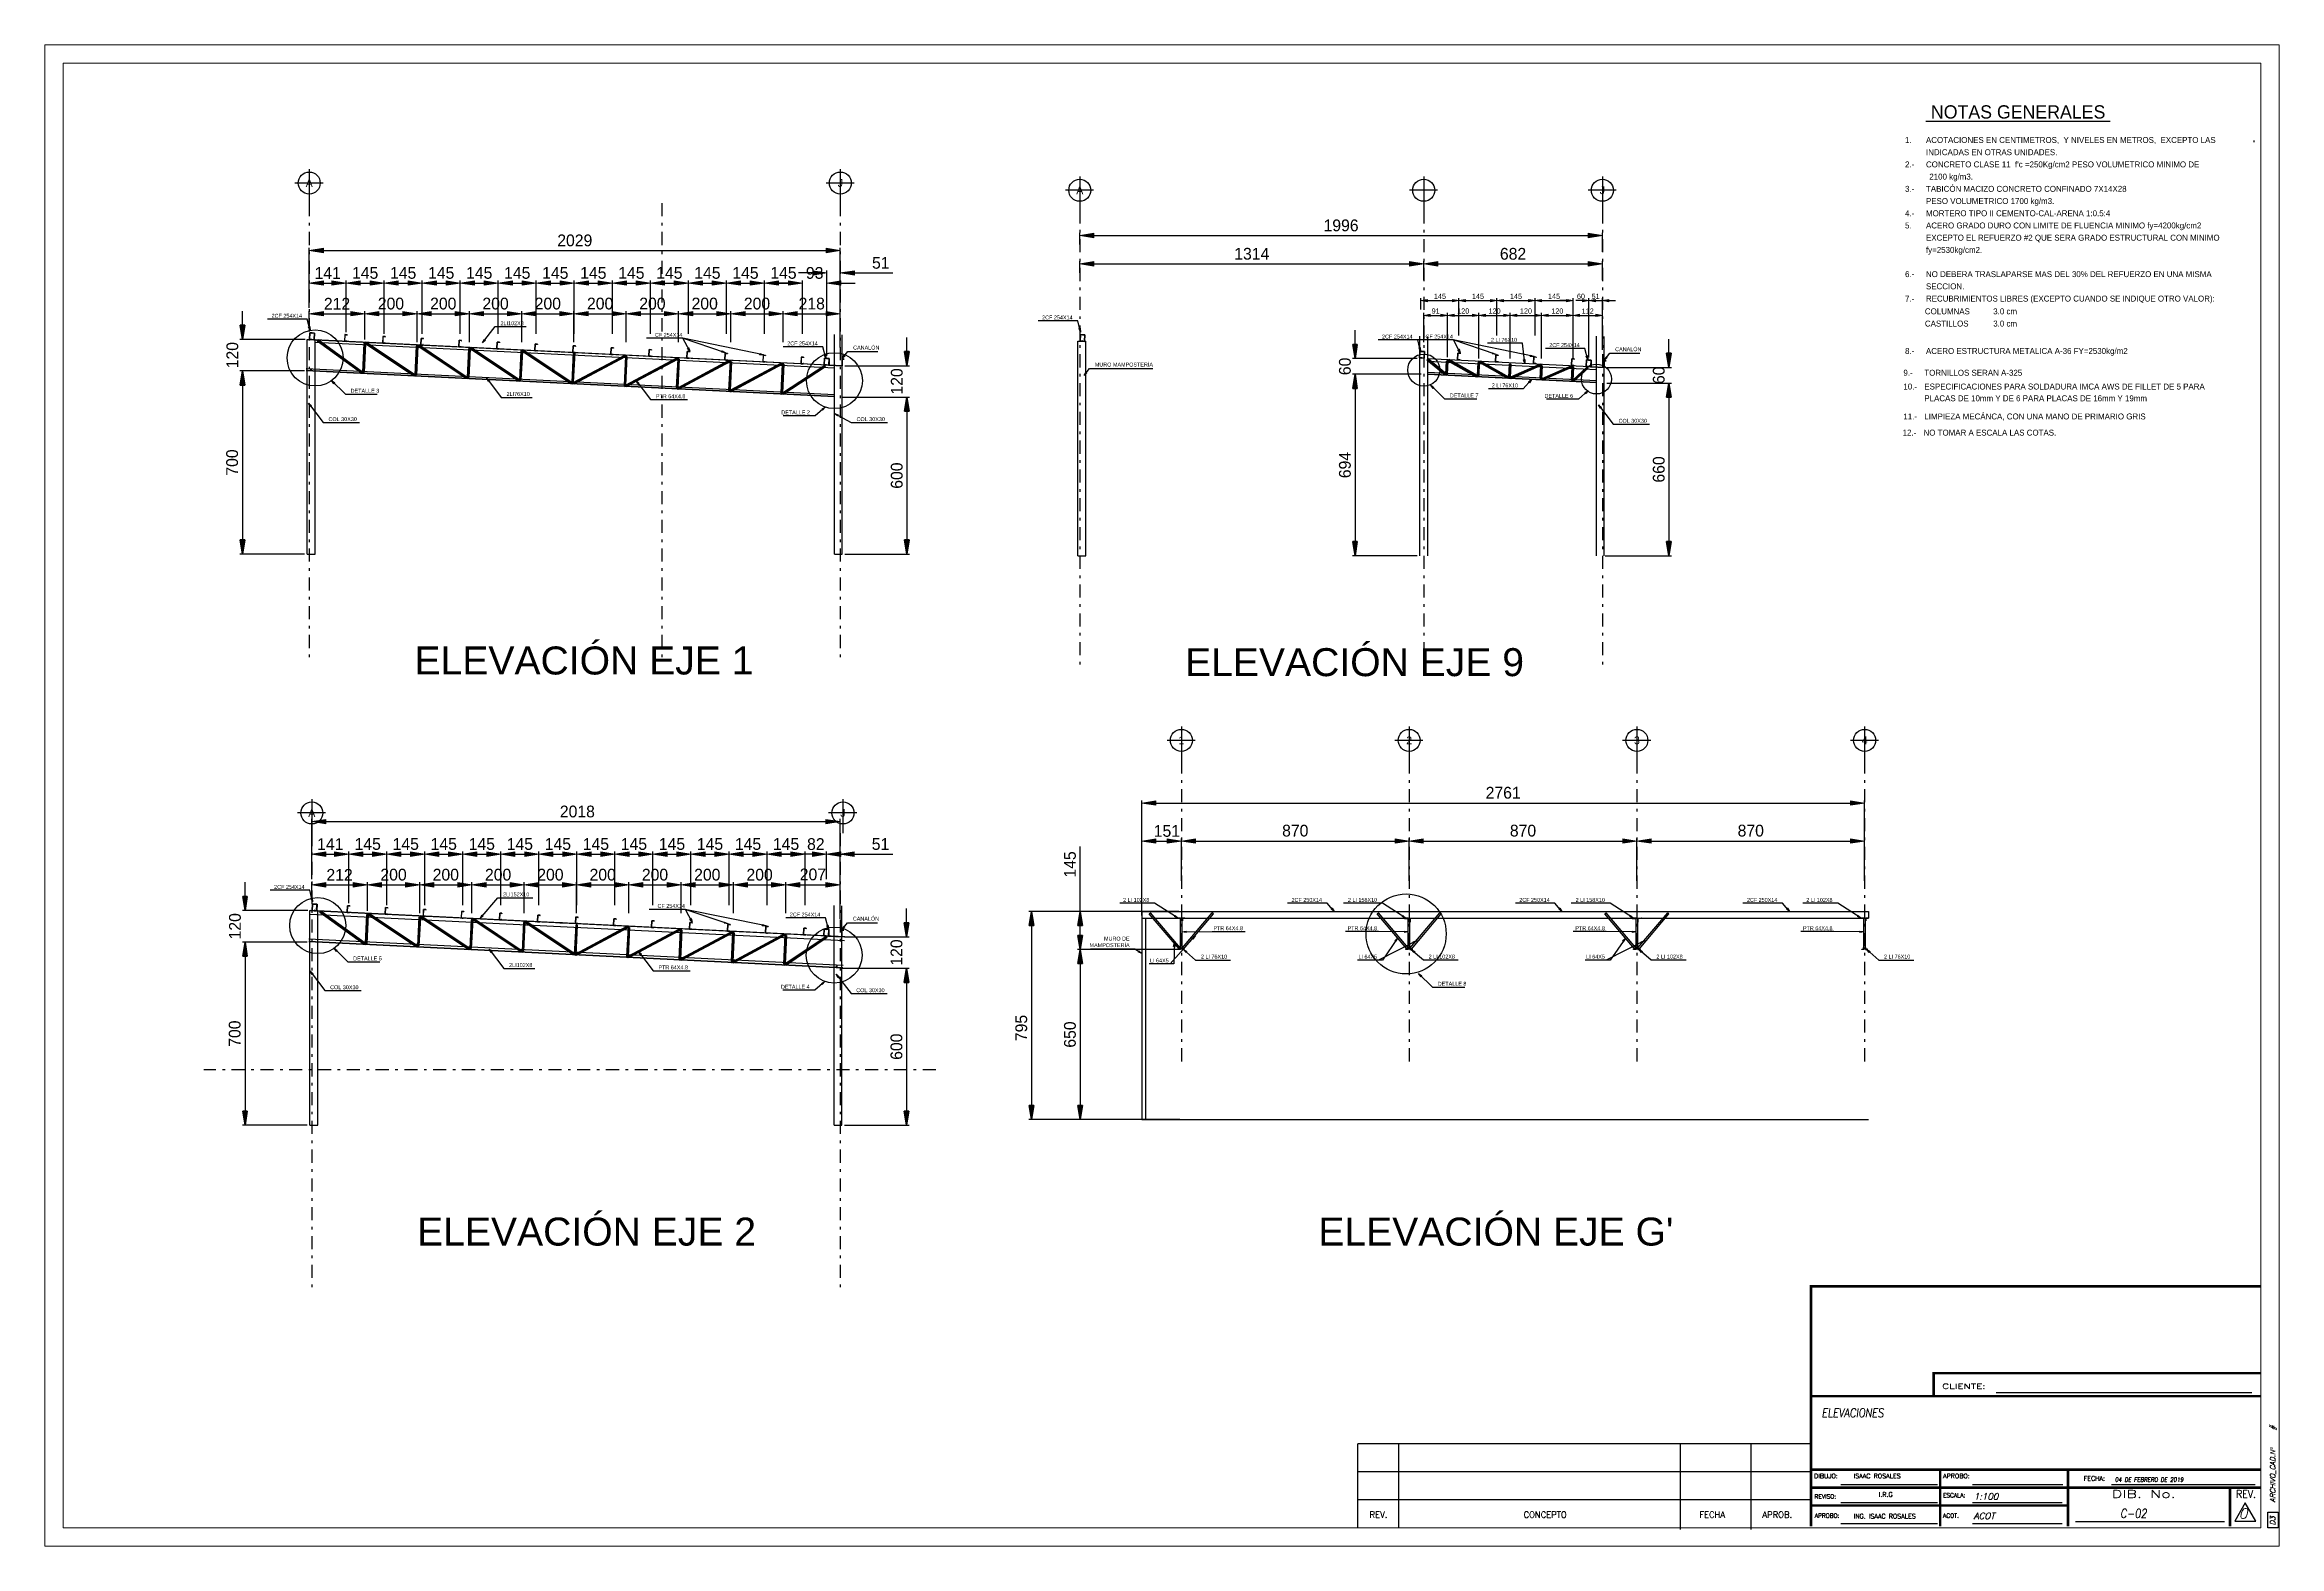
# Model space of a CAD drawing. Header units: millimetres. Extents: x 0 to 11971, y -30495 to 57.
# Drawn here: x 101.7 to 187.1, y 0 to 57.4 of the extents above; entities that cross this region are included whole.
import ezdxf
from ezdxf.enums import TextEntityAlignment as Align

# ---------------------------------------------------------------- set-up
doc = ezdxf.new("R2010")
doc.units = ezdxf.units.MM
for name, pattern in [('CENTER', [50.8, 31.75, -6.35, 6.35, -6.35]), ('DASHDOT', [1, 0.5, -0.25, 0, -0.25]), ('HIDDEN', [9.525, 6.35, -3.175]), ('PHANTOM', [2.5, 1.25, -0.25, 0.25, -0.25, 0.25, -0.25])]:
    doc.linetypes.add(name, pattern=pattern)
for name, color, linetype in [('1', 2, 'CENTER'), ('2', 4, 'Continuous'), ('3', 4, 'Continuous'), ('4', 3, 'HIDDEN'), ('6', 7, 'Continuous'), ('7', 1, 'PHANTOM'), ('ACERO', 5, 'Continuous'), ('C', 11, 'Continuous'), ('EJES', 250, 'DASHDOT'), ('MEM', 7, 'Continuous'), ('Muro', 242, 'Continuous'), ('NOTAS', 5, 'Continuous'), ('TITULO', 242, 'Continuous')]:
    doc.layers.add(name, color=color, linetype=linetype)
doc.styles.add('LEROY', font='stylu.ttf')
doc.styles.add('ROMAND', font='romand.shx', dxfattribs={"width": 0.8, "oblique": 8})
doc.styles.add('SWISS', font='SAS_____.pfb')
doc.dimstyles.new('LEROY', dxfattribs={"dimtxt": 0.15, "dimasz": 0.18, "dimexe": 0.1, "dimexo": 0.1, "dimgap": 0.05, "dimtad": 1, "dimdec": 0, "dimlfac": 100, "dimzin": 0, "dimdsep": 46, "dimtxsty": 'LEROY', "dimblk1": 'FLECHA', "dimblk2": 'FLECHA', "dimsah": 1, "dimcen": 0.2, "dimclrd": 256, "dimclre": 256, "dimclrt": 5, "dimadec": 0, "dimazin": 0, "dimtfac": 0.5, "dimtdec": 0, "dimtix": 1, "dimtofl": 0, "dimtmove": 0, "dimatfit": 3, "dimldrblk": 'FLECHA', "dimfxl": 1, "dimtolj": 1, "dimtzin": 0, "dimarcsym": 0})
doc.dimstyles.new('LEROY_CONC', dxfattribs={"dimtxt": 0.15, "dimasz": 0.15, "dimexe": 0.08, "dimexo": 0.08, "dimgap": 0.05, "dimtad": 1, "dimdec": 0, "dimlfac": 20, "dimzin": 0, "dimdsep": 46, "dimtxsty": 'LEROY', "dimblk1": 'FLECHA', "dimblk2": 'FLECHA', "dimsah": 1, "dimcen": 0.2, "dimclrd": 256, "dimclre": 256, "dimclrt": 5, "dimadec": 0, "dimazin": 0, "dimtfac": 0.5, "dimtdec": 0, "dimtix": 1, "dimtofl": 0, "dimtmove": 0, "dimatfit": 3, "dimldrblk": 'FLECHA', "dimfxl": 1, "dimtolj": 1, "dimtzin": 0, "dimarcsym": 0})

# ---------------------------------------------------------------- blocks, each defined once
blk = doc.blocks.new('FLECHA')
at = {"linetype": 'Continuous'}
blk.add_hatch(color=5, dxfattribs=at).paths.add_polyline_path([(0, 0), (-1, 0.16), (-1, -0.16)])
at = {"color": 5, "linetype": 'Continuous'}
blk.add_line((-1, 0.16), (-1, -0.16), dxfattribs=at)
blk.add_lwpolyline([(-1, 0.16), (0, 0), (-1, -0.16)], dxfattribs=at)
blk = doc.blocks.new('*D4')
at = {"layer": 'C', "lineweight": -2, "transparency": 16777216}
for p, q in [((111.661, 44.916), (109.185, 44.916)), ((109.285, 44.376), (109.285, 38.456)), ((111.66, 37.916), (109.185, 37.916))]:
    blk.add_line(p, q, dxfattribs=at)
at = {"layer": 'Defpoints', "color": 0, "transparency": 16777216}
for p in [(111.761, 44.916), (109.285, 37.916), (111.76, 37.916)]:
    blk.add_point(p, dxfattribs=at)
at = {"layer": 'C', "lineweight": -2, "transparency": 16777216, "xscale": 0.54, "yscale": 0.54, "zscale": 0.54}
for p, rotation in [((109.285, 44.916), 90), ((109.285, 37.916), 270)]:
    blk.add_blockref('FLECHA', p, dxfattribs=dict(at, rotation=rotation))
at = {"layer": 'C', "color": 7, "transparency": 16777216, "insert": (108.892, 41.416), "char_height": 0.45, "attachment_point": 5, "rotation": 90, "style": 'LEROY'}
blk.add_mtext('\\A1;700', dxfattribs=at)
blk = doc.blocks.new('*D5')
at = {"layer": 'C', "lineweight": -2, "transparency": 16777216}
for p, q in [((109.285, 46.66), (109.285, 47.2)), ((111.68, 46.12), (109.185, 46.12)), ((111.66, 44.916), (109.185, 44.916)), ((109.285, 44.376), (109.285, 43.836))]:
    blk.add_line(p, q, dxfattribs=at)
at = {"layer": 'Defpoints', "color": 0, "transparency": 16777216}
for p in [(111.78, 46.12), (109.285, 44.916), (111.76, 44.916)]:
    blk.add_point(p, dxfattribs=at)
at = {"layer": 'C', "lineweight": -2, "transparency": 16777216, "xscale": 0.54, "yscale": 0.54, "zscale": 0.54}
for p, rotation in [((109.285, 46.12), 270), ((109.285, 44.916), 90)]:
    blk.add_blockref('FLECHA', p, dxfattribs=dict(at, rotation=rotation))
at = {"layer": 'C', "color": 7, "transparency": 16777216, "insert": (108.901, 45.518), "char_height": 0.45, "attachment_point": 5, "rotation": 90, "style": 'LEROY'}
blk.add_mtext('\\A1;120', dxfattribs=at)
blk = doc.blocks.new('*D6')
at = {"layer": 'C', "lineweight": -2, "transparency": 16777216}
for p, q in [((132.223, 43.916), (134.765, 43.916)), ((134.665, 43.376), (134.665, 38.456)), ((132.298, 37.916), (134.765, 37.916))]:
    blk.add_line(p, q, dxfattribs=at)
at = {"layer": 'Defpoints', "color": 0, "transparency": 16777216}
for p in [(132.123, 43.916), (132.198, 37.916), (134.665, 37.916)]:
    blk.add_point(p, dxfattribs=at)
at = {"layer": 'C', "lineweight": -2, "transparency": 16777216, "xscale": 0.54, "yscale": 0.54, "zscale": 0.54}
for p, rotation in [((134.665, 43.916), 90), ((134.665, 37.916), 270)]:
    blk.add_blockref('FLECHA', p, dxfattribs=dict(at, rotation=rotation))
at = {"layer": 'C', "color": 7, "transparency": 16777216, "insert": (134.28, 40.916), "char_height": 0.45, "attachment_point": 5, "rotation": 90, "style": 'LEROY'}
blk.add_mtext('\\A1;600', dxfattribs=at)
blk = doc.blocks.new('*D7')
at = {"layer": 'C', "lineweight": -2, "transparency": 16777216}
for p, q in [((134.665, 45.654), (134.665, 46.194)), ((132.293, 45.114), (134.765, 45.114)), ((132.298, 43.916), (134.765, 43.916)), ((134.665, 43.376), (134.665, 42.836))]:
    blk.add_line(p, q, dxfattribs=at)
at = {"layer": 'Defpoints', "color": 0, "transparency": 16777216}
for p in [(132.193, 45.114), (132.198, 43.916), (134.665, 43.916)]:
    blk.add_point(p, dxfattribs=at)
at = {"layer": 'C', "lineweight": -2, "transparency": 16777216, "xscale": 0.54, "yscale": 0.54, "zscale": 0.54}
for p, rotation in [((134.665, 45.114), 270), ((134.665, 43.916), 90)]:
    blk.add_blockref('FLECHA', p, dxfattribs=dict(at, rotation=rotation))
at = {"layer": 'C', "color": 7, "transparency": 16777216, "insert": (134.282, 44.515), "char_height": 0.45, "attachment_point": 5, "rotation": 90, "style": 'LEROY'}
blk.add_mtext('\\A1;120', dxfattribs=at)
blk = doc.blocks.new('EJE-VERT')
at = {"color": 15, "linetype": 'Continuous'}
for p, q in [((0, 2.16), (0, 0)), ((0.88, 1.28), (-0.91, 1.28))]:
    blk.add_line(p, q, dxfattribs=at)
blk.add_circle((0, 1.28), 0.7, dxfattribs=at)
at = {"color": 242, "style": 'LEROY'}
blk.add_attdef('EJE', text='', height=0.5, dxfattribs=at).set_placement((0, 1.28), align=Align.MIDDLE)
blk = doc.blocks.new('*D8')
at = {"layer": 'C', "lineweight": -2, "transparency": 16777216}
for p, q in [((111.837, 48.275), (111.837, 49.618)), ((112.377, 49.518), (131.583, 49.518)), ((132.123, 47.995), (132.123, 49.618))]:
    blk.add_line(p, q, dxfattribs=at)
at = {"layer": 'Defpoints', "color": 0, "transparency": 16777216}
for p in [(132.123, 49.518), (111.837, 48.175), (132.123, 47.895)]:
    blk.add_point(p, dxfattribs=at)
at = {"layer": 'C', "lineweight": -2, "transparency": 16777216, "xscale": 0.54, "yscale": 0.54, "zscale": 0.54, "rotation": 180}
blk.add_blockref('FLECHA', (111.837, 49.518), dxfattribs=at)
at = {"layer": 'C', "lineweight": -2, "transparency": 16777216, "xscale": 0.54, "yscale": 0.54, "zscale": 0.54}
blk.add_blockref('FLECHA', (132.123, 49.518), dxfattribs=at)
at = {"layer": 'C', "color": 7, "transparency": 16777216, "insert": (121.98, 49.902), "char_height": 0.45, "attachment_point": 5, "style": 'LEROY'}
blk.add_mtext('\\A1;2029', dxfattribs=at)
blk = doc.blocks.new('*D9')
at = {"layer": 'C', "lineweight": -2, "transparency": 16777216}
for p, q in [((111.835, 46.763), (111.835, 47.204)), ((112.375, 47.104), (113.419, 47.104)), ((113.959, 46.112), (113.959, 47.204))]:
    blk.add_line(p, q, dxfattribs=at)
at = {"layer": 'Defpoints', "color": 0, "transparency": 16777216}
for p in [(113.959, 47.104), (111.835, 46.663), (113.959, 46.012)]:
    blk.add_point(p, dxfattribs=at)
at = {"layer": 'C', "lineweight": -2, "transparency": 16777216, "xscale": 0.54, "yscale": 0.54, "zscale": 0.54, "rotation": 180}
blk.add_blockref('FLECHA', (111.835, 47.104), dxfattribs=at)
at = {"layer": 'C', "lineweight": -2, "transparency": 16777216, "xscale": 0.54, "yscale": 0.54, "zscale": 0.54}
blk.add_blockref('FLECHA', (113.959, 47.104), dxfattribs=at)
at = {"layer": 'C', "color": 7, "transparency": 16777216, "insert": (112.897, 47.484), "char_height": 0.45, "attachment_point": 5, "style": 'LEROY'}
blk.add_mtext('\\A1;212', dxfattribs=at)
blk = doc.blocks.new('*D10')
at = {"layer": 'C', "lineweight": -2, "transparency": 16777216}
for p, q in [((113.959, 46.763), (113.959, 47.204)), ((114.499, 47.104), (115.416, 47.104)), ((115.956, 46.014), (115.956, 47.204))]:
    blk.add_line(p, q, dxfattribs=at)
at = {"layer": 'Defpoints', "color": 0, "transparency": 16777216}
for p in [(115.956, 47.104), (113.959, 46.663), (115.956, 45.914)]:
    blk.add_point(p, dxfattribs=at)
at = {"layer": 'C', "lineweight": -2, "transparency": 16777216, "xscale": 0.54, "yscale": 0.54, "zscale": 0.54, "rotation": 180}
blk.add_blockref('FLECHA', (113.959, 47.104), dxfattribs=at)
at = {"layer": 'C', "lineweight": -2, "transparency": 16777216, "xscale": 0.54, "yscale": 0.54, "zscale": 0.54}
blk.add_blockref('FLECHA', (115.956, 47.104), dxfattribs=at)
at = {"layer": 'C', "color": 7, "transparency": 16777216, "insert": (114.957, 47.488), "char_height": 0.45, "attachment_point": 5, "style": 'LEROY'}
blk.add_mtext('\\A1;200', dxfattribs=at)
blk = doc.blocks.new('*D11')
at = {"layer": 'C', "lineweight": -2, "transparency": 16777216}
for p, q in [((115.956, 46.763), (115.956, 47.204)), ((116.496, 47.104), (117.414, 47.104)), ((117.954, 46.014), (117.954, 47.204))]:
    blk.add_line(p, q, dxfattribs=at)
at = {"layer": 'Defpoints', "color": 0, "transparency": 16777216}
for p in [(117.954, 47.104), (115.956, 46.663), (117.954, 45.914)]:
    blk.add_point(p, dxfattribs=at)
at = {"layer": 'C', "lineweight": -2, "transparency": 16777216, "xscale": 0.54, "yscale": 0.54, "zscale": 0.54, "rotation": 180}
blk.add_blockref('FLECHA', (115.956, 47.104), dxfattribs=at)
at = {"layer": 'C', "lineweight": -2, "transparency": 16777216, "xscale": 0.54, "yscale": 0.54, "zscale": 0.54}
blk.add_blockref('FLECHA', (117.954, 47.104), dxfattribs=at)
at = {"layer": 'C', "color": 7, "transparency": 16777216, "insert": (116.955, 47.488), "char_height": 0.45, "attachment_point": 5, "style": 'LEROY'}
blk.add_mtext('\\A1;200', dxfattribs=at)
blk = doc.blocks.new('*D12')
at = {"layer": 'C', "lineweight": -2, "transparency": 16777216}
for p, q in [((117.954, 46.763), (117.954, 47.204)), ((118.494, 47.104), (119.411, 47.104)), ((119.951, 46.014), (119.951, 47.204))]:
    blk.add_line(p, q, dxfattribs=at)
at = {"layer": 'Defpoints', "color": 0, "transparency": 16777216}
for p in [(119.951, 47.104), (117.954, 46.663), (119.951, 45.914)]:
    blk.add_point(p, dxfattribs=at)
at = {"layer": 'C', "lineweight": -2, "transparency": 16777216, "xscale": 0.54, "yscale": 0.54, "zscale": 0.54, "rotation": 180}
blk.add_blockref('FLECHA', (117.954, 47.104), dxfattribs=at)
at = {"layer": 'C', "lineweight": -2, "transparency": 16777216, "xscale": 0.54, "yscale": 0.54, "zscale": 0.54}
blk.add_blockref('FLECHA', (119.951, 47.104), dxfattribs=at)
at = {"layer": 'C', "color": 7, "transparency": 16777216, "insert": (118.953, 47.488), "char_height": 0.45, "attachment_point": 5, "style": 'LEROY'}
blk.add_mtext('\\A1;200', dxfattribs=at)
blk = doc.blocks.new('*D13')
at = {"layer": 'C', "lineweight": -2, "transparency": 16777216}
for p, q in [((119.951, 46.763), (119.951, 47.204)), ((120.491, 47.104), (121.409, 47.104)), ((121.949, 46.014), (121.949, 47.204))]:
    blk.add_line(p, q, dxfattribs=at)
at = {"layer": 'Defpoints', "color": 0, "transparency": 16777216}
for p in [(121.949, 47.104), (119.951, 46.663), (121.949, 45.914)]:
    blk.add_point(p, dxfattribs=at)
at = {"layer": 'C', "lineweight": -2, "transparency": 16777216, "xscale": 0.54, "yscale": 0.54, "zscale": 0.54, "rotation": 180}
blk.add_blockref('FLECHA', (119.951, 47.104), dxfattribs=at)
at = {"layer": 'C', "lineweight": -2, "transparency": 16777216, "xscale": 0.54, "yscale": 0.54, "zscale": 0.54}
blk.add_blockref('FLECHA', (121.949, 47.104), dxfattribs=at)
at = {"layer": 'C', "color": 7, "transparency": 16777216, "insert": (120.95, 47.488), "char_height": 0.45, "attachment_point": 5, "style": 'LEROY'}
blk.add_mtext('\\A1;200', dxfattribs=at)
blk = doc.blocks.new('*D14')
at = {"layer": 'C', "lineweight": -2, "transparency": 16777216}
for p, q in [((121.949, 46.763), (121.949, 47.204)), ((122.489, 47.104), (123.407, 47.104)), ((123.947, 46.014), (123.947, 47.204))]:
    blk.add_line(p, q, dxfattribs=at)
at = {"layer": 'Defpoints', "color": 0, "transparency": 16777216}
for p in [(123.947, 47.104), (121.949, 46.663), (123.947, 45.914)]:
    blk.add_point(p, dxfattribs=at)
at = {"layer": 'C', "lineweight": -2, "transparency": 16777216, "xscale": 0.54, "yscale": 0.54, "zscale": 0.54, "rotation": 180}
blk.add_blockref('FLECHA', (121.949, 47.104), dxfattribs=at)
at = {"layer": 'C', "lineweight": -2, "transparency": 16777216, "xscale": 0.54, "yscale": 0.54, "zscale": 0.54}
blk.add_blockref('FLECHA', (123.947, 47.104), dxfattribs=at)
at = {"layer": 'C', "color": 7, "transparency": 16777216, "insert": (122.948, 47.488), "char_height": 0.45, "attachment_point": 5, "style": 'LEROY'}
blk.add_mtext('\\A1;200', dxfattribs=at)
blk = doc.blocks.new('*D15')
at = {"layer": 'C', "lineweight": -2, "transparency": 16777216}
for p, q in [((123.947, 46.763), (123.947, 47.204)), ((124.487, 47.104), (125.404, 47.104)), ((125.944, 46.014), (125.944, 47.204))]:
    blk.add_line(p, q, dxfattribs=at)
at = {"layer": 'Defpoints', "color": 0, "transparency": 16777216}
for p in [(125.944, 47.104), (123.947, 46.663), (125.944, 45.914)]:
    blk.add_point(p, dxfattribs=at)
at = {"layer": 'C', "lineweight": -2, "transparency": 16777216, "xscale": 0.54, "yscale": 0.54, "zscale": 0.54, "rotation": 180}
blk.add_blockref('FLECHA', (123.947, 47.104), dxfattribs=at)
at = {"layer": 'C', "lineweight": -2, "transparency": 16777216, "xscale": 0.54, "yscale": 0.54, "zscale": 0.54}
blk.add_blockref('FLECHA', (125.944, 47.104), dxfattribs=at)
at = {"layer": 'C', "color": 7, "transparency": 16777216, "insert": (124.945, 47.488), "char_height": 0.45, "attachment_point": 5, "style": 'LEROY'}
blk.add_mtext('\\A1;200', dxfattribs=at)
blk = doc.blocks.new('*D16')
at = {"layer": 'C', "lineweight": -2, "transparency": 16777216}
for p, q in [((125.944, 46.763), (125.944, 47.204)), ((126.484, 47.104), (127.402, 47.104)), ((127.942, 46.014), (127.942, 47.204))]:
    blk.add_line(p, q, dxfattribs=at)
at = {"layer": 'Defpoints', "color": 0, "transparency": 16777216}
for p in [(127.942, 47.104), (125.944, 46.663), (127.942, 45.914)]:
    blk.add_point(p, dxfattribs=at)
at = {"layer": 'C', "lineweight": -2, "transparency": 16777216, "xscale": 0.54, "yscale": 0.54, "zscale": 0.54, "rotation": 180}
blk.add_blockref('FLECHA', (125.944, 47.104), dxfattribs=at)
at = {"layer": 'C', "lineweight": -2, "transparency": 16777216, "xscale": 0.54, "yscale": 0.54, "zscale": 0.54}
blk.add_blockref('FLECHA', (127.942, 47.104), dxfattribs=at)
at = {"layer": 'C', "color": 7, "transparency": 16777216, "insert": (126.943, 47.488), "char_height": 0.45, "attachment_point": 5, "style": 'LEROY'}
blk.add_mtext('\\A1;200', dxfattribs=at)
blk = doc.blocks.new('*D17')
at = {"layer": 'C', "lineweight": -2, "transparency": 16777216}
for p, q in [((127.942, 46.763), (127.942, 47.204)), ((128.482, 47.104), (129.399, 47.104)), ((129.939, 46.014), (129.939, 47.204))]:
    blk.add_line(p, q, dxfattribs=at)
at = {"layer": 'Defpoints', "color": 0, "transparency": 16777216}
for p in [(129.939, 47.104), (127.942, 46.663), (129.939, 45.914)]:
    blk.add_point(p, dxfattribs=at)
at = {"layer": 'C', "lineweight": -2, "transparency": 16777216, "xscale": 0.54, "yscale": 0.54, "zscale": 0.54, "rotation": 180}
blk.add_blockref('FLECHA', (127.942, 47.104), dxfattribs=at)
at = {"layer": 'C', "lineweight": -2, "transparency": 16777216, "xscale": 0.54, "yscale": 0.54, "zscale": 0.54}
blk.add_blockref('FLECHA', (129.939, 47.104), dxfattribs=at)
at = {"layer": 'C', "color": 7, "transparency": 16777216, "insert": (128.94, 47.488), "char_height": 0.45, "attachment_point": 5, "style": 'LEROY'}
blk.add_mtext('\\A1;200', dxfattribs=at)
blk = doc.blocks.new('*D18')
at = {"layer": 'C', "lineweight": -2, "transparency": 16777216}
for p, q in [((129.939, 46.763), (129.939, 47.204)), ((130.479, 47.104), (131.583, 47.104)), ((132.123, 46.014), (132.123, 47.204))]:
    blk.add_line(p, q, dxfattribs=at)
at = {"layer": 'Defpoints', "color": 0, "transparency": 16777216}
for p in [(132.123, 47.104), (129.939, 46.663), (132.123, 45.914)]:
    blk.add_point(p, dxfattribs=at)
at = {"layer": 'C', "lineweight": -2, "transparency": 16777216, "xscale": 0.54, "yscale": 0.54, "zscale": 0.54, "rotation": 180}
blk.add_blockref('FLECHA', (129.939, 47.104), dxfattribs=at)
at = {"layer": 'C', "lineweight": -2, "transparency": 16777216, "xscale": 0.54, "yscale": 0.54, "zscale": 0.54}
blk.add_blockref('FLECHA', (132.123, 47.104), dxfattribs=at)
at = {"layer": 'C', "color": 7, "transparency": 16777216, "insert": (131.031, 47.487), "char_height": 0.45, "attachment_point": 5, "style": 'LEROY'}
blk.add_mtext('\\A1;218', dxfattribs=at)
blk = doc.blocks.new('*D19')
at = {"layer": 'C', "lineweight": -2, "transparency": 16777216}
for p, q in [((111.835, 47.325), (111.835, 48.375)), ((112.375, 48.275), (112.705, 48.275)), ((113.245, 46.402), (113.245, 48.375))]:
    blk.add_line(p, q, dxfattribs=at)
at = {"layer": 'Defpoints', "color": 0, "transparency": 16777216}
for p in [(113.245, 48.275), (111.835, 47.225), (113.245, 46.302)]:
    blk.add_point(p, dxfattribs=at)
at = {"layer": 'C', "lineweight": -2, "transparency": 16777216, "xscale": 0.54, "yscale": 0.54, "zscale": 0.54, "rotation": 180}
blk.add_blockref('FLECHA', (111.835, 48.275), dxfattribs=at)
at = {"layer": 'C', "lineweight": -2, "transparency": 16777216, "xscale": 0.54, "yscale": 0.54, "zscale": 0.54}
blk.add_blockref('FLECHA', (113.245, 48.275), dxfattribs=at)
at = {"layer": 'C', "color": 7, "transparency": 16777216, "insert": (112.542, 48.66), "char_height": 0.45, "attachment_point": 5, "style": 'LEROY'}
blk.add_mtext('\\A1;141', dxfattribs=at)
blk = doc.blocks.new('*D20')
at = {"layer": 'C', "lineweight": -2, "transparency": 16777216}
for p, q in [((113.245, 47.325), (113.245, 48.375)), ((113.785, 48.275), (114.158, 48.275)), ((114.698, 46.33), (114.698, 48.375))]:
    blk.add_line(p, q, dxfattribs=at)
at = {"layer": 'Defpoints', "color": 0, "transparency": 16777216}
for p in [(114.698, 48.275), (113.245, 47.225), (114.698, 46.23)]:
    blk.add_point(p, dxfattribs=at)
at = {"layer": 'C', "lineweight": -2, "transparency": 16777216, "xscale": 0.54, "yscale": 0.54, "zscale": 0.54, "rotation": 180}
blk.add_blockref('FLECHA', (113.245, 48.275), dxfattribs=at)
at = {"layer": 'C', "lineweight": -2, "transparency": 16777216, "xscale": 0.54, "yscale": 0.54, "zscale": 0.54}
blk.add_blockref('FLECHA', (114.698, 48.275), dxfattribs=at)
at = {"layer": 'C', "color": 7, "transparency": 16777216, "insert": (113.972, 48.66), "char_height": 0.45, "attachment_point": 5, "style": 'LEROY'}
blk.add_mtext('\\A1;145', dxfattribs=at)
blk = doc.blocks.new('*D21')
at = {"layer": 'C', "lineweight": -2, "transparency": 16777216}
for p, q in [((114.698, 47.325), (114.698, 48.375)), ((115.238, 48.275), (115.611, 48.275)), ((116.151, 46.33), (116.151, 48.375))]:
    blk.add_line(p, q, dxfattribs=at)
at = {"layer": 'Defpoints', "color": 0, "transparency": 16777216}
for p in [(116.151, 48.275), (114.698, 47.225), (116.151, 46.23)]:
    blk.add_point(p, dxfattribs=at)
at = {"layer": 'C', "lineweight": -2, "transparency": 16777216, "xscale": 0.54, "yscale": 0.54, "zscale": 0.54, "rotation": 180}
blk.add_blockref('FLECHA', (114.698, 48.275), dxfattribs=at)
at = {"layer": 'C', "lineweight": -2, "transparency": 16777216, "xscale": 0.54, "yscale": 0.54, "zscale": 0.54}
blk.add_blockref('FLECHA', (116.151, 48.275), dxfattribs=at)
at = {"layer": 'C', "color": 7, "transparency": 16777216, "insert": (115.424, 48.66), "char_height": 0.45, "attachment_point": 5, "style": 'LEROY'}
blk.add_mtext('\\A1;145', dxfattribs=at)
blk = doc.blocks.new('*D22')
at = {"layer": 'C', "lineweight": -2, "transparency": 16777216}
for p, q in [((116.151, 47.325), (116.151, 48.375)), ((116.691, 48.275), (117.063, 48.275)), ((117.603, 46.33), (117.603, 48.375))]:
    blk.add_line(p, q, dxfattribs=at)
at = {"layer": 'Defpoints', "color": 0, "transparency": 16777216}
for p in [(117.603, 48.275), (116.151, 47.225), (117.603, 46.23)]:
    blk.add_point(p, dxfattribs=at)
at = {"layer": 'C', "lineweight": -2, "transparency": 16777216, "xscale": 0.54, "yscale": 0.54, "zscale": 0.54, "rotation": 180}
blk.add_blockref('FLECHA', (116.151, 48.275), dxfattribs=at)
at = {"layer": 'C', "lineweight": -2, "transparency": 16777216, "xscale": 0.54, "yscale": 0.54, "zscale": 0.54}
blk.add_blockref('FLECHA', (117.603, 48.275), dxfattribs=at)
at = {"layer": 'C', "color": 7, "transparency": 16777216, "insert": (116.877, 48.66), "char_height": 0.45, "attachment_point": 5, "style": 'LEROY'}
blk.add_mtext('\\A1;145', dxfattribs=at)
blk = doc.blocks.new('*D23')
at = {"layer": 'C', "lineweight": -2, "transparency": 16777216}
for p, q in [((117.603, 47.325), (117.603, 48.375)), ((118.143, 48.275), (118.516, 48.275)), ((119.056, 46.33), (119.056, 48.375))]:
    blk.add_line(p, q, dxfattribs=at)
at = {"layer": 'Defpoints', "color": 0, "transparency": 16777216}
for p in [(119.056, 48.275), (117.603, 47.225), (119.056, 46.23)]:
    blk.add_point(p, dxfattribs=at)
at = {"layer": 'C', "lineweight": -2, "transparency": 16777216, "xscale": 0.54, "yscale": 0.54, "zscale": 0.54, "rotation": 180}
blk.add_blockref('FLECHA', (117.603, 48.275), dxfattribs=at)
at = {"layer": 'C', "lineweight": -2, "transparency": 16777216, "xscale": 0.54, "yscale": 0.54, "zscale": 0.54}
blk.add_blockref('FLECHA', (119.056, 48.275), dxfattribs=at)
at = {"layer": 'C', "color": 7, "transparency": 16777216, "insert": (118.33, 48.66), "char_height": 0.45, "attachment_point": 5, "style": 'LEROY'}
blk.add_mtext('\\A1;145', dxfattribs=at)
blk = doc.blocks.new('*D24')
at = {"layer": 'C', "lineweight": -2, "transparency": 16777216}
for p, q in [((119.056, 47.325), (119.056, 48.375)), ((119.596, 48.275), (119.969, 48.275)), ((120.509, 46.33), (120.509, 48.375))]:
    blk.add_line(p, q, dxfattribs=at)
at = {"layer": 'Defpoints', "color": 0, "transparency": 16777216}
for p in [(120.509, 48.275), (119.056, 47.225), (120.509, 46.23)]:
    blk.add_point(p, dxfattribs=at)
at = {"layer": 'C', "lineweight": -2, "transparency": 16777216, "xscale": 0.54, "yscale": 0.54, "zscale": 0.54, "rotation": 180}
blk.add_blockref('FLECHA', (119.056, 48.275), dxfattribs=at)
at = {"layer": 'C', "lineweight": -2, "transparency": 16777216, "xscale": 0.54, "yscale": 0.54, "zscale": 0.54}
blk.add_blockref('FLECHA', (120.509, 48.275), dxfattribs=at)
at = {"layer": 'C', "color": 7, "transparency": 16777216, "insert": (119.782, 48.66), "char_height": 0.45, "attachment_point": 5, "style": 'LEROY'}
blk.add_mtext('\\A1;145', dxfattribs=at)
blk = doc.blocks.new('*D25')
at = {"layer": 'C', "lineweight": -2, "transparency": 16777216}
for p, q in [((120.509, 47.325), (120.509, 48.375)), ((121.049, 48.275), (121.421, 48.275)), ((121.961, 46.33), (121.961, 48.375))]:
    blk.add_line(p, q, dxfattribs=at)
at = {"layer": 'Defpoints', "color": 0, "transparency": 16777216}
for p in [(121.961, 48.275), (120.509, 47.225), (121.961, 46.23)]:
    blk.add_point(p, dxfattribs=at)
at = {"layer": 'C', "lineweight": -2, "transparency": 16777216, "xscale": 0.54, "yscale": 0.54, "zscale": 0.54, "rotation": 180}
blk.add_blockref('FLECHA', (120.509, 48.275), dxfattribs=at)
at = {"layer": 'C', "lineweight": -2, "transparency": 16777216, "xscale": 0.54, "yscale": 0.54, "zscale": 0.54}
blk.add_blockref('FLECHA', (121.961, 48.275), dxfattribs=at)
at = {"layer": 'C', "color": 7, "transparency": 16777216, "insert": (121.235, 48.66), "char_height": 0.45, "attachment_point": 5, "style": 'LEROY'}
blk.add_mtext('\\A1;145', dxfattribs=at)
blk = doc.blocks.new('*D26')
at = {"layer": 'C', "lineweight": -2, "transparency": 16777216}
for p, q in [((121.961, 47.325), (121.961, 48.375)), ((122.501, 48.275), (122.874, 48.275)), ((123.414, 46.33), (123.414, 48.375))]:
    blk.add_line(p, q, dxfattribs=at)
at = {"layer": 'Defpoints', "color": 0, "transparency": 16777216}
for p in [(123.414, 48.275), (121.961, 47.225), (123.414, 46.23)]:
    blk.add_point(p, dxfattribs=at)
at = {"layer": 'C', "lineweight": -2, "transparency": 16777216, "xscale": 0.54, "yscale": 0.54, "zscale": 0.54, "rotation": 180}
blk.add_blockref('FLECHA', (121.961, 48.275), dxfattribs=at)
at = {"layer": 'C', "lineweight": -2, "transparency": 16777216, "xscale": 0.54, "yscale": 0.54, "zscale": 0.54}
blk.add_blockref('FLECHA', (123.414, 48.275), dxfattribs=at)
at = {"layer": 'C', "color": 7, "transparency": 16777216, "insert": (122.688, 48.66), "char_height": 0.45, "attachment_point": 5, "style": 'LEROY'}
blk.add_mtext('\\A1;145', dxfattribs=at)
blk = doc.blocks.new('*D27')
at = {"layer": 'C', "lineweight": -2, "transparency": 16777216}
for p, q in [((123.414, 47.325), (123.414, 48.375)), ((123.954, 48.275), (124.327, 48.275)), ((124.867, 46.33), (124.867, 48.375))]:
    blk.add_line(p, q, dxfattribs=at)
at = {"layer": 'Defpoints', "color": 0, "transparency": 16777216}
for p in [(124.867, 48.275), (123.414, 47.225), (124.867, 46.23)]:
    blk.add_point(p, dxfattribs=at)
at = {"layer": 'C', "lineweight": -2, "transparency": 16777216, "xscale": 0.54, "yscale": 0.54, "zscale": 0.54, "rotation": 180}
blk.add_blockref('FLECHA', (123.414, 48.275), dxfattribs=at)
at = {"layer": 'C', "lineweight": -2, "transparency": 16777216, "xscale": 0.54, "yscale": 0.54, "zscale": 0.54}
blk.add_blockref('FLECHA', (124.867, 48.275), dxfattribs=at)
at = {"layer": 'C', "color": 7, "transparency": 16777216, "insert": (124.141, 48.66), "char_height": 0.45, "attachment_point": 5, "style": 'LEROY'}
blk.add_mtext('\\A1;145', dxfattribs=at)
blk = doc.blocks.new('*D28')
at = {"layer": 'C', "lineweight": -2, "transparency": 16777216}
for p, q in [((124.867, 47.325), (124.867, 48.375)), ((125.407, 48.275), (125.78, 48.275)), ((126.32, 46.33), (126.32, 48.375))]:
    blk.add_line(p, q, dxfattribs=at)
at = {"layer": 'Defpoints', "color": 0, "transparency": 16777216}
for p in [(126.32, 48.275), (124.867, 47.225), (126.32, 46.23)]:
    blk.add_point(p, dxfattribs=at)
at = {"layer": 'C', "lineweight": -2, "transparency": 16777216, "xscale": 0.54, "yscale": 0.54, "zscale": 0.54, "rotation": 180}
blk.add_blockref('FLECHA', (124.867, 48.275), dxfattribs=at)
at = {"layer": 'C', "lineweight": -2, "transparency": 16777216, "xscale": 0.54, "yscale": 0.54, "zscale": 0.54}
blk.add_blockref('FLECHA', (126.32, 48.275), dxfattribs=at)
at = {"layer": 'C', "color": 7, "transparency": 16777216, "insert": (125.593, 48.66), "char_height": 0.45, "attachment_point": 5, "style": 'LEROY'}
blk.add_mtext('\\A1;145', dxfattribs=at)
blk = doc.blocks.new('*D29')
at = {"layer": 'C', "lineweight": -2, "transparency": 16777216}
for p, q in [((126.32, 47.325), (126.32, 48.375)), ((126.86, 48.275), (127.232, 48.275)), ((127.772, 46.33), (127.772, 48.375))]:
    blk.add_line(p, q, dxfattribs=at)
at = {"layer": 'Defpoints', "color": 0, "transparency": 16777216}
for p in [(127.772, 48.275), (126.32, 47.225), (127.772, 46.23)]:
    blk.add_point(p, dxfattribs=at)
at = {"layer": 'C', "lineweight": -2, "transparency": 16777216, "xscale": 0.54, "yscale": 0.54, "zscale": 0.54, "rotation": 180}
blk.add_blockref('FLECHA', (126.32, 48.275), dxfattribs=at)
at = {"layer": 'C', "lineweight": -2, "transparency": 16777216, "xscale": 0.54, "yscale": 0.54, "zscale": 0.54}
blk.add_blockref('FLECHA', (127.772, 48.275), dxfattribs=at)
at = {"layer": 'C', "color": 7, "transparency": 16777216, "insert": (127.046, 48.66), "char_height": 0.45, "attachment_point": 5, "style": 'LEROY'}
blk.add_mtext('\\A1;145', dxfattribs=at)
blk = doc.blocks.new('*D30')
at = {"layer": 'C', "lineweight": -2, "transparency": 16777216}
for p, q in [((127.772, 47.325), (127.772, 48.375)), ((128.312, 48.275), (128.685, 48.275)), ((129.225, 46.33), (129.225, 48.375))]:
    blk.add_line(p, q, dxfattribs=at)
at = {"layer": 'Defpoints', "color": 0, "transparency": 16777216}
for p in [(129.225, 48.275), (127.772, 47.225), (129.225, 46.23)]:
    blk.add_point(p, dxfattribs=at)
at = {"layer": 'C', "lineweight": -2, "transparency": 16777216, "xscale": 0.54, "yscale": 0.54, "zscale": 0.54, "rotation": 180}
blk.add_blockref('FLECHA', (127.772, 48.275), dxfattribs=at)
at = {"layer": 'C', "lineweight": -2, "transparency": 16777216, "xscale": 0.54, "yscale": 0.54, "zscale": 0.54}
blk.add_blockref('FLECHA', (129.225, 48.275), dxfattribs=at)
at = {"layer": 'C', "color": 7, "transparency": 16777216, "insert": (128.499, 48.66), "char_height": 0.45, "attachment_point": 5, "style": 'LEROY'}
blk.add_mtext('\\A1;145', dxfattribs=at)
blk = doc.blocks.new('*D31')
at = {"layer": 'C', "lineweight": -2, "transparency": 16777216}
for p, q in [((129.225, 47.325), (129.225, 48.375)), ((129.765, 48.275), (130.138, 48.275)), ((130.678, 46.33), (130.678, 48.375))]:
    blk.add_line(p, q, dxfattribs=at)
at = {"layer": 'Defpoints', "color": 0, "transparency": 16777216}
for p in [(130.678, 48.275), (129.225, 47.225), (130.678, 46.23)]:
    blk.add_point(p, dxfattribs=at)
at = {"layer": 'C', "lineweight": -2, "transparency": 16777216, "xscale": 0.54, "yscale": 0.54, "zscale": 0.54, "rotation": 180}
blk.add_blockref('FLECHA', (129.225, 48.275), dxfattribs=at)
at = {"layer": 'C', "lineweight": -2, "transparency": 16777216, "xscale": 0.54, "yscale": 0.54, "zscale": 0.54}
blk.add_blockref('FLECHA', (130.678, 48.275), dxfattribs=at)
at = {"layer": 'C', "color": 7, "transparency": 16777216, "insert": (129.951, 48.66), "char_height": 0.45, "attachment_point": 5, "style": 'LEROY'}
blk.add_mtext('\\A1;145', dxfattribs=at)
blk = doc.blocks.new('*D32')
at = {"layer": 'C', "lineweight": -2, "transparency": 16777216}
for p, q in [((130.138, 48.275), (129.598, 48.275)), ((130.678, 47.325), (130.678, 48.375)), ((131.608, 45.495), (131.608, 48.375)), ((132.148, 48.275), (132.688, 48.275))]:
    blk.add_line(p, q, dxfattribs=at)
at = {"layer": 'Defpoints', "color": 0, "transparency": 16777216}
for p in [(131.608, 48.275), (130.678, 47.225), (131.608, 45.395)]:
    blk.add_point(p, dxfattribs=at)
at = {"layer": 'C', "lineweight": -2, "transparency": 16777216, "xscale": 0.54, "yscale": 0.54, "zscale": 0.54}
blk.add_blockref('FLECHA', (130.678, 48.275), dxfattribs=at)
at = {"layer": 'C', "lineweight": -2, "transparency": 16777216, "xscale": 0.54, "yscale": 0.54, "zscale": 0.54, "rotation": 180}
blk.add_blockref('FLECHA', (131.608, 48.275), dxfattribs=at)
at = {"layer": 'C', "color": 7, "transparency": 16777216, "insert": (131.143, 48.658), "char_height": 0.45, "attachment_point": 5, "style": 'LEROY'}
blk.add_mtext('\\A1;93', dxfattribs=at)
blk = doc.blocks.new('*D33')
at = {"layer": 'C', "lineweight": -2, "transparency": 16777216}
for p, q in [((131.068, 48.66), (130.528, 48.66)), ((131.608, 47.325), (131.608, 48.76)), ((132.123, 45.807), (132.123, 48.76)), ((132.663, 48.66), (134.135, 48.66))]:
    blk.add_line(p, q, dxfattribs=at)
at = {"layer": 'Defpoints', "color": 0, "transparency": 16777216}
for p in [(132.123, 48.66), (131.608, 47.225), (132.123, 45.707)]:
    blk.add_point(p, dxfattribs=at)
at = {"layer": 'C', "lineweight": -2, "transparency": 16777216, "xscale": 0.54, "yscale": 0.54, "zscale": 0.54}
blk.add_blockref('FLECHA', (131.608, 48.66), dxfattribs=at)
at = {"layer": 'C', "lineweight": -2, "transparency": 16777216, "xscale": 0.54, "yscale": 0.54, "zscale": 0.54, "rotation": 180}
blk.add_blockref('FLECHA', (132.123, 48.66), dxfattribs=at)
at = {"layer": 'C', "color": 7, "transparency": 16777216, "insert": (133.669, 49.045), "char_height": 0.45, "attachment_point": 5, "style": 'LEROY'}
blk.add_mtext('\\A1;51', dxfattribs=at)
blk = doc.blocks.new('*D34')
at = {"layer": 'C', "lineweight": -2, "transparency": 16777216}
for p, q in [((111.76, 23.092), (109.283, 23.092)), ((109.383, 22.552), (109.383, 16.632)), ((111.759, 16.092), (109.283, 16.092))]:
    blk.add_line(p, q, dxfattribs=at)
at = {"layer": 'Defpoints', "color": 0, "transparency": 16777216}
for p in [(111.86, 23.092), (109.383, 16.092), (111.859, 16.092)]:
    blk.add_point(p, dxfattribs=at)
at = {"layer": 'C', "lineweight": -2, "transparency": 16777216, "xscale": 0.54, "yscale": 0.54, "zscale": 0.54}
for p, rotation in [((109.383, 23.092), 90), ((109.383, 16.092), 270)]:
    blk.add_blockref('FLECHA', p, dxfattribs=dict(at, rotation=rotation))
at = {"layer": 'C', "color": 7, "transparency": 16777216, "insert": (108.99, 19.592), "char_height": 0.45, "attachment_point": 5, "rotation": 90, "style": 'LEROY'}
blk.add_mtext('\\A1;700', dxfattribs=at)
blk = doc.blocks.new('*D35')
at = {"layer": 'C', "lineweight": -2, "transparency": 16777216}
for p, q in [((109.383, 24.836), (109.383, 25.376)), ((111.779, 24.296), (109.283, 24.296)), ((111.759, 23.092), (109.283, 23.092)), ((109.383, 22.552), (109.383, 22.012))]:
    blk.add_line(p, q, dxfattribs=at)
at = {"layer": 'Defpoints', "color": 0, "transparency": 16777216}
for p in [(111.879, 24.296), (109.383, 23.092), (111.859, 23.092)]:
    blk.add_point(p, dxfattribs=at)
at = {"layer": 'C', "lineweight": -2, "transparency": 16777216, "xscale": 0.54, "yscale": 0.54, "zscale": 0.54}
for p, rotation in [((109.383, 24.296), 270), ((109.383, 23.092), 90)]:
    blk.add_blockref('FLECHA', p, dxfattribs=dict(at, rotation=rotation))
at = {"layer": 'C', "color": 7, "transparency": 16777216, "insert": (109, 23.694), "char_height": 0.45, "attachment_point": 5, "rotation": 90, "style": 'LEROY'}
blk.add_mtext('\\A1;120', dxfattribs=at)
blk = doc.blocks.new('*D36')
at = {"layer": 'C', "lineweight": -2, "transparency": 16777216}
for p, q in [((132.212, 22.092), (134.754, 22.092)), ((134.654, 21.552), (134.654, 16.632)), ((132.287, 16.092), (134.754, 16.092))]:
    blk.add_line(p, q, dxfattribs=at)
at = {"layer": 'Defpoints', "color": 0, "transparency": 16777216}
for p in [(132.112, 22.092), (132.187, 16.092), (134.654, 16.092)]:
    blk.add_point(p, dxfattribs=at)
at = {"layer": 'C', "lineweight": -2, "transparency": 16777216, "xscale": 0.54, "yscale": 0.54, "zscale": 0.54}
for p, rotation in [((134.654, 22.092), 90), ((134.654, 16.092), 270)]:
    blk.add_blockref('FLECHA', p, dxfattribs=dict(at, rotation=rotation))
at = {"layer": 'C', "color": 7, "transparency": 16777216, "insert": (134.269, 19.092), "char_height": 0.45, "attachment_point": 5, "rotation": 90, "style": 'LEROY'}
blk.add_mtext('\\A1;600', dxfattribs=at)
blk = doc.blocks.new('*D37')
at = {"layer": 'C', "lineweight": -2, "transparency": 16777216}
for p, q in [((134.654, 23.83), (134.654, 24.37)), ((132.282, 23.29), (134.754, 23.29)), ((132.287, 22.092), (134.754, 22.092)), ((134.654, 21.552), (134.654, 21.012))]:
    blk.add_line(p, q, dxfattribs=at)
at = {"layer": 'Defpoints', "color": 0, "transparency": 16777216}
for p in [(132.182, 23.29), (132.187, 22.092), (134.654, 22.092)]:
    blk.add_point(p, dxfattribs=at)
at = {"layer": 'C', "lineweight": -2, "transparency": 16777216, "xscale": 0.54, "yscale": 0.54, "zscale": 0.54}
for p, rotation in [((134.654, 23.29), 270), ((134.654, 22.092), 90)]:
    blk.add_blockref('FLECHA', p, dxfattribs=dict(at, rotation=rotation))
at = {"layer": 'C', "color": 7, "transparency": 16777216, "insert": (134.271, 22.691), "char_height": 0.45, "attachment_point": 5, "rotation": 90, "style": 'LEROY'}
blk.add_mtext('\\A1;120', dxfattribs=at)
blk = doc.blocks.new('*D47')
at = {"layer": 'C', "lineweight": -2, "transparency": 16777216}
for p, q in [((154.31, 44.789), (151.684, 44.789)), ((151.784, 44.249), (151.784, 38.392)), ((154.16, 37.852), (151.684, 37.852))]:
    blk.add_line(p, q, dxfattribs=at)
at = {"layer": 'Defpoints', "color": 0, "transparency": 16777216}
for p in [(154.41, 44.789), (151.784, 37.852), (154.26, 37.852)]:
    blk.add_point(p, dxfattribs=at)
at = {"layer": 'C', "lineweight": -2, "transparency": 16777216, "xscale": 0.54, "yscale": 0.54, "zscale": 0.54}
for p, rotation in [((151.784, 44.789), 90), ((151.784, 37.852), 270)]:
    blk.add_blockref('FLECHA', p, dxfattribs=dict(at, rotation=rotation))
at = {"layer": 'C', "color": 7, "transparency": 16777216, "insert": (151.399, 41.32), "char_height": 0.45, "attachment_point": 5, "rotation": 90, "style": 'LEROY'}
blk.add_mtext('\\A1;694', dxfattribs=at)
blk = doc.blocks.new('*D48')
at = {"layer": 'C', "lineweight": -2, "transparency": 16777216}
for p, q in [((151.784, 45.929), (151.784, 46.469)), ((154.16, 45.389), (151.684, 45.389)), ((154.16, 44.789), (151.684, 44.789)), ((151.784, 44.249), (151.784, 43.709))]:
    blk.add_line(p, q, dxfattribs=at)
at = {"layer": 'Defpoints', "color": 0, "transparency": 16777216}
for p in [(154.26, 45.389), (151.784, 44.789), (154.26, 44.789)]:
    blk.add_point(p, dxfattribs=at)
at = {"layer": 'C', "lineweight": -2, "transparency": 16777216, "xscale": 0.54, "yscale": 0.54, "zscale": 0.54}
for p, rotation in [((151.784, 45.389), 270), ((151.784, 44.789), 90)]:
    blk.add_blockref('FLECHA', p, dxfattribs=dict(at, rotation=rotation))
at = {"layer": 'C', "color": 7, "transparency": 16777216, "insert": (151.399, 45.089), "char_height": 0.45, "attachment_point": 5, "rotation": 90, "style": 'LEROY'}
blk.add_mtext('\\A1;60', dxfattribs=at)
blk = doc.blocks.new('*D49')
at = {"layer": 'C', "lineweight": -2, "transparency": 16777216}
for p, q in [((161.406, 44.45), (163.873, 44.45)), ((163.773, 43.91), (163.773, 38.392)), ((161.406, 37.852), (163.873, 37.852))]:
    blk.add_line(p, q, dxfattribs=at)
at = {"layer": 'Defpoints', "color": 0, "transparency": 16777216}
for p in [(161.306, 44.45), (161.306, 37.852), (163.773, 37.852)]:
    blk.add_point(p, dxfattribs=at)
at = {"layer": 'C', "lineweight": -2, "transparency": 16777216, "xscale": 0.54, "yscale": 0.54, "zscale": 0.54}
for p, rotation in [((163.773, 44.45), 90), ((163.773, 37.852), 270)]:
    blk.add_blockref('FLECHA', p, dxfattribs=dict(at, rotation=rotation))
at = {"layer": 'C', "color": 7, "transparency": 16777216, "insert": (163.388, 41.151), "char_height": 0.45, "attachment_point": 5, "rotation": 90, "style": 'LEROY'}
blk.add_mtext('\\A1;660', dxfattribs=at)
blk = doc.blocks.new('*D50')
at = {"layer": 'C', "lineweight": -2, "transparency": 16777216}
for p, q in [((163.773, 45.59), (163.773, 46.13)), ((161.401, 45.05), (163.873, 45.05)), ((161.406, 44.45), (163.873, 44.45)), ((163.773, 43.91), (163.773, 43.37))]:
    blk.add_line(p, q, dxfattribs=at)
at = {"layer": 'Defpoints', "color": 0, "transparency": 16777216}
for p in [(161.301, 45.05), (161.306, 44.45), (163.773, 44.45)]:
    blk.add_point(p, dxfattribs=at)
at = {"layer": 'C', "lineweight": -2, "transparency": 16777216, "xscale": 0.54, "yscale": 0.54, "zscale": 0.54}
for p, rotation in [((163.773, 45.05), 270), ((163.773, 44.45), 90)]:
    blk.add_blockref('FLECHA', p, dxfattribs=dict(at, rotation=rotation))
at = {"layer": 'C', "color": 7, "transparency": 16777216, "insert": (163.388, 44.75), "char_height": 0.45, "attachment_point": 5, "rotation": 90, "style": 'LEROY'}
blk.add_mtext('\\A1;60', dxfattribs=at)
blk = doc.blocks.new('*D38')
at = {"layer": 'C', "lineweight": -2, "transparency": 16777216}
for p, q in [((141.271, 49.75), (141.271, 50.191)), ((141.811, 50.091), (160.691, 50.091)), ((161.231, 49.47), (161.231, 50.191))]:
    blk.add_line(p, q, dxfattribs=at)
at = {"layer": 'Defpoints', "color": 0, "transparency": 16777216}
for p in [(141.271, 49.65), (161.231, 50.091), (161.231, 49.37)]:
    blk.add_point(p, dxfattribs=at)
at = {"layer": 'C', "lineweight": -2, "transparency": 16777216, "xscale": 0.54, "yscale": 0.54, "zscale": 0.54, "rotation": 180}
blk.add_blockref('FLECHA', (141.271, 50.091), dxfattribs=at)
at = {"layer": 'C', "lineweight": -2, "transparency": 16777216, "xscale": 0.54, "yscale": 0.54, "zscale": 0.54}
blk.add_blockref('FLECHA', (161.231, 50.091), dxfattribs=at)
at = {"layer": 'C', "color": 7, "transparency": 16777216, "insert": (151.251, 50.475), "char_height": 0.45, "attachment_point": 5, "style": 'LEROY'}
blk.add_mtext('\\A1;1996', dxfattribs=at)
blk = doc.blocks.new('*D39')
at = {"layer": 'C', "lineweight": -2, "transparency": 16777216}
for p, q in [((154.41, 46.011), (154.41, 47.14)), ((154.66, 47.04), (155.067, 47.04)), ((155.317, 45.445), (155.317, 47.14))]:
    blk.add_line(p, q, dxfattribs=at)
at = {"layer": 'Defpoints', "color": 0, "transparency": 16777216}
for p in [(155.317, 47.04), (154.41, 45.911), (155.317, 45.345)]:
    blk.add_point(p, dxfattribs=at)
at = {"layer": 'C', "lineweight": -2, "transparency": 16777216, "xscale": 0.25, "yscale": 0.25, "zscale": 0.25, "rotation": 180}
blk.add_blockref('FLECHA', (154.41, 47.04), dxfattribs=at)
at = {"layer": 'C', "lineweight": -2, "transparency": 16777216, "xscale": 0.25, "yscale": 0.25, "zscale": 0.25}
blk.add_blockref('FLECHA', (155.317, 47.04), dxfattribs=at)
at = {"layer": 'C', "color": 7, "transparency": 16777216, "insert": (154.863, 47.204), "char_height": 0.2, "attachment_point": 5, "style": 'LEROY'}
blk.add_mtext('\\A1;91', dxfattribs=at)
blk = doc.blocks.new('*D40')
at = {"layer": 'C', "lineweight": -2, "transparency": 16777216}
for p, q in [((155.317, 45.445), (155.317, 47.14)), ((155.567, 47.04), (156.266, 47.04)), ((156.516, 45.386), (156.516, 47.14))]:
    blk.add_line(p, q, dxfattribs=at)
at = {"layer": 'Defpoints', "color": 0, "transparency": 16777216}
for p in [(156.516, 47.04), (155.317, 45.345), (156.516, 45.286)]:
    blk.add_point(p, dxfattribs=at)
at = {"layer": 'C', "lineweight": -2, "transparency": 16777216, "xscale": 0.25, "yscale": 0.25, "zscale": 0.25, "rotation": 180}
blk.add_blockref('FLECHA', (155.317, 47.04), dxfattribs=at)
at = {"layer": 'C', "lineweight": -2, "transparency": 16777216, "xscale": 0.25, "yscale": 0.25, "zscale": 0.25}
blk.add_blockref('FLECHA', (156.516, 47.04), dxfattribs=at)
at = {"layer": 'C', "color": 7, "transparency": 16777216, "insert": (155.917, 47.204), "char_height": 0.2, "attachment_point": 5, "style": 'LEROY'}
blk.add_mtext('\\A1;120', dxfattribs=at)
blk = doc.blocks.new('*D41')
at = {"layer": 'C', "lineweight": -2, "transparency": 16777216}
for p, q in [((154.302, 47.261), (154.302, 47.702)), ((154.552, 47.602), (155.504, 47.602)), ((155.754, 46.266), (155.754, 47.702))]:
    blk.add_line(p, q, dxfattribs=at)
at = {"layer": 'Defpoints', "color": 0, "transparency": 16777216}
for p in [(154.302, 47.161), (155.754, 47.602), (155.754, 46.166)]:
    blk.add_point(p, dxfattribs=at)
at = {"layer": 'C', "lineweight": -2, "transparency": 16777216, "xscale": 0.25, "yscale": 0.25, "zscale": 0.25, "rotation": 180}
blk.add_blockref('FLECHA', (154.302, 47.602), dxfattribs=at)
at = {"layer": 'C', "lineweight": -2, "transparency": 16777216, "xscale": 0.25, "yscale": 0.25, "zscale": 0.25}
blk.add_blockref('FLECHA', (155.754, 47.602), dxfattribs=at)
at = {"layer": 'C', "color": 7, "transparency": 16777216, "insert": (155.028, 47.767), "char_height": 0.2, "attachment_point": 5, "style": 'LEROY'}
blk.add_mtext('\\A1;145', dxfattribs=at)
blk = doc.blocks.new('*D42')
at = {"layer": 'C', "lineweight": -2, "transparency": 16777216}
for p, q in [((155.754, 47.261), (155.754, 47.702)), ((156.004, 47.602), (156.957, 47.602)), ((157.207, 46.266), (157.207, 47.702))]:
    blk.add_line(p, q, dxfattribs=at)
at = {"layer": 'Defpoints', "color": 0, "transparency": 16777216}
for p in [(155.754, 47.161), (157.207, 47.602), (157.207, 46.166)]:
    blk.add_point(p, dxfattribs=at)
at = {"layer": 'C', "lineweight": -2, "transparency": 16777216, "xscale": 0.25, "yscale": 0.25, "zscale": 0.25, "rotation": 180}
blk.add_blockref('FLECHA', (155.754, 47.602), dxfattribs=at)
at = {"layer": 'C', "lineweight": -2, "transparency": 16777216, "xscale": 0.25, "yscale": 0.25, "zscale": 0.25}
blk.add_blockref('FLECHA', (157.207, 47.602), dxfattribs=at)
at = {"layer": 'C', "color": 7, "transparency": 16777216, "insert": (156.481, 47.767), "char_height": 0.2, "attachment_point": 5, "style": 'LEROY'}
blk.add_mtext('\\A1;145', dxfattribs=at)
blk = doc.blocks.new('*D43')
at = {"layer": 'C', "lineweight": -2, "transparency": 16777216}
for p, q in [((157.207, 47.261), (157.207, 47.702)), ((157.457, 47.602), (158.41, 47.602)), ((158.66, 46.266), (158.66, 47.702))]:
    blk.add_line(p, q, dxfattribs=at)
at = {"layer": 'Defpoints', "color": 0, "transparency": 16777216}
for p in [(157.207, 47.161), (158.66, 47.602), (158.66, 46.166)]:
    blk.add_point(p, dxfattribs=at)
at = {"layer": 'C', "lineweight": -2, "transparency": 16777216, "xscale": 0.25, "yscale": 0.25, "zscale": 0.25, "rotation": 180}
blk.add_blockref('FLECHA', (157.207, 47.602), dxfattribs=at)
at = {"layer": 'C', "lineweight": -2, "transparency": 16777216, "xscale": 0.25, "yscale": 0.25, "zscale": 0.25}
blk.add_blockref('FLECHA', (158.66, 47.602), dxfattribs=at)
at = {"layer": 'C', "color": 7, "transparency": 16777216, "insert": (157.933, 47.767), "char_height": 0.2, "attachment_point": 5, "style": 'LEROY'}
blk.add_mtext('\\A1;145', dxfattribs=at)
blk = doc.blocks.new('*D44')
at = {"layer": 'C', "lineweight": -2, "transparency": 16777216}
for p, q in [((158.66, 47.261), (158.66, 47.702)), ((158.91, 47.602), (159.862, 47.602)), ((160.112, 46.266), (160.112, 47.702))]:
    blk.add_line(p, q, dxfattribs=at)
at = {"layer": 'Defpoints', "color": 0, "transparency": 16777216}
for p in [(158.66, 47.161), (160.112, 47.602), (160.112, 46.166)]:
    blk.add_point(p, dxfattribs=at)
at = {"layer": 'C', "lineweight": -2, "transparency": 16777216, "xscale": 0.25, "yscale": 0.25, "zscale": 0.25, "rotation": 180}
blk.add_blockref('FLECHA', (158.66, 47.602), dxfattribs=at)
at = {"layer": 'C', "lineweight": -2, "transparency": 16777216, "xscale": 0.25, "yscale": 0.25, "zscale": 0.25}
blk.add_blockref('FLECHA', (160.112, 47.602), dxfattribs=at)
at = {"layer": 'C', "color": 7, "transparency": 16777216, "insert": (159.386, 47.767), "char_height": 0.2, "attachment_point": 5, "style": 'LEROY'}
blk.add_mtext('\\A1;145', dxfattribs=at)
blk = doc.blocks.new('*D45')
at = {"layer": 'C', "lineweight": -2, "transparency": 16777216}
for p, q in [((159.862, 47.602), (159.612, 47.602)), ((160.112, 47.261), (160.112, 47.702)), ((160.717, 45.428), (160.717, 47.702)), ((160.967, 47.602), (161.217, 47.602))]:
    blk.add_line(p, q, dxfattribs=at)
at = {"layer": 'Defpoints', "color": 0, "transparency": 16777216}
for p in [(160.112, 47.161), (160.717, 47.602), (160.717, 45.328)]:
    blk.add_point(p, dxfattribs=at)
at = {"layer": 'C', "lineweight": -2, "transparency": 16777216, "xscale": 0.25, "yscale": 0.25, "zscale": 0.25}
blk.add_blockref('FLECHA', (160.112, 47.602), dxfattribs=at)
at = {"layer": 'C', "lineweight": -2, "transparency": 16777216, "xscale": 0.25, "yscale": 0.25, "zscale": 0.25, "rotation": 180}
blk.add_blockref('FLECHA', (160.717, 47.602), dxfattribs=at)
at = {"layer": 'C', "color": 7, "transparency": 16777216, "insert": (160.414, 47.767), "char_height": 0.2, "attachment_point": 5, "style": 'LEROY'}
blk.add_mtext('\\A1;60', dxfattribs=at)
blk = doc.blocks.new('*D46')
at = {"layer": 'C', "lineweight": -2, "transparency": 16777216}
for p, q in [((160.467, 47.602), (160.217, 47.602)), ((160.717, 47.261), (160.717, 47.702)), ((161.231, 46.156), (161.231, 47.702)), ((161.481, 47.602), (161.731, 47.602))]:
    blk.add_line(p, q, dxfattribs=at)
at = {"layer": 'Defpoints', "color": 0, "transparency": 16777216}
for p in [(160.717, 47.161), (161.231, 47.602), (161.231, 46.056)]:
    blk.add_point(p, dxfattribs=at)
at = {"layer": 'C', "lineweight": -2, "transparency": 16777216, "xscale": 0.25, "yscale": 0.25, "zscale": 0.25}
blk.add_blockref('FLECHA', (160.717, 47.602), dxfattribs=at)
at = {"layer": 'C', "lineweight": -2, "transparency": 16777216, "xscale": 0.25, "yscale": 0.25, "zscale": 0.25, "rotation": 180}
blk.add_blockref('FLECHA', (161.231, 47.602), dxfattribs=at)
at = {"layer": 'C', "color": 7, "transparency": 16777216, "insert": (160.974, 47.766), "char_height": 0.2, "attachment_point": 5, "style": 'LEROY'}
blk.add_mtext('\\A1;51', dxfattribs=at)
blk = doc.blocks.new('*D51')
at = {"layer": 'C', "lineweight": -2, "transparency": 16777216}
for p, q in [((156.516, 45.445), (156.516, 47.14)), ((156.766, 47.04), (157.464, 47.04)), ((157.714, 45.386), (157.714, 47.14))]:
    blk.add_line(p, q, dxfattribs=at)
at = {"layer": 'Defpoints', "color": 0, "transparency": 16777216}
for p in [(157.714, 47.04), (156.516, 45.345), (157.714, 45.286)]:
    blk.add_point(p, dxfattribs=at)
at = {"layer": 'C', "lineweight": -2, "transparency": 16777216, "xscale": 0.25, "yscale": 0.25, "zscale": 0.25, "rotation": 180}
blk.add_blockref('FLECHA', (156.516, 47.04), dxfattribs=at)
at = {"layer": 'C', "lineweight": -2, "transparency": 16777216, "xscale": 0.25, "yscale": 0.25, "zscale": 0.25}
blk.add_blockref('FLECHA', (157.714, 47.04), dxfattribs=at)
at = {"layer": 'C', "color": 7, "transparency": 16777216, "insert": (157.115, 47.204), "char_height": 0.2, "attachment_point": 5, "style": 'LEROY'}
blk.add_mtext('\\A1;120', dxfattribs=at)
blk = doc.blocks.new('*D52')
at = {"layer": 'C', "lineweight": -2, "transparency": 16777216}
for p, q in [((157.714, 45.445), (157.714, 47.14)), ((157.964, 47.04), (158.663, 47.04)), ((158.913, 45.386), (158.913, 47.14))]:
    blk.add_line(p, q, dxfattribs=at)
at = {"layer": 'Defpoints', "color": 0, "transparency": 16777216}
for p in [(158.913, 47.04), (157.714, 45.345), (158.913, 45.286)]:
    blk.add_point(p, dxfattribs=at)
at = {"layer": 'C', "lineweight": -2, "transparency": 16777216, "xscale": 0.25, "yscale": 0.25, "zscale": 0.25, "rotation": 180}
blk.add_blockref('FLECHA', (157.714, 47.04), dxfattribs=at)
at = {"layer": 'C', "lineweight": -2, "transparency": 16777216, "xscale": 0.25, "yscale": 0.25, "zscale": 0.25}
blk.add_blockref('FLECHA', (158.913, 47.04), dxfattribs=at)
at = {"layer": 'C', "color": 7, "transparency": 16777216, "insert": (158.314, 47.204), "char_height": 0.2, "attachment_point": 5, "style": 'LEROY'}
blk.add_mtext('\\A1;120', dxfattribs=at)
blk = doc.blocks.new('*D53')
at = {"layer": 'C', "lineweight": -2, "transparency": 16777216}
for p, q in [((158.913, 45.445), (158.913, 47.14)), ((159.163, 47.04), (159.861, 47.04)), ((160.111, 45.386), (160.111, 47.14))]:
    blk.add_line(p, q, dxfattribs=at)
at = {"layer": 'Defpoints', "color": 0, "transparency": 16777216}
for p in [(160.111, 47.04), (158.913, 45.345), (160.111, 45.286)]:
    blk.add_point(p, dxfattribs=at)
at = {"layer": 'C', "lineweight": -2, "transparency": 16777216, "xscale": 0.25, "yscale": 0.25, "zscale": 0.25, "rotation": 180}
blk.add_blockref('FLECHA', (158.913, 47.04), dxfattribs=at)
at = {"layer": 'C', "lineweight": -2, "transparency": 16777216, "xscale": 0.25, "yscale": 0.25, "zscale": 0.25}
blk.add_blockref('FLECHA', (160.111, 47.04), dxfattribs=at)
at = {"layer": 'C', "color": 7, "transparency": 16777216, "insert": (159.512, 47.204), "char_height": 0.2, "attachment_point": 5, "style": 'LEROY'}
blk.add_mtext('\\A1;120', dxfattribs=at)
blk = doc.blocks.new('*D54')
at = {"layer": 'C', "lineweight": -2, "transparency": 16777216}
for p, q in [((160.112, 45.445), (160.112, 47.14)), ((160.362, 47.04), (160.981, 47.04)), ((161.231, 45.724), (161.231, 47.14))]:
    blk.add_line(p, q, dxfattribs=at)
at = {"layer": 'Defpoints', "color": 0, "transparency": 16777216}
for p in [(161.231, 47.04), (160.112, 45.345), (161.231, 45.624)]:
    blk.add_point(p, dxfattribs=at)
at = {"layer": 'C', "lineweight": -2, "transparency": 16777216, "xscale": 0.25, "yscale": 0.25, "zscale": 0.25, "rotation": 180}
blk.add_blockref('FLECHA', (160.112, 47.04), dxfattribs=at)
at = {"layer": 'C', "lineweight": -2, "transparency": 16777216, "xscale": 0.25, "yscale": 0.25, "zscale": 0.25}
blk.add_blockref('FLECHA', (161.231, 47.04), dxfattribs=at)
at = {"layer": 'C', "color": 7, "transparency": 16777216, "insert": (160.672, 47.202), "char_height": 0.2, "attachment_point": 5, "style": 'LEROY'}
blk.add_mtext('\\A1;112', dxfattribs=at)
blk = doc.blocks.new('NOTAS')
at = {"layer": 'NOTAS', "color": 5}
blk.add_line((156.122, 134.198), (156.122, 134.239), dxfattribs=at)
at = {"layer": 'NOTAS', "color": 5, "style": 'LEROY'}
for s, p in [('1.', (146.118, 134.173)), ('ACOTACIONES EN CENTIMETROS,  Y NIVELES EN METROS,  EXCEPTO LAS', (146.718, 134.173)), ('INDICADAS EN OTRAS UNIDADES.', (146.718, 133.823)), ('2.-', (146.118, 133.473)), ("CONCRETO CLASE 11  f'c =250Kg/cm2 PESO VOLUMETRICO MINIMO DE", (146.718, 133.473)), ('  2100 kg/m3.', (146.687, 133.123)), ('3.-', (146.118, 132.773)), ('TABICÓN MACIZO CONCRETO CONFINADO 7X14X28', (146.718, 132.773)), ('PESO VOLUMETRICO 1700 kg/m3.', (146.718, 132.423)), ('4.-', (146.118, 132.073)), ('5.', (146.118, 131.723)), ('ACERO GRADO DURO CON LIMITE DE FLUENCIA MINIMO fy=4200kg/cm2', (146.718, 131.723)), ('MORTERO TIPO II CEMENTO-CAL-ARENA 1:0.5:4', (146.718, 132.073)), ('EXCEPTO EL REFUERZO #2 QUE SERA GRADO ESTRUCTURAL CON MINIMO', (146.718, 131.373)), ('fy=2530kg/cm2.', (146.718, 131.023)), ('6.-', (146.118, 130.328)), ('SECCION.', (146.718, 129.978)), ('NO DEBERA TRASLAPARSE MAS DEL 30% DEL REFUERZO EN UNA MISMA', (146.718, 130.328)), ('7.-', (146.118, 129.628)), ('COLUMNAS', (146.687, 129.262)), ('RECUBRIMIENTOS LIBRES (EXCEPTO CUANDO SE INDIQUE OTRO VALOR):', (146.718, 129.628)), ('3.0 cm', (148.645, 129.262)), ('CASTILLOS', (146.687, 128.912)), ('3.0 cm', (148.645, 128.912)), ('8.-', (146.118, 128.126)), ('ACERO ESTRUCTURA METALICA A-36 FY=2530kg/m2', (146.718, 128.126)), ('9.-', (146.071, 127.502)), ('TORNILLOS SERAN A-325', (146.671, 127.502)), ('10.-', (146.071, 127.107)), ('ESPECIFICACIONES PARA SOLDADURA IMCA AWS DE FILLET DE 5 PARA ', (146.671, 127.107)), ('PLACAS DE 10mm Y DE 6 PARA PLACAS DE 16mm Y 19mm', (146.671, 126.77)), ('11.-', (146.071, 126.249)), ('LIMPIEZA MECÁNCA, CON UNA MANO DE PRIMARIO GRIS', (146.671, 126.249)), ('12.-', (146.048, 125.786)), ('NO TOMAR A ESCALA LAS COTAS.', (146.648, 125.786))]:
    blk.add_text(s, height=0.17, dxfattribs=at).set_placement(p)
at = {"layer": 'TITULO', "style": 'LEROY'}
blk.add_text('%%U NOTAS GENERALES ', height=0.38, dxfattribs=at).set_placement((146.718, 134.873))
blk = doc.blocks.new('*D67')
at = {"layer": 'C', "lineweight": -2, "transparency": 16777216}
for p, q in [((111.935, 26.451), (111.935, 27.794)), ((112.475, 27.694), (131.572, 27.694)), ((132.112, 26.171), (132.112, 27.794))]:
    blk.add_line(p, q, dxfattribs=at)
at = {"layer": 'Defpoints', "color": 0, "transparency": 16777216}
for p in [(132.112, 27.694), (111.935, 26.351), (132.112, 26.071)]:
    blk.add_point(p, dxfattribs=at)
at = {"layer": 'C', "lineweight": -2, "transparency": 16777216, "xscale": 0.54, "yscale": 0.54, "zscale": 0.54, "rotation": 180}
blk.add_blockref('FLECHA', (111.935, 27.694), dxfattribs=at)
at = {"layer": 'C', "lineweight": -2, "transparency": 16777216, "xscale": 0.54, "yscale": 0.54, "zscale": 0.54}
blk.add_blockref('FLECHA', (132.112, 27.694), dxfattribs=at)
at = {"layer": 'C', "color": 7, "transparency": 16777216, "insert": (122.078, 28.078), "char_height": 0.45, "attachment_point": 5, "style": 'LEROY'}
blk.add_mtext('\\A1;2018', dxfattribs=at)
blk = doc.blocks.new('*D68')
at = {"layer": 'C', "lineweight": -2, "transparency": 16777216}
for p, q in [((111.934, 24.939), (111.934, 25.381)), ((112.474, 25.281), (113.517, 25.281)), ((114.057, 24.289), (114.057, 25.381))]:
    blk.add_line(p, q, dxfattribs=at)
at = {"layer": 'Defpoints', "color": 0, "transparency": 16777216}
for p in [(111.934, 24.839), (114.057, 25.281), (114.057, 24.189)]:
    blk.add_point(p, dxfattribs=at)
at = {"layer": 'C', "lineweight": -2, "transparency": 16777216, "xscale": 0.54, "yscale": 0.54, "zscale": 0.54, "rotation": 180}
blk.add_blockref('FLECHA', (111.934, 25.281), dxfattribs=at)
at = {"layer": 'C', "lineweight": -2, "transparency": 16777216, "xscale": 0.54, "yscale": 0.54, "zscale": 0.54}
blk.add_blockref('FLECHA', (114.057, 25.281), dxfattribs=at)
at = {"layer": 'C', "color": 7, "transparency": 16777216, "insert": (112.995, 25.66), "char_height": 0.45, "attachment_point": 5, "style": 'LEROY'}
blk.add_mtext('\\A1;212', dxfattribs=at)
blk = doc.blocks.new('*D69')
at = {"layer": 'C', "lineweight": -2, "transparency": 16777216}
for p, q in [((114.057, 24.939), (114.057, 25.381)), ((114.597, 25.281), (115.515, 25.281)), ((116.055, 24.19), (116.055, 25.381))]:
    blk.add_line(p, q, dxfattribs=at)
at = {"layer": 'Defpoints', "color": 0, "transparency": 16777216}
for p in [(114.057, 24.839), (116.055, 25.281), (116.055, 24.09)]:
    blk.add_point(p, dxfattribs=at)
at = {"layer": 'C', "lineweight": -2, "transparency": 16777216, "xscale": 0.54, "yscale": 0.54, "zscale": 0.54, "rotation": 180}
blk.add_blockref('FLECHA', (114.057, 25.281), dxfattribs=at)
at = {"layer": 'C', "lineweight": -2, "transparency": 16777216, "xscale": 0.54, "yscale": 0.54, "zscale": 0.54}
blk.add_blockref('FLECHA', (116.055, 25.281), dxfattribs=at)
at = {"layer": 'C', "color": 7, "transparency": 16777216, "insert": (115.056, 25.664), "char_height": 0.45, "attachment_point": 5, "style": 'LEROY'}
blk.add_mtext('\\A1;200', dxfattribs=at)
blk = doc.blocks.new('*D70')
at = {"layer": 'C', "lineweight": -2, "transparency": 16777216}
for p, q in [((116.055, 24.939), (116.055, 25.381)), ((116.595, 25.281), (117.512, 25.281)), ((118.052, 24.19), (118.052, 25.381))]:
    blk.add_line(p, q, dxfattribs=at)
at = {"layer": 'Defpoints', "color": 0, "transparency": 16777216}
for p in [(116.055, 24.839), (118.052, 25.281), (118.052, 24.09)]:
    blk.add_point(p, dxfattribs=at)
at = {"layer": 'C', "lineweight": -2, "transparency": 16777216, "xscale": 0.54, "yscale": 0.54, "zscale": 0.54, "rotation": 180}
blk.add_blockref('FLECHA', (116.055, 25.281), dxfattribs=at)
at = {"layer": 'C', "lineweight": -2, "transparency": 16777216, "xscale": 0.54, "yscale": 0.54, "zscale": 0.54}
blk.add_blockref('FLECHA', (118.052, 25.281), dxfattribs=at)
at = {"layer": 'C', "color": 7, "transparency": 16777216, "insert": (117.053, 25.664), "char_height": 0.45, "attachment_point": 5, "style": 'LEROY'}
blk.add_mtext('\\A1;200', dxfattribs=at)
blk = doc.blocks.new('*D71')
at = {"layer": 'C', "lineweight": -2, "transparency": 16777216}
for p, q in [((118.052, 24.939), (118.052, 25.381)), ((118.592, 25.281), (119.51, 25.281)), ((120.05, 24.19), (120.05, 25.381))]:
    blk.add_line(p, q, dxfattribs=at)
at = {"layer": 'Defpoints', "color": 0, "transparency": 16777216}
for p in [(118.052, 24.839), (120.05, 25.281), (120.05, 24.09)]:
    blk.add_point(p, dxfattribs=at)
at = {"layer": 'C', "lineweight": -2, "transparency": 16777216, "xscale": 0.54, "yscale": 0.54, "zscale": 0.54, "rotation": 180}
blk.add_blockref('FLECHA', (118.052, 25.281), dxfattribs=at)
at = {"layer": 'C', "lineweight": -2, "transparency": 16777216, "xscale": 0.54, "yscale": 0.54, "zscale": 0.54}
blk.add_blockref('FLECHA', (120.05, 25.281), dxfattribs=at)
at = {"layer": 'C', "color": 7, "transparency": 16777216, "insert": (119.051, 25.664), "char_height": 0.45, "attachment_point": 5, "style": 'LEROY'}
blk.add_mtext('\\A1;200', dxfattribs=at)
blk = doc.blocks.new('*D72')
at = {"layer": 'C', "lineweight": -2, "transparency": 16777216}
for p, q in [((120.05, 24.939), (120.05, 25.381)), ((120.59, 25.281), (121.507, 25.281)), ((122.047, 24.19), (122.047, 25.381))]:
    blk.add_line(p, q, dxfattribs=at)
at = {"layer": 'Defpoints', "color": 0, "transparency": 16777216}
for p in [(120.05, 24.839), (122.047, 25.281), (122.047, 24.09)]:
    blk.add_point(p, dxfattribs=at)
at = {"layer": 'C', "lineweight": -2, "transparency": 16777216, "xscale": 0.54, "yscale": 0.54, "zscale": 0.54, "rotation": 180}
blk.add_blockref('FLECHA', (120.05, 25.281), dxfattribs=at)
at = {"layer": 'C', "lineweight": -2, "transparency": 16777216, "xscale": 0.54, "yscale": 0.54, "zscale": 0.54}
blk.add_blockref('FLECHA', (122.047, 25.281), dxfattribs=at)
at = {"layer": 'C', "color": 7, "transparency": 16777216, "insert": (121.049, 25.664), "char_height": 0.45, "attachment_point": 5, "style": 'LEROY'}
blk.add_mtext('\\A1;200', dxfattribs=at)
blk = doc.blocks.new('*D73')
at = {"layer": 'C', "lineweight": -2, "transparency": 16777216}
for p, q in [((122.047, 24.939), (122.047, 25.381)), ((122.587, 25.281), (123.505, 25.281)), ((124.045, 24.19), (124.045, 25.381))]:
    blk.add_line(p, q, dxfattribs=at)
at = {"layer": 'Defpoints', "color": 0, "transparency": 16777216}
for p in [(122.047, 24.839), (124.045, 25.281), (124.045, 24.09)]:
    blk.add_point(p, dxfattribs=at)
at = {"layer": 'C', "lineweight": -2, "transparency": 16777216, "xscale": 0.54, "yscale": 0.54, "zscale": 0.54, "rotation": 180}
blk.add_blockref('FLECHA', (122.047, 25.281), dxfattribs=at)
at = {"layer": 'C', "lineweight": -2, "transparency": 16777216, "xscale": 0.54, "yscale": 0.54, "zscale": 0.54}
blk.add_blockref('FLECHA', (124.045, 25.281), dxfattribs=at)
at = {"layer": 'C', "color": 7, "transparency": 16777216, "insert": (123.046, 25.664), "char_height": 0.45, "attachment_point": 5, "style": 'LEROY'}
blk.add_mtext('\\A1;200', dxfattribs=at)
blk = doc.blocks.new('*D74')
at = {"layer": 'C', "lineweight": -2, "transparency": 16777216}
for p, q in [((124.045, 24.939), (124.045, 25.381)), ((124.585, 25.281), (125.503, 25.281)), ((126.043, 24.19), (126.043, 25.381))]:
    blk.add_line(p, q, dxfattribs=at)
at = {"layer": 'Defpoints', "color": 0, "transparency": 16777216}
for p in [(124.045, 24.839), (126.043, 25.281), (126.043, 24.09)]:
    blk.add_point(p, dxfattribs=at)
at = {"layer": 'C', "lineweight": -2, "transparency": 16777216, "xscale": 0.54, "yscale": 0.54, "zscale": 0.54, "rotation": 180}
blk.add_blockref('FLECHA', (124.045, 25.281), dxfattribs=at)
at = {"layer": 'C', "lineweight": -2, "transparency": 16777216, "xscale": 0.54, "yscale": 0.54, "zscale": 0.54}
blk.add_blockref('FLECHA', (126.043, 25.281), dxfattribs=at)
at = {"layer": 'C', "color": 7, "transparency": 16777216, "insert": (125.044, 25.664), "char_height": 0.45, "attachment_point": 5, "style": 'LEROY'}
blk.add_mtext('\\A1;200', dxfattribs=at)
blk = doc.blocks.new('*D75')
at = {"layer": 'C', "lineweight": -2, "transparency": 16777216}
for p, q in [((126.043, 24.939), (126.043, 25.381)), ((126.583, 25.281), (127.5, 25.281)), ((128.04, 24.19), (128.04, 25.381))]:
    blk.add_line(p, q, dxfattribs=at)
at = {"layer": 'Defpoints', "color": 0, "transparency": 16777216}
for p in [(126.043, 24.839), (128.04, 25.281), (128.04, 24.09)]:
    blk.add_point(p, dxfattribs=at)
at = {"layer": 'C', "lineweight": -2, "transparency": 16777216, "xscale": 0.54, "yscale": 0.54, "zscale": 0.54, "rotation": 180}
blk.add_blockref('FLECHA', (126.043, 25.281), dxfattribs=at)
at = {"layer": 'C', "lineweight": -2, "transparency": 16777216, "xscale": 0.54, "yscale": 0.54, "zscale": 0.54}
blk.add_blockref('FLECHA', (128.04, 25.281), dxfattribs=at)
at = {"layer": 'C', "color": 7, "transparency": 16777216, "insert": (127.041, 25.664), "char_height": 0.45, "attachment_point": 5, "style": 'LEROY'}
blk.add_mtext('\\A1;200', dxfattribs=at)
blk = doc.blocks.new('*D76')
at = {"layer": 'C', "lineweight": -2, "transparency": 16777216}
for p, q in [((128.04, 24.939), (128.04, 25.381)), ((128.58, 25.281), (129.498, 25.281)), ((130.038, 24.19), (130.038, 25.381))]:
    blk.add_line(p, q, dxfattribs=at)
at = {"layer": 'Defpoints', "color": 0, "transparency": 16777216}
for p in [(128.04, 24.839), (130.038, 25.281), (130.038, 24.09)]:
    blk.add_point(p, dxfattribs=at)
at = {"layer": 'C', "lineweight": -2, "transparency": 16777216, "xscale": 0.54, "yscale": 0.54, "zscale": 0.54, "rotation": 180}
blk.add_blockref('FLECHA', (128.04, 25.281), dxfattribs=at)
at = {"layer": 'C', "lineweight": -2, "transparency": 16777216, "xscale": 0.54, "yscale": 0.54, "zscale": 0.54}
blk.add_blockref('FLECHA', (130.038, 25.281), dxfattribs=at)
at = {"layer": 'C', "color": 7, "transparency": 16777216, "insert": (129.039, 25.664), "char_height": 0.45, "attachment_point": 5, "style": 'LEROY'}
blk.add_mtext('\\A1;200', dxfattribs=at)
blk = doc.blocks.new('*D77')
at = {"layer": 'C', "lineweight": -2, "transparency": 16777216}
for p, q in [((130.038, 24.939), (130.038, 25.381)), ((130.578, 25.281), (131.572, 25.281)), ((132.112, 24.19), (132.112, 25.381))]:
    blk.add_line(p, q, dxfattribs=at)
at = {"layer": 'Defpoints', "color": 0, "transparency": 16777216}
for p in [(130.038, 24.839), (132.112, 25.281), (132.112, 24.09)]:
    blk.add_point(p, dxfattribs=at)
at = {"layer": 'C', "lineweight": -2, "transparency": 16777216, "xscale": 0.54, "yscale": 0.54, "zscale": 0.54, "rotation": 180}
blk.add_blockref('FLECHA', (130.038, 25.281), dxfattribs=at)
at = {"layer": 'C', "lineweight": -2, "transparency": 16777216, "xscale": 0.54, "yscale": 0.54, "zscale": 0.54}
blk.add_blockref('FLECHA', (132.112, 25.281), dxfattribs=at)
at = {"layer": 'C', "color": 7, "transparency": 16777216, "insert": (131.075, 25.673), "char_height": 0.45, "attachment_point": 5, "style": 'LEROY'}
blk.add_mtext('\\A1;207', dxfattribs=at)
blk = doc.blocks.new('*D78')
at = {"layer": 'C', "lineweight": -2, "transparency": 16777216}
for p, q in [((111.934, 25.501), (111.934, 26.551)), ((113.344, 24.578), (113.344, 26.551)), ((112.474, 26.451), (112.804, 26.451))]:
    blk.add_line(p, q, dxfattribs=at)
at = {"layer": 'Defpoints', "color": 0, "transparency": 16777216}
for p in [(113.344, 26.451), (111.934, 25.401), (113.344, 24.478)]:
    blk.add_point(p, dxfattribs=at)
at = {"layer": 'C', "lineweight": -2, "transparency": 16777216, "xscale": 0.54, "yscale": 0.54, "zscale": 0.54, "rotation": 180}
blk.add_blockref('FLECHA', (111.934, 26.451), dxfattribs=at)
at = {"layer": 'C', "lineweight": -2, "transparency": 16777216, "xscale": 0.54, "yscale": 0.54, "zscale": 0.54}
blk.add_blockref('FLECHA', (113.344, 26.451), dxfattribs=at)
at = {"layer": 'C', "color": 7, "transparency": 16777216, "insert": (112.64, 26.836), "char_height": 0.45, "attachment_point": 5, "style": 'LEROY'}
blk.add_mtext('\\A1;141', dxfattribs=at)
blk = doc.blocks.new('*D79')
at = {"layer": 'C', "lineweight": -2, "transparency": 16777216}
for p, q in [((113.344, 25.501), (113.344, 26.551)), ((114.796, 24.506), (114.796, 26.551)), ((113.884, 26.451), (114.256, 26.451))]:
    blk.add_line(p, q, dxfattribs=at)
at = {"layer": 'Defpoints', "color": 0, "transparency": 16777216}
for p in [(114.796, 26.451), (113.344, 25.401), (114.796, 24.406)]:
    blk.add_point(p, dxfattribs=at)
at = {"layer": 'C', "lineweight": -2, "transparency": 16777216, "xscale": 0.54, "yscale": 0.54, "zscale": 0.54, "rotation": 180}
blk.add_blockref('FLECHA', (113.344, 26.451), dxfattribs=at)
at = {"layer": 'C', "lineweight": -2, "transparency": 16777216, "xscale": 0.54, "yscale": 0.54, "zscale": 0.54}
blk.add_blockref('FLECHA', (114.796, 26.451), dxfattribs=at)
at = {"layer": 'C', "color": 7, "transparency": 16777216, "insert": (114.07, 26.836), "char_height": 0.45, "attachment_point": 5, "style": 'LEROY'}
blk.add_mtext('\\A1;145', dxfattribs=at)
blk = doc.blocks.new('*D80')
at = {"layer": 'C', "lineweight": -2, "transparency": 16777216}
for p, q in [((114.796, 25.501), (114.796, 26.551)), ((116.249, 24.506), (116.249, 26.551)), ((115.336, 26.451), (115.709, 26.451))]:
    blk.add_line(p, q, dxfattribs=at)
at = {"layer": 'Defpoints', "color": 0, "transparency": 16777216}
for p in [(116.249, 26.451), (114.796, 25.401), (116.249, 24.406)]:
    blk.add_point(p, dxfattribs=at)
at = {"layer": 'C', "lineweight": -2, "transparency": 16777216, "xscale": 0.54, "yscale": 0.54, "zscale": 0.54, "rotation": 180}
blk.add_blockref('FLECHA', (114.796, 26.451), dxfattribs=at)
at = {"layer": 'C', "lineweight": -2, "transparency": 16777216, "xscale": 0.54, "yscale": 0.54, "zscale": 0.54}
blk.add_blockref('FLECHA', (116.249, 26.451), dxfattribs=at)
at = {"layer": 'C', "color": 7, "transparency": 16777216, "insert": (115.523, 26.836), "char_height": 0.45, "attachment_point": 5, "style": 'LEROY'}
blk.add_mtext('\\A1;145', dxfattribs=at)
blk = doc.blocks.new('*D81')
at = {"layer": 'C', "lineweight": -2, "transparency": 16777216}
for p, q in [((116.249, 25.501), (116.249, 26.551)), ((117.702, 24.506), (117.702, 26.551)), ((116.789, 26.451), (117.162, 26.451))]:
    blk.add_line(p, q, dxfattribs=at)
at = {"layer": 'Defpoints', "color": 0, "transparency": 16777216}
for p in [(117.702, 26.451), (116.249, 25.401), (117.702, 24.406)]:
    blk.add_point(p, dxfattribs=at)
at = {"layer": 'C', "lineweight": -2, "transparency": 16777216, "xscale": 0.54, "yscale": 0.54, "zscale": 0.54, "rotation": 180}
blk.add_blockref('FLECHA', (116.249, 26.451), dxfattribs=at)
at = {"layer": 'C', "lineweight": -2, "transparency": 16777216, "xscale": 0.54, "yscale": 0.54, "zscale": 0.54}
blk.add_blockref('FLECHA', (117.702, 26.451), dxfattribs=at)
at = {"layer": 'C', "color": 7, "transparency": 16777216, "insert": (116.975, 26.836), "char_height": 0.45, "attachment_point": 5, "style": 'LEROY'}
blk.add_mtext('\\A1;145', dxfattribs=at)
blk = doc.blocks.new('*D82')
at = {"layer": 'C', "lineweight": -2, "transparency": 16777216}
for p, q in [((117.702, 25.501), (117.702, 26.551)), ((119.154, 24.506), (119.154, 26.551)), ((118.242, 26.451), (118.614, 26.451))]:
    blk.add_line(p, q, dxfattribs=at)
at = {"layer": 'Defpoints', "color": 0, "transparency": 16777216}
for p in [(119.154, 26.451), (117.702, 25.401), (119.154, 24.406)]:
    blk.add_point(p, dxfattribs=at)
at = {"layer": 'C', "lineweight": -2, "transparency": 16777216, "xscale": 0.54, "yscale": 0.54, "zscale": 0.54, "rotation": 180}
blk.add_blockref('FLECHA', (117.702, 26.451), dxfattribs=at)
at = {"layer": 'C', "lineweight": -2, "transparency": 16777216, "xscale": 0.54, "yscale": 0.54, "zscale": 0.54}
blk.add_blockref('FLECHA', (119.154, 26.451), dxfattribs=at)
at = {"layer": 'C', "color": 7, "transparency": 16777216, "insert": (118.428, 26.836), "char_height": 0.45, "attachment_point": 5, "style": 'LEROY'}
blk.add_mtext('\\A1;145', dxfattribs=at)
blk = doc.blocks.new('*D83')
at = {"layer": 'C', "lineweight": -2, "transparency": 16777216}
for p, q in [((119.154, 25.501), (119.154, 26.551)), ((120.607, 24.506), (120.607, 26.551)), ((119.694, 26.451), (120.067, 26.451))]:
    blk.add_line(p, q, dxfattribs=at)
at = {"layer": 'Defpoints', "color": 0, "transparency": 16777216}
for p in [(120.607, 26.451), (119.154, 25.401), (120.607, 24.406)]:
    blk.add_point(p, dxfattribs=at)
at = {"layer": 'C', "lineweight": -2, "transparency": 16777216, "xscale": 0.54, "yscale": 0.54, "zscale": 0.54, "rotation": 180}
blk.add_blockref('FLECHA', (119.154, 26.451), dxfattribs=at)
at = {"layer": 'C', "lineweight": -2, "transparency": 16777216, "xscale": 0.54, "yscale": 0.54, "zscale": 0.54}
blk.add_blockref('FLECHA', (120.607, 26.451), dxfattribs=at)
at = {"layer": 'C', "color": 7, "transparency": 16777216, "insert": (119.881, 26.836), "char_height": 0.45, "attachment_point": 5, "style": 'LEROY'}
blk.add_mtext('\\A1;145', dxfattribs=at)
blk = doc.blocks.new('*D84')
at = {"layer": 'C', "lineweight": -2, "transparency": 16777216}
for p, q in [((120.607, 25.501), (120.607, 26.551)), ((122.06, 24.506), (122.06, 26.551)), ((121.147, 26.451), (121.52, 26.451))]:
    blk.add_line(p, q, dxfattribs=at)
at = {"layer": 'Defpoints', "color": 0, "transparency": 16777216}
for p in [(122.06, 26.451), (120.607, 25.401), (122.06, 24.406)]:
    blk.add_point(p, dxfattribs=at)
at = {"layer": 'C', "lineweight": -2, "transparency": 16777216, "xscale": 0.54, "yscale": 0.54, "zscale": 0.54, "rotation": 180}
blk.add_blockref('FLECHA', (120.607, 26.451), dxfattribs=at)
at = {"layer": 'C', "lineweight": -2, "transparency": 16777216, "xscale": 0.54, "yscale": 0.54, "zscale": 0.54}
blk.add_blockref('FLECHA', (122.06, 26.451), dxfattribs=at)
at = {"layer": 'C', "color": 7, "transparency": 16777216, "insert": (121.334, 26.836), "char_height": 0.45, "attachment_point": 5, "style": 'LEROY'}
blk.add_mtext('\\A1;145', dxfattribs=at)
blk = doc.blocks.new('*D85')
at = {"layer": 'C', "lineweight": -2, "transparency": 16777216}
for p, q in [((122.06, 25.501), (122.06, 26.551)), ((123.513, 24.506), (123.513, 26.551)), ((122.6, 26.451), (122.973, 26.451))]:
    blk.add_line(p, q, dxfattribs=at)
at = {"layer": 'Defpoints', "color": 0, "transparency": 16777216}
for p in [(123.513, 26.451), (122.06, 25.401), (123.513, 24.406)]:
    blk.add_point(p, dxfattribs=at)
at = {"layer": 'C', "lineweight": -2, "transparency": 16777216, "xscale": 0.54, "yscale": 0.54, "zscale": 0.54, "rotation": 180}
blk.add_blockref('FLECHA', (122.06, 26.451), dxfattribs=at)
at = {"layer": 'C', "lineweight": -2, "transparency": 16777216, "xscale": 0.54, "yscale": 0.54, "zscale": 0.54}
blk.add_blockref('FLECHA', (123.513, 26.451), dxfattribs=at)
at = {"layer": 'C', "color": 7, "transparency": 16777216, "insert": (122.786, 26.836), "char_height": 0.45, "attachment_point": 5, "style": 'LEROY'}
blk.add_mtext('\\A1;145', dxfattribs=at)
blk = doc.blocks.new('*D86')
at = {"layer": 'C', "lineweight": -2, "transparency": 16777216}
for p, q in [((123.513, 25.501), (123.513, 26.551)), ((124.965, 24.506), (124.965, 26.551)), ((124.053, 26.451), (124.425, 26.451))]:
    blk.add_line(p, q, dxfattribs=at)
at = {"layer": 'Defpoints', "color": 0, "transparency": 16777216}
for p in [(124.965, 26.451), (123.513, 25.401), (124.965, 24.406)]:
    blk.add_point(p, dxfattribs=at)
at = {"layer": 'C', "lineweight": -2, "transparency": 16777216, "xscale": 0.54, "yscale": 0.54, "zscale": 0.54, "rotation": 180}
blk.add_blockref('FLECHA', (123.513, 26.451), dxfattribs=at)
at = {"layer": 'C', "lineweight": -2, "transparency": 16777216, "xscale": 0.54, "yscale": 0.54, "zscale": 0.54}
blk.add_blockref('FLECHA', (124.965, 26.451), dxfattribs=at)
at = {"layer": 'C', "color": 7, "transparency": 16777216, "insert": (124.239, 26.836), "char_height": 0.45, "attachment_point": 5, "style": 'LEROY'}
blk.add_mtext('\\A1;145', dxfattribs=at)
blk = doc.blocks.new('*D87')
at = {"layer": 'C', "lineweight": -2, "transparency": 16777216}
for p, q in [((124.965, 25.501), (124.965, 26.551)), ((126.418, 24.506), (126.418, 26.551)), ((125.505, 26.451), (125.878, 26.451))]:
    blk.add_line(p, q, dxfattribs=at)
at = {"layer": 'Defpoints', "color": 0, "transparency": 16777216}
for p in [(126.418, 26.451), (124.965, 25.401), (126.418, 24.406)]:
    blk.add_point(p, dxfattribs=at)
at = {"layer": 'C', "lineweight": -2, "transparency": 16777216, "xscale": 0.54, "yscale": 0.54, "zscale": 0.54, "rotation": 180}
blk.add_blockref('FLECHA', (124.965, 26.451), dxfattribs=at)
at = {"layer": 'C', "lineweight": -2, "transparency": 16777216, "xscale": 0.54, "yscale": 0.54, "zscale": 0.54}
blk.add_blockref('FLECHA', (126.418, 26.451), dxfattribs=at)
at = {"layer": 'C', "color": 7, "transparency": 16777216, "insert": (125.692, 26.836), "char_height": 0.45, "attachment_point": 5, "style": 'LEROY'}
blk.add_mtext('\\A1;145', dxfattribs=at)
blk = doc.blocks.new('*D88')
at = {"layer": 'C', "lineweight": -2, "transparency": 16777216}
for p, q in [((126.418, 25.501), (126.418, 26.551)), ((127.871, 24.506), (127.871, 26.551)), ((126.958, 26.451), (127.331, 26.451))]:
    blk.add_line(p, q, dxfattribs=at)
at = {"layer": 'Defpoints', "color": 0, "transparency": 16777216}
for p in [(127.871, 26.451), (126.418, 25.401), (127.871, 24.406)]:
    blk.add_point(p, dxfattribs=at)
at = {"layer": 'C', "lineweight": -2, "transparency": 16777216, "xscale": 0.54, "yscale": 0.54, "zscale": 0.54, "rotation": 180}
blk.add_blockref('FLECHA', (126.418, 26.451), dxfattribs=at)
at = {"layer": 'C', "lineweight": -2, "transparency": 16777216, "xscale": 0.54, "yscale": 0.54, "zscale": 0.54}
blk.add_blockref('FLECHA', (127.871, 26.451), dxfattribs=at)
at = {"layer": 'C', "color": 7, "transparency": 16777216, "insert": (127.144, 26.836), "char_height": 0.45, "attachment_point": 5, "style": 'LEROY'}
blk.add_mtext('\\A1;145', dxfattribs=at)
blk = doc.blocks.new('*D89')
at = {"layer": 'C', "lineweight": -2, "transparency": 16777216}
for p, q in [((127.871, 25.501), (127.871, 26.551)), ((129.323, 24.506), (129.323, 26.551)), ((128.411, 26.451), (128.783, 26.451))]:
    blk.add_line(p, q, dxfattribs=at)
at = {"layer": 'Defpoints', "color": 0, "transparency": 16777216}
for p in [(129.323, 26.451), (127.871, 25.401), (129.323, 24.406)]:
    blk.add_point(p, dxfattribs=at)
at = {"layer": 'C', "lineweight": -2, "transparency": 16777216, "xscale": 0.54, "yscale": 0.54, "zscale": 0.54, "rotation": 180}
blk.add_blockref('FLECHA', (127.871, 26.451), dxfattribs=at)
at = {"layer": 'C', "lineweight": -2, "transparency": 16777216, "xscale": 0.54, "yscale": 0.54, "zscale": 0.54}
blk.add_blockref('FLECHA', (129.323, 26.451), dxfattribs=at)
at = {"layer": 'C', "color": 7, "transparency": 16777216, "insert": (128.597, 26.836), "char_height": 0.45, "attachment_point": 5, "style": 'LEROY'}
blk.add_mtext('\\A1;145', dxfattribs=at)
blk = doc.blocks.new('*D90')
at = {"layer": 'C', "lineweight": -2, "transparency": 16777216}
for p, q in [((129.323, 25.501), (129.323, 26.551)), ((130.776, 24.506), (130.776, 26.551)), ((129.863, 26.451), (130.236, 26.451))]:
    blk.add_line(p, q, dxfattribs=at)
at = {"layer": 'Defpoints', "color": 0, "transparency": 16777216}
for p in [(130.776, 26.451), (129.323, 25.401), (130.776, 24.406)]:
    blk.add_point(p, dxfattribs=at)
at = {"layer": 'C', "lineweight": -2, "transparency": 16777216, "xscale": 0.54, "yscale": 0.54, "zscale": 0.54, "rotation": 180}
blk.add_blockref('FLECHA', (129.323, 26.451), dxfattribs=at)
at = {"layer": 'C', "lineweight": -2, "transparency": 16777216, "xscale": 0.54, "yscale": 0.54, "zscale": 0.54}
blk.add_blockref('FLECHA', (130.776, 26.451), dxfattribs=at)
at = {"layer": 'C', "color": 7, "transparency": 16777216, "insert": (130.05, 26.836), "char_height": 0.45, "attachment_point": 5, "style": 'LEROY'}
blk.add_mtext('\\A1;145', dxfattribs=at)
blk = doc.blocks.new('*D91')
at = {"layer": 'C', "lineweight": -2, "transparency": 16777216}
for p, q in [((130.776, 25.501), (130.776, 26.551)), ((131.597, 25.601), (131.597, 26.551)), ((130.236, 26.451), (129.696, 26.451)), ((132.137, 26.451), (132.677, 26.451))]:
    blk.add_line(p, q, dxfattribs=at)
at = {"layer": 'Defpoints', "color": 0, "transparency": 16777216}
for p in [(131.597, 26.451), (130.776, 25.401), (131.597, 25.501)]:
    blk.add_point(p, dxfattribs=at)
at = {"layer": 'C', "lineweight": -2, "transparency": 16777216, "xscale": 0.54, "yscale": 0.54, "zscale": 0.54}
blk.add_blockref('FLECHA', (130.776, 26.451), dxfattribs=at)
at = {"layer": 'C', "lineweight": -2, "transparency": 16777216, "xscale": 0.54, "yscale": 0.54, "zscale": 0.54, "rotation": 180}
blk.add_blockref('FLECHA', (131.597, 26.451), dxfattribs=at)
at = {"layer": 'C', "color": 7, "transparency": 16777216, "insert": (131.187, 26.833), "char_height": 0.45, "attachment_point": 5, "style": 'LEROY'}
blk.add_mtext('\\A1;82', dxfattribs=at)
blk = doc.blocks.new('*D92')
at = {"layer": 'C', "lineweight": -2, "transparency": 16777216}
for p, q in [((131.597, 25.501), (131.597, 26.551)), ((132.112, 23.983), (132.112, 26.551)), ((131.057, 26.451), (130.517, 26.451)), ((132.652, 26.451), (134.124, 26.451))]:
    blk.add_line(p, q, dxfattribs=at)
at = {"layer": 'Defpoints', "color": 0, "transparency": 16777216}
for p in [(132.112, 26.451), (131.597, 25.401), (132.112, 23.883)]:
    blk.add_point(p, dxfattribs=at)
at = {"layer": 'C', "lineweight": -2, "transparency": 16777216, "xscale": 0.54, "yscale": 0.54, "zscale": 0.54}
blk.add_blockref('FLECHA', (131.597, 26.451), dxfattribs=at)
at = {"layer": 'C', "lineweight": -2, "transparency": 16777216, "xscale": 0.54, "yscale": 0.54, "zscale": 0.54, "rotation": 180}
blk.add_blockref('FLECHA', (132.112, 26.451), dxfattribs=at)
at = {"layer": 'C', "color": 7, "transparency": 16777216, "insert": (133.658, 26.835), "char_height": 0.45, "attachment_point": 5, "style": 'LEROY'}
blk.add_mtext('\\A1;51', dxfattribs=at)
blk = doc.blocks.new('*D93')
at = {"layer": 'C', "lineweight": -2, "transparency": 16777216}
for p, q in [((143.536, 24.261), (139.328, 24.261)), ((139.428, 23.721), (139.428, 16.847)), ((143.236, 16.307), (139.328, 16.307))]:
    blk.add_line(p, q, dxfattribs=at)
at = {"layer": 'Defpoints', "color": 0, "transparency": 16777216}
for p in [(143.636, 24.261), (139.428, 16.307), (143.336, 16.307)]:
    blk.add_point(p, dxfattribs=at)
at = {"layer": 'C', "lineweight": -2, "transparency": 16777216, "xscale": 0.54, "yscale": 0.54, "zscale": 0.54}
for p, rotation in [((139.428, 24.261), 90), ((139.428, 16.307), 270)]:
    blk.add_blockref('FLECHA', p, dxfattribs=dict(at, rotation=rotation))
at = {"layer": 'C', "color": 7, "transparency": 16777216, "insert": (139.037, 19.807), "char_height": 0.45, "attachment_point": 5, "rotation": 90, "style": 'LEROY'}
blk.add_mtext('\\A1;795', dxfattribs=at)
blk = doc.blocks.new('*D94')
at = {"layer": 'C', "lineweight": -2, "transparency": 16777216}
for p, q in [((145.019, 22.807), (141.182, 22.807)), ((141.282, 22.267), (141.282, 16.847)), ((145.09, 16.307), (141.182, 16.307))]:
    blk.add_line(p, q, dxfattribs=at)
at = {"layer": 'Defpoints', "color": 0, "transparency": 16777216}
for p in [(145.119, 22.807), (141.282, 16.307), (145.19, 16.307)]:
    blk.add_point(p, dxfattribs=at)
at = {"layer": 'C', "lineweight": -2, "transparency": 16777216, "xscale": 0.54, "yscale": 0.54, "zscale": 0.54}
for p, rotation in [((141.282, 22.807), 90), ((141.282, 16.307), 270)]:
    blk.add_blockref('FLECHA', p, dxfattribs=dict(at, rotation=rotation))
at = {"layer": 'C', "color": 7, "transparency": 16777216, "insert": (140.895, 19.557), "char_height": 0.45, "attachment_point": 5, "rotation": 90, "style": 'LEROY'}
blk.add_mtext('\\A1;650', dxfattribs=at)
blk = doc.blocks.new('*D95')
at = {"layer": 'C', "lineweight": -2, "transparency": 16777216}
for p, q in [((141.282, 24.261), (141.282, 26.746)), ((145.051, 24.261), (141.182, 24.261)), ((141.282, 23.347), (141.282, 23.721)), ((145.09, 22.807), (141.182, 22.807))]:
    blk.add_line(p, q, dxfattribs=at)
at = {"layer": 'Defpoints', "color": 0, "transparency": 16777216}
for p in [(145.151, 24.261), (141.282, 22.807), (145.19, 22.807)]:
    blk.add_point(p, dxfattribs=at)
at = {"layer": 'C', "lineweight": -2, "transparency": 16777216, "xscale": 0.54, "yscale": 0.54, "zscale": 0.54}
for p, rotation in [((141.282, 24.261), 90), ((141.282, 22.807), 270)]:
    blk.add_blockref('FLECHA', p, dxfattribs=dict(at, rotation=rotation))
at = {"layer": 'C', "color": 7, "transparency": 16777216, "insert": (140.897, 26.057), "char_height": 0.45, "attachment_point": 5, "rotation": 90, "style": 'LEROY'}
blk.add_mtext('\\A1;145', dxfattribs=at)
blk = doc.blocks.new('*D96')
at = {"layer": 'C', "lineweight": -2, "transparency": 16777216}
for p, q in [((143.636, 24.107), (143.636, 28.504)), ((144.176, 28.404), (170.711, 28.404)), ((171.251, 26.881), (171.251, 28.504))]:
    blk.add_line(p, q, dxfattribs=at)
at = {"layer": 'Defpoints', "color": 0, "transparency": 16777216}
for p in [(171.251, 28.404), (171.251, 26.781), (143.636, 24.007)]:
    blk.add_point(p, dxfattribs=at)
at = {"layer": 'C', "lineweight": -2, "transparency": 16777216, "xscale": 0.54, "yscale": 0.54, "zscale": 0.54, "rotation": 180}
blk.add_blockref('FLECHA', (143.636, 28.404), dxfattribs=at)
at = {"layer": 'C', "lineweight": -2, "transparency": 16777216, "xscale": 0.54, "yscale": 0.54, "zscale": 0.54}
blk.add_blockref('FLECHA', (171.251, 28.404), dxfattribs=at)
at = {"layer": 'C', "color": 7, "transparency": 16777216, "insert": (157.443, 28.795), "char_height": 0.45, "attachment_point": 5, "style": 'LEROY'}
blk.add_mtext('\\A1;2761', dxfattribs=at)
blk = doc.blocks.new('*D97')
at = {"layer": 'C', "lineweight": -2, "transparency": 16777216}
for p, q in [((162.551, 26.035), (162.551, 27.053)), ((163.091, 26.953), (170.711, 26.953)), ((171.251, 25.43), (171.251, 27.053))]:
    blk.add_line(p, q, dxfattribs=at)
at = {"layer": 'Defpoints', "color": 0, "transparency": 16777216}
for p in [(171.251, 26.953), (162.551, 25.935), (171.251, 25.33)]:
    blk.add_point(p, dxfattribs=at)
at = {"layer": 'C', "lineweight": -2, "transparency": 16777216, "xscale": 0.54, "yscale": 0.54, "zscale": 0.54, "rotation": 180}
blk.add_blockref('FLECHA', (162.551, 26.953), dxfattribs=at)
at = {"layer": 'C', "lineweight": -2, "transparency": 16777216, "xscale": 0.54, "yscale": 0.54, "zscale": 0.54}
blk.add_blockref('FLECHA', (171.251, 26.953), dxfattribs=at)
at = {"layer": 'C', "color": 7, "transparency": 16777216, "insert": (166.901, 27.346), "char_height": 0.45, "attachment_point": 5, "style": 'LEROY'}
blk.add_mtext('\\A1;870', dxfattribs=at)
blk = doc.blocks.new('*D98')
at = {"layer": 'C', "lineweight": -2, "transparency": 16777216}
for p, q in [((153.851, 26.035), (153.851, 27.053)), ((154.391, 26.953), (162.011, 26.953)), ((162.551, 25.43), (162.551, 27.053))]:
    blk.add_line(p, q, dxfattribs=at)
at = {"layer": 'Defpoints', "color": 0, "transparency": 16777216}
for p in [(162.551, 26.953), (153.851, 25.935), (162.551, 25.33)]:
    blk.add_point(p, dxfattribs=at)
at = {"layer": 'C', "lineweight": -2, "transparency": 16777216, "xscale": 0.54, "yscale": 0.54, "zscale": 0.54, "rotation": 180}
blk.add_blockref('FLECHA', (153.851, 26.953), dxfattribs=at)
at = {"layer": 'C', "lineweight": -2, "transparency": 16777216, "xscale": 0.54, "yscale": 0.54, "zscale": 0.54}
blk.add_blockref('FLECHA', (162.551, 26.953), dxfattribs=at)
at = {"layer": 'C', "color": 7, "transparency": 16777216, "insert": (158.201, 27.346), "char_height": 0.45, "attachment_point": 5, "style": 'LEROY'}
blk.add_mtext('\\A1;870', dxfattribs=at)
blk = doc.blocks.new('*D99')
at = {"layer": 'C', "lineweight": -2, "transparency": 16777216}
for p, q in [((145.151, 26.035), (145.151, 27.053)), ((145.691, 26.953), (153.311, 26.953)), ((153.851, 25.43), (153.851, 27.053))]:
    blk.add_line(p, q, dxfattribs=at)
at = {"layer": 'Defpoints', "color": 0, "transparency": 16777216}
for p in [(153.851, 26.953), (145.151, 25.935), (153.851, 25.33)]:
    blk.add_point(p, dxfattribs=at)
at = {"layer": 'C', "lineweight": -2, "transparency": 16777216, "xscale": 0.54, "yscale": 0.54, "zscale": 0.54, "rotation": 180}
blk.add_blockref('FLECHA', (145.151, 26.953), dxfattribs=at)
at = {"layer": 'C', "lineweight": -2, "transparency": 16777216, "xscale": 0.54, "yscale": 0.54, "zscale": 0.54}
blk.add_blockref('FLECHA', (153.851, 26.953), dxfattribs=at)
at = {"layer": 'C', "color": 7, "transparency": 16777216, "insert": (149.501, 27.346), "char_height": 0.45, "attachment_point": 5, "style": 'LEROY'}
blk.add_mtext('\\A1;870', dxfattribs=at)
blk = doc.blocks.new('*D100')
at = {"layer": 'C', "lineweight": -2, "transparency": 16777216}
for p, q in [((143.636, 26.035), (143.636, 27.051)), ((144.176, 26.951), (144.611, 26.951)), ((145.151, 25.43), (145.151, 27.051))]:
    blk.add_line(p, q, dxfattribs=at)
at = {"layer": 'Defpoints', "color": 0, "transparency": 16777216}
for p in [(145.151, 26.951), (143.636, 25.935), (145.151, 25.33)]:
    blk.add_point(p, dxfattribs=at)
at = {"layer": 'C', "lineweight": -2, "transparency": 16777216, "xscale": 0.54, "yscale": 0.54, "zscale": 0.54, "rotation": 180}
blk.add_blockref('FLECHA', (143.636, 26.951), dxfattribs=at)
at = {"layer": 'C', "lineweight": -2, "transparency": 16777216, "xscale": 0.54, "yscale": 0.54, "zscale": 0.54}
blk.add_blockref('FLECHA', (145.151, 26.951), dxfattribs=at)
at = {"layer": 'C', "color": 7, "transparency": 16777216, "insert": (144.598, 27.336), "char_height": 0.45, "attachment_point": 5, "style": 'LEROY'}
blk.add_mtext('\\A1;151', dxfattribs=at)
blk = doc.blocks.new('*D103')
at = {"layer": 'C', "lineweight": -2, "transparency": 16777216}
for p, q in [((154.41, 48.664), (154.41, 49.106)), ((154.95, 49.006), (160.691, 49.006)), ((161.231, 48.384), (161.231, 49.106))]:
    blk.add_line(p, q, dxfattribs=at)
at = {"layer": 'Defpoints', "color": 0, "transparency": 16777216}
for p in [(161.231, 49.006), (154.41, 48.564), (161.231, 48.284)]:
    blk.add_point(p, dxfattribs=at)
at = {"layer": 'C', "lineweight": -2, "transparency": 16777216, "xscale": 0.54, "yscale": 0.54, "zscale": 0.54, "rotation": 180}
blk.add_blockref('FLECHA', (154.41, 49.006), dxfattribs=at)
at = {"layer": 'C', "lineweight": -2, "transparency": 16777216, "xscale": 0.54, "yscale": 0.54, "zscale": 0.54}
blk.add_blockref('FLECHA', (161.231, 49.006), dxfattribs=at)
at = {"layer": 'C', "color": 7, "transparency": 16777216, "insert": (157.82, 49.389), "char_height": 0.45, "attachment_point": 5, "style": 'LEROY'}
blk.add_mtext('\\A1;682', dxfattribs=at)
blk = doc.blocks.new('*D104')
at = {"layer": 'C', "lineweight": -2, "transparency": 16777216}
for p, q in [((141.27, 48.664), (141.27, 49.106)), ((141.81, 49.006), (153.87, 49.006)), ((154.41, 48.384), (154.41, 49.106))]:
    blk.add_line(p, q, dxfattribs=at)
at = {"layer": 'Defpoints', "color": 0, "transparency": 16777216}
for p in [(154.41, 49.006), (141.27, 48.564), (154.41, 48.284)]:
    blk.add_point(p, dxfattribs=at)
at = {"layer": 'C', "lineweight": -2, "transparency": 16777216, "xscale": 0.54, "yscale": 0.54, "zscale": 0.54, "rotation": 180}
blk.add_blockref('FLECHA', (141.27, 49.006), dxfattribs=at)
at = {"layer": 'C', "lineweight": -2, "transparency": 16777216, "xscale": 0.54, "yscale": 0.54, "zscale": 0.54}
blk.add_blockref('FLECHA', (154.41, 49.006), dxfattribs=at)
at = {"layer": 'C', "color": 7, "transparency": 16777216, "insert": (147.84, 49.391), "char_height": 0.45, "attachment_point": 5, "style": 'LEROY'}
blk.add_mtext('\\A1;1314', dxfattribs=at)

msp = doc.modelspace()

# ---------------------------------------------------------------- linework, layer by layer
msp.add_line((154.2596, 39.2582), (154.2596, 45.4128))
at = {"layer": '4', "color": 4, "linetype": 'Continuous'}
for p, q in [((169.2025, 3.9116), (151.8937, 3.9116)), ((151.8937, 1.7767), (151.8937, 3.9116)), ((153.4583, 1.7767), (153.4583, 3.9116)), ((164.2216, 1.7105), (164.2216, 3.9116)), ((166.9161, 0.6431), (166.9161, 3.9116)), ((169.2025, 2.8441), (151.8937, 2.8441)), ((151.8937, 0.7093), (151.8937, 2.8441)), ((153.4583, 0.7093), (153.4583, 2.8441)), ((164.2216, 0.6431), (164.2216, 2.8441)), ((169.2025, 1.7767), (151.8937, 1.7767))]:
    msp.add_line(p, q, dxfattribs=at)
at = {"layer": '6', "lineweight": 0}
for points in [[(101.7307, 57.3838), (187.0905, 57.3838), (187.0905, 0), (101.7307, 0)], [(102.44, 56.6745), (186.3812, 56.6745), (186.3812, 0.7093), (102.44, 0.7093)]]:
    msp.add_lwpolyline(points, close=True, dxfattribs=at)
at = {"layer": '6', "const_width": 0.0976}
for points in [[(186.3812, 9.934), (169.2025, 9.934), (169.2025, 0.759)], [(186.3812, 6.6154), (173.8876, 6.6154), (173.8876, 5.7369)], [(186.3812, 5.7369), (169.2025, 5.7369)], [(186.3812, 2.926), (169.2025, 2.926)], [(174.1352, 0.759), (174.1352, 2.926)], [(179.0155, 0.759), (179.0155, 2.926)], [(185.2099, 0.759), (185.2099, 2.2428)], [(179.0155, 1.5595), (169.2025, 1.5595)]]:
    msp.add_lwpolyline(points, dxfattribs=at)
at = {"layer": '6', "const_width": 0.0976, "flags": 128}
msp.add_lwpolyline([(186.3812, 2.2428), (169.2025, 2.2428)], dxfattribs=at)
at = {"layer": '7', "color": 7, "linetype": 'Continuous'}
msp.add_line((176.2725, 5.8759), (186.0374, 5.8759), dxfattribs=at)
at = {"layer": '7', "color": 1, "linetype": 'Continuous'}
for p, q in [((170.3419, 2.368), (174.0332, 2.368)), ((175.3652, 2.368), (178.8267, 2.368)), ((180.6811, 2.3675), (186.1676, 2.3675)), ((170.3419, 1.6737), (174.0332, 1.6737)), ((170.3419, 0.8698), (174.0332, 0.8698)), ((175.3652, 1.6737), (178.7902, 1.6737)), ((175.3652, 0.8698), (178.7902, 0.8698)), ((179.3014, 0.9423), (184.9989, 0.9423))]:
    msp.add_line(p, q, dxfattribs=at)
at = {"layer": '7'}
for points in [[(185.7909, 1.6651), (185.3881, 0.9674), (186.1937, 0.9674)], [(186.6497, 0.7093), (186.6497, 1.3023), (187.0407, 1.3023), (187.0407, 0.7093)]]:
    msp.add_lwpolyline(points, close=True, dxfattribs=at)
at = {"layer": 'ACERO'}
for p, q in [((131.8981, 45.1282), (112.0603, 46.106)), ((131.8981, 45.1202), (112.0603, 46.098)), ((112.1419, 46.0509), (112.1771, 46.0995)), ((113.8743, 44.8693), (112.1771, 46.0995)), ((131.8981, 45.0261), (112.0603, 46.0039)), ((113.8391, 44.8207), (112.1419, 46.0509)), ((113.8996, 44.8139), (112.1595, 46.0752)), ((113.9261, 45.961), (113.8722, 44.8683)), ((113.9587, 46.0124), (113.8996, 44.8139)), ((113.986, 45.958), (113.9261, 45.961)), ((113.986, 45.958), (113.9322, 44.8653)), ((115.8972, 44.7154), (113.9587, 46.0124)), ((113.986, 45.958), (114.0194, 46.0079)), ((115.8365, 44.72), (113.986, 45.958)), ((115.8698, 44.7698), (114.0194, 46.0079)), ((115.9237, 45.8625), (115.8698, 44.7698)), ((115.9562, 45.914), (115.8972, 44.7154)), ((115.9836, 45.8596), (115.9237, 45.8625)), ((115.9836, 45.8596), (115.9297, 44.7669)), ((117.8947, 44.617), (115.9562, 45.914)), ((115.9836, 45.8596), (116.017, 45.9095)), ((117.834, 44.6215), (115.9836, 45.8596)), ((117.8674, 44.6714), (116.017, 45.9095)), ((117.9213, 45.7641), (117.8674, 44.6714)), ((117.9538, 45.8155), (117.8947, 44.617)), ((117.9812, 45.7611), (117.9213, 45.7641)), ((117.9812, 45.7611), (117.9273, 44.6684)), ((119.8923, 44.5185), (117.9538, 45.8155)), ((117.9812, 45.7611), (118.0145, 45.811)), ((119.8316, 44.523), (117.9812, 45.7611)), ((119.865, 44.5729), (118.0145, 45.811)), ((119.9188, 45.6656), (119.865, 44.5729)), ((119.9514, 45.7171), (119.8923, 44.5185)), ((119.9788, 45.6627), (119.9188, 45.6656)), ((119.9788, 45.6627), (119.9249, 44.57)), ((121.8899, 44.4201), (119.9514, 45.7171)), ((119.9788, 45.6627), (120.0121, 45.7125)), ((121.8292, 44.4246), (119.9788, 45.6627)), ((121.8625, 44.4744), (120.0121, 45.7125)), ((121.3918, 45.638), (121.3074, 45.6422)), ((121.4097, 45.6452), (121.3078, 45.6502)), ((121.919, 45.6201), (121.8625, 44.4744)), ((121.949, 45.6186), (121.8899, 44.4201)), ((121.8899, 44.4201), (123.9465, 45.5201)), ((121.9789, 45.6171), (121.9225, 44.4715)), ((121.9225, 44.4715), (123.8857, 45.5216)), ((121.9508, 44.4186), (123.914, 45.4687)), ((123.914, 45.4687), (123.8601, 44.376)), ((123.914, 45.4687), (123.8857, 45.5216)), ((123.9465, 45.5201), (123.8875, 44.3216)), ((123.8875, 44.3216), (125.9441, 45.4217)), ((123.914, 45.4687), (123.9739, 45.4657)), ((123.9739, 45.4657), (123.92, 44.373)), ((123.92, 44.373), (125.8833, 45.4231)), ((123.9483, 44.3201), (125.9116, 45.3702)), ((125.9116, 45.3702), (125.8577, 44.2775)), ((125.9116, 45.3702), (125.8833, 45.4231)), ((125.9441, 45.4217), (125.885, 44.2231)), ((125.885, 44.2231), (127.9417, 45.3232)), ((125.9116, 45.3702), (125.9715, 45.3673)), ((125.9715, 45.3673), (125.9176, 44.2746)), ((125.9176, 44.2746), (127.8808, 45.3247)), ((125.9459, 44.2217), (127.9091, 45.2718)), ((127.9091, 45.2718), (127.8553, 44.1791)), ((127.9091, 45.2718), (127.8808, 45.3247)), ((127.9417, 45.3232), (127.8826, 44.1247)), ((127.9091, 45.2718), (127.9691, 45.2688)), ((127.9691, 45.2688), (127.9152, 44.1761)), ((154.5316, 45.3245), (154.5717, 45.3734)), ((155.2281, 44.7533), (154.5316, 45.3245)), ((155.2877, 44.7453), (154.5517, 45.349)), ((161.0063, 45.0642), (154.5596, 45.382)), ((161.0063, 45.0563), (154.5596, 45.374)), ((161.0063, 44.9621), (154.5596, 45.2798)), ((155.2682, 44.8022), (154.5717, 45.3734)), ((155.2586, 44.798), (155.2831, 45.2951)), ((155.3463, 45.292), (155.2831, 45.2951)), ((155.2877, 44.7453), (155.3172, 45.3446)), ((156.4862, 44.6863), (155.3172, 45.3446)), ((155.3218, 44.7949), (155.3463, 45.292)), ((155.3463, 45.292), (155.3773, 45.3471)), ((156.4262, 44.6838), (155.3463, 45.292)), ((156.4572, 44.7389), (155.3773, 45.3471)), ((156.4862, 44.6863), (156.5158, 45.2855)), ((157.6848, 44.6272), (156.5158, 45.2855)), ((156.5448, 45.2329), (156.5759, 45.288)), ((157.6557, 44.6798), (156.5759, 45.288)), ((131.8981, 43.9267), (111.7209, 44.9213)), ((131.8981, 43.9368), (111.7214, 44.9313)), ((131.8981, 44.0028), (111.7246, 44.9972)), ((111.8747, 44.9668), (111.9346, 44.9638)), ((113.8743, 44.8693), (113.8391, 44.8207)), ((113.8722, 44.8683), (113.9322, 44.8653)), ((115.8698, 44.7698), (115.8365, 44.72)), ((115.8698, 44.7698), (115.9297, 44.7669)), ((117.8674, 44.6714), (117.834, 44.6215)), ((117.8674, 44.6714), (117.9273, 44.6684)), ((119.865, 44.5729), (119.8316, 44.523)), ((119.865, 44.5729), (119.8316, 44.523)), ((119.865, 44.5729), (119.9249, 44.57)), ((121.8625, 44.4744), (121.8292, 44.4246)), ((121.8625, 44.4744), (121.9225, 44.4715)), ((121.9225, 44.4715), (121.9508, 44.4186)), ((127.8826, 44.1247), (129.9393, 45.2247)), ((127.9152, 44.1761), (129.8784, 45.2262)), ((127.9435, 44.1232), (129.9067, 45.1733)), ((129.9067, 45.1733), (129.8528, 44.0806)), ((129.9067, 45.1733), (129.8784, 45.2262)), ((129.9393, 45.2247), (129.8802, 44.0262)), ((129.8802, 44.0262), (131.5448, 45.1143)), ((129.9067, 45.1733), (129.9666, 45.1703)), ((129.9081, 44.0803), (131.5284, 45.1395)), ((129.9666, 45.1703), (129.9128, 44.0776)), ((129.941, 44.0301), (131.5612, 45.0892)), ((131.5612, 45.0892), (131.5284, 45.1395)), ((161.0063, 44.5398), (154.5596, 44.8575)), ((161.0063, 44.4714), (154.5596, 44.7892)), ((161.0063, 44.4635), (154.5596, 44.7812)), ((155.2682, 44.8022), (155.2281, 44.7533)), ((155.2586, 44.798), (155.3218, 44.7949)), ((156.4572, 44.7389), (156.4262, 44.6838)), ((156.4572, 44.7389), (156.4262, 44.6838)), ((156.4572, 44.7389), (156.4817, 45.236)), ((156.4572, 44.7389), (156.5203, 44.7358)), ((156.5448, 45.2329), (156.4817, 45.236)), ((156.5203, 44.7358), (156.5448, 45.2329)), ((157.6247, 44.6247), (156.5448, 45.2329)), ((157.6557, 44.6798), (157.6247, 44.6247)), ((157.6557, 44.6798), (157.6802, 45.1769)), ((157.7189, 44.6767), (157.6557, 44.6798)), ((157.6802, 45.1769), (157.7434, 45.1738)), ((157.6848, 44.6272), (157.7143, 45.2265)), ((158.9129, 45.1674), (157.6848, 44.6272)), ((158.8533, 45.1757), (157.7189, 44.6767)), ((157.7189, 44.6767), (157.7434, 45.1738)), ((157.7189, 44.6767), (157.7443, 44.6188)), ((158.8788, 45.1178), (157.7443, 44.6188)), ((158.8788, 45.1178), (158.8533, 45.1757)), ((158.8543, 44.6208), (158.8788, 45.1178)), ((158.9174, 44.6177), (158.8543, 44.6208)), ((158.8788, 45.1178), (158.9419, 45.1147)), ((158.8833, 44.5681), (158.9129, 45.1674)), ((160.1114, 45.1083), (158.8833, 44.5681)), ((160.0519, 45.1167), (158.9174, 44.6177)), ((158.9174, 44.6177), (158.9419, 45.1147)), ((158.9174, 44.6177), (158.9429, 44.5598)), ((160.0773, 45.0588), (158.9429, 44.5598)), ((160.0773, 45.0588), (160.0519, 45.1167)), ((160.0528, 44.5617), (160.0773, 45.0588)), ((160.116, 44.5586), (160.0528, 44.5617)), ((160.0773, 45.0588), (160.1405, 45.0557)), ((160.0819, 44.509), (160.1114, 45.1083)), ((160.6712, 45.0505), (160.0819, 44.509)), ((160.6498, 45.0738), (160.0982, 44.5669)), ((160.0982, 44.5669), (160.1409, 44.5204)), ((160.116, 44.5586), (160.1405, 45.0557)), ((160.6925, 45.0273), (160.1409, 44.5204)), ((160.6925, 45.0273), (160.6498, 45.0738)), ((123.8601, 44.376), (123.92, 44.373)), ((123.92, 44.373), (123.9483, 44.3201)), ((125.8577, 44.2775), (125.9176, 44.2746)), ((125.9176, 44.2746), (125.9459, 44.2217)), ((127.8553, 44.1791), (127.9152, 44.1761)), ((127.9152, 44.1761), (127.9435, 44.1232)), ((129.8528, 44.0806), (129.9128, 44.0776)), ((129.9081, 44.0803), (129.941, 44.0301)), ((132.2842, 23.1379), (111.8712, 24.1441)), ((132.4174, 23.2755), (111.8783, 24.2879)), ((132.2917, 23.2897), (111.8787, 24.2959)), ((112.2434, 24.2233), (112.2785, 24.2719)), ((113.9375, 22.9968), (112.2434, 24.2233)), ((113.998, 22.99), (112.261, 24.2476)), ((113.9726, 23.0453), (112.2785, 24.2719)), ((114.0245, 24.1371), (113.9706, 23.0444)), ((114.057, 24.1885), (113.998, 22.99)), ((114.0844, 24.1341), (114.0245, 24.1371)), ((114.0844, 24.1341), (114.0305, 23.0414)), ((115.9955, 22.8915), (114.057, 24.1885)), ((114.0844, 24.1341), (114.1178, 24.184)), ((115.9348, 22.896), (114.0844, 24.1341)), ((115.9682, 22.9459), (114.1178, 24.184)), ((116.022, 24.0386), (115.9682, 22.9459)), ((116.0546, 24.0901), (115.9955, 22.8915)), ((116.082, 24.0357), (116.022, 24.0386)), ((116.082, 24.0357), (116.0281, 22.943)), ((117.9931, 22.7931), (116.0546, 24.0901)), ((116.082, 24.0357), (116.1153, 24.0855)), ((117.9324, 22.7976), (116.082, 24.0357)), ((117.9658, 22.8475), (116.1153, 24.0855)), ((118.0196, 23.9402), (117.9658, 22.8475)), ((118.0522, 23.9916), (117.9931, 22.7931)), ((118.0796, 23.9372), (118.0196, 23.9402)), ((118.0799, 23.9372), (118.0199, 23.9372)), ((118.0796, 23.9372), (118.0257, 22.8445)), ((119.9907, 22.6946), (118.0522, 23.9916)), ((118.0796, 23.9372), (118.1129, 23.9871)), ((119.93, 22.6991), (118.0796, 23.9372)), ((118.0799, 23.9372), (118.1133, 23.987)), ((119.9633, 22.749), (118.1129, 23.9871)), ((143.636, 24.2614), (171.4009, 24.2614)), ((143.636, 24.2614), (143.636, 24.0074)), ((143.636, 24.0074), (171.4009, 24.0074)), ((143.9266, 24.1711), (143.9752, 24.2121)), ((145.0617, 22.8265), (143.9266, 24.1711)), ((145.1102, 22.8674), (143.9752, 24.2121)), ((145.1194, 22.8074), (145.1193, 24.0074)), ((145.1827, 22.8074), (145.1825, 24.0074)), ((145.1911, 22.8668), (146.3266, 24.2121)), ((145.2361, 22.8216), (146.3752, 24.1711)), ((146.3752, 24.1711), (146.3266, 24.2121)), ((152.6266, 24.1711), (152.6752, 24.2121)), ((153.7617, 22.8265), (152.6266, 24.1711)), ((153.8102, 22.8674), (152.6752, 24.2121)), ((153.8194, 22.8074), (153.8193, 24.0074)), ((153.8827, 22.8074), (153.8825, 24.0074)), ((153.8911, 22.8668), (155.0266, 24.2121)), ((153.9361, 22.8216), (155.0752, 24.1711)), ((155.0752, 24.1711), (155.0266, 24.2121)), ((161.3266, 24.1711), (161.3752, 24.2121)), ((162.4617, 22.8265), (161.3266, 24.1711)), ((162.5102, 22.8674), (161.3752, 24.2121)), ((162.5194, 22.8074), (162.5193, 24.0074)), ((162.5827, 22.8074), (162.5825, 24.0074)), ((162.5911, 22.8668), (163.7266, 24.2121)), ((162.6361, 22.8216), (163.7752, 24.1711)), ((163.7752, 24.1711), (163.7266, 24.2121)), ((171.2194, 22.8074), (171.2193, 24.0074)), ((171.2827, 22.8074), (171.2825, 24.0074)), ((171.4009, 24.2614), (171.4009, 24.0074)), ((132.2218, 22.0917), (111.8196, 23.0973)), ((132.2218, 22.1017), (111.8201, 23.1073)), ((132.2268, 22.1936), (111.8246, 23.1992)), ((120.0176, 23.8417), (119.9637, 22.749)), ((120.0502, 23.8931), (119.9911, 22.6946)), ((120.0775, 23.8387), (120.0176, 23.8417)), ((120.0775, 23.8387), (120.0236, 22.746)), ((121.9886, 22.5961), (120.0502, 23.8931)), ((120.0775, 23.8387), (120.1109, 23.8886)), ((121.9279, 22.6006), (120.0775, 23.8387)), ((121.9613, 22.6505), (120.1109, 23.8886)), ((121.4906, 23.8141), (121.4062, 23.8183)), ((121.5085, 23.8212), (121.4066, 23.8263)), ((122.0152, 23.7432), (121.9587, 22.5976)), ((122.0477, 23.7947), (121.9886, 22.5961)), ((121.9886, 22.5961), (124.0453, 23.6962)), ((122.0152, 23.7432), (122.0751, 23.7403)), ((122.0751, 23.7403), (122.0186, 22.5946)), ((122.0212, 22.6476), (123.9844, 23.6977)), ((122.0495, 22.5946), (124.0127, 23.6447)), ((124.0127, 23.6447), (123.9589, 22.552)), ((124.0127, 23.6447), (123.9844, 23.6977)), ((124.0453, 23.6962), (123.9862, 22.4976)), ((123.9862, 22.4976), (126.0429, 23.5977)), ((124.0127, 23.6447), (124.0727, 23.6418)), ((124.0727, 23.6418), (124.0188, 22.5491)), ((124.0188, 22.5491), (125.982, 23.5992)), ((124.0471, 22.4962), (126.0103, 23.5463)), ((126.0103, 23.5463), (125.9564, 22.4536)), ((126.0103, 23.5463), (125.982, 23.5992)), ((126.0429, 23.5977), (125.9838, 22.3992)), ((125.9838, 22.3992), (128.0405, 23.4993)), ((126.0103, 23.5463), (126.0702, 23.5433)), ((126.0702, 23.5433), (126.0164, 22.4506)), ((126.0164, 22.4506), (127.9796, 23.5007)), ((126.0447, 22.3977), (128.0079, 23.4478)), ((128.0079, 23.4478), (127.954, 22.3551)), ((128.0079, 23.4478), (127.9796, 23.5007)), ((128.0405, 23.4993), (127.9814, 22.3007)), ((127.9814, 22.3007), (130.038, 23.4008)), ((128.0079, 23.4478), (128.0678, 23.4449)), ((128.0678, 23.4449), (128.0139, 22.3522)), ((128.0139, 22.3522), (129.9772, 23.4023)), ((128.0422, 22.2993), (130.0055, 23.3494)), ((130.0055, 23.3494), (129.9516, 22.2567)), ((130.0055, 23.3494), (129.9772, 23.4023)), ((130.038, 23.4008), (129.9789, 22.2023)), ((129.9789, 22.2023), (131.5974, 23.297)), ((130.0055, 23.3494), (130.0654, 23.3464)), ((130.006, 22.2568), (131.5806, 23.3219)), ((130.0654, 23.3464), (130.0115, 22.2537)), ((130.0396, 22.2071), (131.6142, 23.2722)), ((131.6142, 23.2722), (131.5806, 23.3219)), ((113.9726, 23.0453), (113.9375, 22.9968)), ((113.9706, 23.0444), (114.0305, 23.0414)), ((115.9682, 22.9459), (115.9348, 22.896)), ((115.9682, 22.9459), (116.0281, 22.943)), ((117.9658, 22.8475), (117.9324, 22.7976)), ((117.9658, 22.8475), (118.0257, 22.8445)), ((119.9633, 22.749), (119.93, 22.6991)), ((119.9637, 22.749), (120.0236, 22.746)), ((121.9613, 22.6505), (121.9279, 22.6006)), ((121.9613, 22.6505), (122.0212, 22.6476)), ((122.0212, 22.6476), (122.0495, 22.5946)), ((124.0188, 22.5491), (123.9589, 22.552)), ((124.0188, 22.5491), (124.0471, 22.4962)), ((126.0164, 22.4506), (125.9564, 22.4536)), ((126.0164, 22.4506), (126.0447, 22.3977)), ((128.0139, 22.3522), (127.954, 22.3551)), ((128.0139, 22.3522), (128.0422, 22.2993)), ((130.0115, 22.2537), (129.9516, 22.2567)), ((130.006, 22.2568), (130.0396, 22.2071)), ((145.0617, 22.8265), (145.1102, 22.8674)), ((145.2361, 22.8216), (145.1875, 22.8626)), ((153.7617, 22.8265), (153.8102, 22.8674)), ((153.9361, 22.8216), (153.8875, 22.8626)), ((162.4617, 22.8265), (162.5102, 22.8674)), ((162.6361, 22.8216), (162.5875, 22.8626)), ((132.0091, 22.1552), (131.9492, 22.1582))]:
    msp.add_line(p, q, dxfattribs=at)
for points in [[(145.1113, 23.9094, 0.4142136), (145.1153, 23.9054), (145.1193, 23.9054), (145.1193, 24.0074), (145.0173, 24.0074), (145.0173, 24.0034, 0.4142136), (145.0213, 23.9995), (145.1034, 23.9995, -0.4142136), (145.1113, 23.9915)], [(145.1905, 23.9094, -0.4142136), (145.1865, 23.9054), (145.1825, 23.9054), (145.1825, 24.0074), (145.2845, 24.0074), (145.2845, 24.0034, -0.4142136), (145.2805, 23.9995), (145.1984, 23.9995, 0.4142136), (145.1905, 23.9915)], [(153.8096, 23.9883), (153.8096, 23.8602, 0.4142136), (153.8144, 23.8554), (153.8192, 23.8554), (153.8192, 24.0074), (153.6672, 24.0074), (153.6672, 24.0026, 0.4142136), (153.6719, 23.9979), (153.8001, 23.9979, -0.4142136)], [(153.892, 23.9883), (153.892, 23.8602, -0.4142136), (153.8873, 23.8554), (153.8825, 23.8554), (153.8825, 24.0074), (154.0345, 24.0074), (154.0345, 24.0026, -0.4142136), (154.0298, 23.9979), (153.9016, 23.9979, 0.4142136)], [(162.5096, 23.9883), (162.5096, 23.8602, 0.4142136), (162.5144, 23.8554), (162.5192, 23.8554), (162.5192, 24.0074), (162.3672, 24.0074), (162.3672, 24.0026, 0.4142136), (162.3719, 23.9979), (162.5001, 23.9979, -0.4142136)], [(162.5922, 23.9883), (162.5922, 23.8602, -0.4142136), (162.5874, 23.8554), (162.5827, 23.8554), (162.5827, 24.0074), (162.7347, 24.0074), (162.7347, 24.0026, -0.4142136), (162.7299, 23.9979), (162.6017, 23.9979, 0.4142136)], [(171.2113, 23.9094, 0.4142136), (171.2153, 23.9054), (171.2193, 23.9054), (171.2193, 24.0074), (171.1173, 24.0074), (171.1173, 24.0034, 0.4142136), (171.1213, 23.9995), (171.2034, 23.9995, -0.4142136), (171.2113, 23.9915)], [(171.2905, 23.9094, -0.4142136), (171.2865, 23.9054), (171.2825, 23.9054), (171.2825, 24.0074), (171.3845, 24.0074), (171.3845, 24.0034, -0.4142136), (171.3805, 23.9995), (171.2984, 23.9995, 0.4142136), (171.2905, 23.9915)], [(145.1115, 22.8796, -0.4142136), (145.1155, 22.8836), (145.1194, 22.8836), (145.1194, 22.8074), (145.0432, 22.8074), (145.0432, 22.8114, -0.4142136), (145.0472, 22.8153), (145.1035, 22.8153, 0.4142136), (145.1115, 22.8233)], [(145.1906, 22.8796, 0.4142136), (145.1866, 22.8836), (145.1827, 22.8836), (145.1827, 22.8074), (145.2589, 22.8074), (145.2589, 22.8114, 0.4142136), (145.2549, 22.8153), (145.1985, 22.8153, -0.4142136), (145.1906, 22.8233)], [(153.8113, 22.9054, -0.4142136), (153.8153, 22.9094), (153.8193, 22.9094), (153.8193, 22.8074), (153.7173, 22.8074), (153.7173, 22.8114, -0.4142136), (153.7213, 22.8153), (153.8034, 22.8153, 0.4142136), (153.8113, 22.8233)], [(153.8905, 22.9054, 0.4142136), (153.8865, 22.9094), (153.8825, 22.9094), (153.8825, 22.8074), (153.9845, 22.8074), (153.9845, 22.8114, 0.4142136), (153.9805, 22.8153), (153.8984, 22.8153, -0.4142136), (153.8905, 22.8233)], [(162.5113, 22.9054, -0.4142136), (162.5153, 22.9094), (162.5193, 22.9094), (162.5193, 22.8074), (162.4173, 22.8074), (162.4173, 22.8114, -0.4142136), (162.4213, 22.8153), (162.5034, 22.8153, 0.4142136), (162.5113, 22.8233)], [(162.5905, 22.9054, 0.4142136), (162.5865, 22.9094), (162.5825, 22.9094), (162.5825, 22.8074), (162.6845, 22.8074), (162.6845, 22.8114, 0.4142136), (162.6805, 22.8153), (162.5984, 22.8153, -0.4142136), (162.5905, 22.8233)], [(171.2115, 22.8796, -0.4142136), (171.2155, 22.8836), (171.2194, 22.8836), (171.2194, 22.8074), (171.1432, 22.8074), (171.1432, 22.8114, -0.4142136), (171.1472, 22.8153), (171.2035, 22.8153, 0.4142136), (171.2115, 22.8233)], [(171.2906, 22.8796, 0.4142136), (171.2866, 22.8836), (171.2827, 22.8836), (171.2827, 22.8074), (171.3589, 22.8074), (171.3589, 22.8114, 0.4142136), (171.3549, 22.8153), (171.2985, 22.8153, -0.4142136), (171.2906, 22.8233)]]:
    msp.add_lwpolyline(points, format="xyb", close=True, dxfattribs=at)
for centre in [(121.3914, 45.6286), (121.4901, 23.8046)]:
    msp.add_arc(centre, 0.0095, 357.178126, 87.178126, dxfattribs=at)
at = {"layer": 'C'}
for centre, radius in [((112.0603, 45.4131), 1.0697), ((131.8981, 44.5442), 1.0697), ((154.4096, 44.9485), 0.6123), ((161.0063, 44.6075), 0.5724), ((112.1591, 23.7197), 1.0697), ((153.7365, 23.4039), 1.5289), ((131.8868, 22.5941), 1.0697)]:
    msp.add_circle(centre, radius, dxfattribs=at)
at = {"layer": 'EJES'}
for p, q in [((111.8353, 51.3279), (111.8353, 33.8336)), ((125.3031, 51.3279), (125.3031, 33.8336)), ((132.1231, 51.3279), (132.1231, 33.8336)), ((141.2699, 51.0523), (141.2699, 33.558)), ((154.4096, 51.0523), (154.4096, 33.558)), ((161.2313, 51.0523), (161.2313, 33.558)), ((145.1509, 30.0316), (145.1509, 18.3497)), ((153.8509, 30.0316), (153.8509, 18.3497)), ((162.5509, 30.0316), (162.5509, 18.3497)), ((171.2509, 30.0316), (171.2509, 18.3497)), ((111.9341, 27.2583), (111.9341, 9.7641)), ((132.1118, 27.2583), (132.1118, 9.7641)), ((135.7712, 18.2048), (107.8091, 18.2048))]:
    msp.add_line(p, q, dxfattribs=at)
at = {"layer": 'Muro'}
for p, q in [((111.7603, 37.9156), (111.7603, 46.1198)), ((111.7603, 46.1198), (112.0603, 46.1198)), ((112.0603, 37.9156), (112.0603, 46.1198)), ((131.8981, 37.9156), (131.8981, 46.3094)), ((132.1981, 37.9156), (132.1981, 46.2933)), ((154.2596, 37.8517), (154.2596, 46.2454)), ((154.5596, 37.8517), (154.5596, 46.2293)), ((161.0063, 37.8517), (161.0063, 46.2454)), ((161.3063, 37.8517), (161.3063, 46.2293)), ((141.1949, 37.8517), (141.1949, 46.0558)), ((141.1949, 46.0558), (141.4949, 46.0558)), ((141.4949, 37.8517), (141.4949, 46.0558)), ((111.7603, 37.9156), (112.0603, 37.9156)), ((131.8981, 37.9156), (132.1981, 37.9156)), ((141.1949, 37.8517), (141.4949, 37.8517)), ((161.3327, 37.8517), (161.6327, 37.8517)), ((111.8591, 16.0917), (111.8591, 24.2959)), ((111.8591, 24.2959), (112.1591, 24.2959)), ((112.1591, 16.0917), (112.1591, 24.2959)), ((131.8868, 16.0917), (131.8868, 24.4854)), ((132.1868, 16.0917), (132.1868, 24.4693)), ((143.636, 24.0074), (143.636, 16.3074)), ((143.786, 24.0074), (143.786, 16.3074)), ((143.636, 16.3074), (171.4009, 16.3074)), ((111.8591, 16.0917), (112.1591, 16.0917)), ((131.8868, 16.0917), (132.1868, 16.0917))]:
    msp.add_line(p, q, dxfattribs=at)
for points in [[(111.8565, 46.368), (111.8442, 46.1191, 0.4142136), (111.8465, 46.1166), (111.9305, 46.1124, 0.4142136), (111.933, 46.1147), (111.9338, 46.1301), (111.9319, 46.1302), (111.9312, 46.1167, -0.4142136), (111.9287, 46.1144), (111.8485, 46.1184, -0.4142136), (111.8462, 46.1209), (111.8583, 46.366, -0.4142136), (111.8608, 46.3683), (111.941, 46.3643, -0.4142136), (111.9433, 46.3618), (111.9426, 46.3483), (111.9445, 46.3482), (111.9453, 46.3636, 0.4142136), (111.943, 46.3661), (111.859, 46.3702, 0.4142136)], [(112.0341, 46.3592), (112.0218, 46.1103, -0.4142136), (112.0193, 46.108), (111.9353, 46.1122, -0.4142136), (111.933, 46.1147), (111.9338, 46.1301), (111.9357, 46.13), (111.935, 46.1165, 0.4142136), (111.9373, 46.114), (112.0175, 46.11, 0.4142136), (112.02, 46.1123), (112.0321, 46.3574, 0.4142136), (112.0298, 46.3599), (111.9496, 46.3639, 0.4142136), (111.9471, 46.3616), (111.9464, 46.3481), (111.9445, 46.3482), (111.9453, 46.3636, -0.4142136), (111.9478, 46.3659), (112.0318, 46.3617, -0.4142136)], [(113.2007, 46.3017), (113.1884, 46.0528, 0.4142136), (113.1907, 46.0503), (113.2747, 46.0462, 0.4142136), (113.2772, 46.0484), (113.2779, 46.0638), (113.276, 46.0639), (113.2754, 46.0504, -0.4142136), (113.2729, 46.0482), (113.1927, 46.0521, -0.4142136), (113.1904, 46.0546), (113.2025, 46.2997, -0.4142136), (113.205, 46.302), (113.2852, 46.298, -0.4142136), (113.2875, 46.2955), (113.2868, 46.282), (113.2887, 46.282), (113.2895, 46.2973, 0.4142136), (113.2872, 46.2999), (113.2032, 46.304, 0.4142136)], [(114.6534, 46.2301), (114.6411, 45.9812, 0.4142136), (114.6434, 45.9787), (114.7274, 45.9746, 0.4142136), (114.7299, 45.9768), (114.7307, 45.9922), (114.7288, 45.9923), (114.7281, 45.9788, -0.4142136), (114.7256, 45.9765), (114.6454, 45.9805, -0.4142136), (114.6431, 45.983), (114.6552, 46.2281, -0.4142136), (114.6577, 46.2304), (114.7379, 46.2264, -0.4142136), (114.7402, 46.2239), (114.7395, 46.2104), (114.7414, 46.2103), (114.7422, 46.2257, 0.4142136), (114.7399, 46.2282), (114.6559, 46.2324, 0.4142136)], [(116.1061, 46.1585), (116.0938, 45.9096, 0.4142136), (116.0961, 45.9071), (116.1801, 45.9029, 0.4142136), (116.1826, 45.9052), (116.1834, 45.9206), (116.1815, 45.9207), (116.1808, 45.9072, -0.4142136), (116.1783, 45.9049), (116.0981, 45.9089, -0.4142136), (116.0958, 45.9114), (116.1079, 46.1565, -0.4142136), (116.1104, 46.1588), (116.1906, 46.1548, -0.4142136), (116.1929, 46.1523), (116.1922, 46.1388), (116.1941, 46.1387), (116.1949, 46.1541, 0.4142136), (116.1926, 46.1566), (116.1086, 46.1608, 0.4142136)], [(141.2911, 46.304), (141.2788, 46.0551, 0.4142136), (141.2811, 46.0526), (141.3651, 46.0484, 0.4142136), (141.3676, 46.0507), (141.3684, 46.0661), (141.3665, 46.0662), (141.3658, 46.0527, -0.4142136), (141.3633, 46.0504), (141.2831, 46.0544, -0.4142136), (141.2808, 46.0569), (141.2929, 46.302, -0.4142136), (141.2954, 46.3043), (141.3756, 46.3003, -0.4142136), (141.3779, 46.2978), (141.3772, 46.2843), (141.3791, 46.2842), (141.3799, 46.2996, 0.4142136), (141.3776, 46.3021), (141.2936, 46.3063, 0.4142136)], [(141.4687, 46.2952), (141.4564, 46.0463, -0.4142136), (141.4539, 46.044), (141.3699, 46.0482, -0.4142136), (141.3676, 46.0507), (141.3684, 46.0661), (141.3703, 46.066), (141.3696, 46.0525, 0.4142136), (141.3719, 46.05), (141.4521, 46.046, 0.4142136), (141.4546, 46.0483), (141.4667, 46.2934, 0.4142136), (141.4644, 46.2959), (141.3842, 46.2999, 0.4142136), (141.3817, 46.2976), (141.381, 46.2841), (141.3791, 46.2842), (141.3799, 46.2996, -0.4142136), (141.3824, 46.3019), (141.4664, 46.2977, -0.4142136)], [(117.5588, 46.0869), (117.5465, 45.838, 0.4142136), (117.5488, 45.8355), (117.6328, 45.8313, 0.4142136), (117.6353, 45.8336), (117.6361, 45.849), (117.6342, 45.8491), (117.6335, 45.8356, -0.4142136), (117.631, 45.8333), (117.5508, 45.8373, -0.4142136), (117.5485, 45.8398), (117.5606, 46.0849, -0.4142136), (117.5631, 46.0872), (117.6433, 46.0832, -0.4142136), (117.6456, 46.0807), (117.6449, 46.0672), (117.6468, 46.0671), (117.6476, 46.0825, 0.4142136), (117.6453, 46.085), (117.5613, 46.0892, 0.4142136)], [(119.0115, 46.0153), (118.9993, 45.7664, 0.4142136), (119.0015, 45.7639), (119.0855, 45.7597, 0.4142136), (119.0881, 45.762), (119.0888, 45.7774), (119.0869, 45.7775), (119.0862, 45.764, -0.4142136), (119.0837, 45.7617), (119.0035, 45.7657, -0.4142136), (119.0013, 45.7682), (119.0133, 46.0133, -0.4142136), (119.0158, 46.0156), (119.0961, 46.0116, -0.4142136), (119.0983, 46.0091), (119.0977, 45.9956), (119.0996, 45.9955), (119.1003, 46.0109, 0.4142136), (119.098, 46.0134), (119.014, 46.0176, 0.4142136)], [(120.4642, 45.9437), (120.452, 45.6948, 0.4142136), (120.4543, 45.6923), (120.5383, 45.6881, 0.4142136), (120.5408, 45.6904), (120.5415, 45.7058), (120.5396, 45.7059), (120.539, 45.6924, -0.4142136), (120.5365, 45.6901), (120.4562, 45.6941, -0.4142136), (120.454, 45.6966), (120.4661, 45.9417, -0.4142136), (120.4686, 45.944), (120.5488, 45.94, -0.4142136), (120.551, 45.9375), (120.5504, 45.924), (120.5523, 45.9239), (120.553, 45.9393, 0.4142136), (120.5508, 45.9418), (120.4668, 45.946, 0.4142136)], [(121.917, 45.8721), (121.9047, 45.6232, 0.4142136), (121.907, 45.6207), (121.991, 45.6165, 0.4142136), (121.9935, 45.6188), (121.9942, 45.6342), (121.9923, 45.6343), (121.9917, 45.6208, -0.4142136), (121.9892, 45.6185), (121.909, 45.6225, -0.4142136), (121.9067, 45.625), (121.9188, 45.8701, -0.4142136), (121.9213, 45.8724), (122.0015, 45.8684, -0.4142136), (122.0038, 45.8659), (122.0031, 45.8524), (122.005, 45.8523), (122.0058, 45.8677, 0.4142136), (122.0035, 45.8702), (121.9195, 45.8744, 0.4142136)], [(123.3697, 45.8005), (123.3574, 45.5516, 0.4142136), (123.3597, 45.5491), (123.4437, 45.5449, 0.4142136), (123.4462, 45.5472), (123.447, 45.5626), (123.4451, 45.5627), (123.4444, 45.5492, -0.4142136), (123.4419, 45.5469), (123.3617, 45.5509, -0.4142136), (123.3594, 45.5534), (123.3715, 45.7985, -0.4142136), (123.374, 45.8008), (123.4542, 45.7968, -0.4142136), (123.4565, 45.7943), (123.4558, 45.7808), (123.4577, 45.7807), (123.4585, 45.7961, 0.4142136), (123.4562, 45.7986), (123.3722, 45.8028, 0.4142136)], [(124.8224, 45.7289), (124.8101, 45.48, 0.4142136), (124.8124, 45.4775), (124.8964, 45.4733, 0.4142136), (124.8989, 45.4756), (124.8997, 45.491), (124.8978, 45.4911), (124.8971, 45.4776, -0.4142136), (124.8946, 45.4753), (124.8144, 45.4793, -0.4142136), (124.8121, 45.4818), (124.8242, 45.7269, -0.4142136), (124.8267, 45.7292), (124.9069, 45.7252, -0.4142136), (124.9092, 45.7227), (124.9085, 45.7092), (124.9104, 45.7091), (124.9112, 45.7245, 0.4142136), (124.9089, 45.727), (124.8249, 45.7311, 0.4142136)], [(126.2751, 45.6573), (126.2628, 45.4084, 0.4142136), (126.2651, 45.4058), (126.3491, 45.4017, 0.4142136), (126.3516, 45.404), (126.3524, 45.4194), (126.3505, 45.4195), (126.3498, 45.406, -0.4142136), (126.3473, 45.4037), (126.2671, 45.4077, -0.4142136), (126.2648, 45.4102), (126.2769, 45.6553, -0.4142136), (126.2794, 45.6575), (126.3596, 45.6536, -0.4142136), (126.3619, 45.6511), (126.3613, 45.6376), (126.3632, 45.6375), (126.3639, 45.6529, 0.4142136), (126.3616, 45.6554), (126.2776, 45.6595, 0.4142136)], [(127.7278, 45.5857), (127.7156, 45.3368, 0.4142136), (127.7178, 45.3342), (127.8018, 45.3301, 0.4142136), (127.8044, 45.3324), (127.8051, 45.3478), (127.8032, 45.3479), (127.8026, 45.3344, -0.4142136), (127.8, 45.3321), (127.7198, 45.336, -0.4142136), (127.7176, 45.3386), (127.7296, 45.5837, -0.4142136), (127.7322, 45.5859), (127.8124, 45.582, -0.4142136), (127.8146, 45.5795), (127.814, 45.566), (127.8159, 45.5659), (127.8166, 45.5813, 0.4142136), (127.8143, 45.5838), (127.7303, 45.5879, 0.4142136)], [(129.1806, 45.5141), (129.1683, 45.2652, 0.4142136), (129.1706, 45.2626), (129.2546, 45.2585, 0.4142136), (129.2571, 45.2608), (129.2578, 45.2762), (129.2559, 45.2763), (129.2553, 45.2628, -0.4142136), (129.2528, 45.2605), (129.1726, 45.2644, -0.4142136), (129.1703, 45.267), (129.1824, 45.5121, -0.4142136), (129.1849, 45.5143), (129.2651, 45.5104, -0.4142136), (129.2674, 45.5079), (129.2667, 45.4944), (129.2686, 45.4943), (129.2693, 45.5097, 0.4142136), (129.2671, 45.5122), (129.1831, 45.5163, 0.4142136)], [(130.6333, 45.4424), (130.621, 45.1935, 0.4142136), (130.6233, 45.191), (130.7073, 45.1869, 0.4142136), (130.7098, 45.1892), (130.7106, 45.2046), (130.7087, 45.2046), (130.708, 45.1912, -0.4142136), (130.7055, 45.1889), (130.6253, 45.1928, -0.4142136), (130.623, 45.1954), (130.6351, 45.4405, -0.4142136), (130.6376, 45.4427), (130.7178, 45.4388, -0.4142136), (130.7201, 45.4363), (130.7194, 45.4228), (130.7213, 45.4227), (130.7221, 45.4381, 0.4142136), (130.7198, 45.4406), (130.6358, 45.4447, 0.4142136)], [(131.5153, 45.399), (131.503, 45.1501, 0.4142136), (131.5053, 45.1476), (131.5893, 45.1434, 0.4142136), (131.5918, 45.1457), (131.5926, 45.1611), (131.5907, 45.1612), (131.59, 45.1477, -0.4142136), (131.5875, 45.1454), (131.5073, 45.1494, -0.4142136), (131.505, 45.1519), (131.5171, 45.397, -0.4142136), (131.5196, 45.3993), (131.5998, 45.3953, -0.4142136), (131.6021, 45.3928), (131.6014, 45.3793), (131.6033, 45.3792), (131.6041, 45.3946, 0.4142136), (131.6018, 45.3971), (131.5178, 45.4012, 0.4142136)], [(131.6929, 45.3902), (131.6806, 45.1413, -0.4142136), (131.6781, 45.139), (131.5941, 45.1432, -0.4142136), (131.5918, 45.1457), (131.5926, 45.1611), (131.5945, 45.161), (131.5938, 45.1475, 0.4142136), (131.5961, 45.145), (131.6763, 45.141, 0.4142136), (131.6788, 45.1433), (131.6909, 45.3884, 0.4142136), (131.6886, 45.3909), (131.6084, 45.3949, 0.4142136), (131.6059, 45.3926), (131.6052, 45.3791), (131.6033, 45.3792), (131.6041, 45.3946, -0.4142136), (131.6066, 45.3969), (131.6906, 45.3927, -0.4142136)], [(132.2406, 45.3937, -0.4142136), (132.243, 45.3913), (132.243, 45.3437), (132.2411, 45.3437), (132.2411, 45.3894, 0.4142136), (132.2387, 45.3918), (132.1954, 45.3918, 0.4142136), (132.193, 45.3894), (132.1929, 45.1162, -0.4286599), (132.1904, 45.1138), (131.6952, 45.1382, -0.3999133), (131.6929, 45.1406), (131.693, 45.3928), (131.6949, 45.3928), (131.6948, 45.1424, 0.3999133), (131.6971, 45.14), (132.1885, 45.1158, 0.4286599), (132.191, 45.1182), (132.1911, 45.3913, -0.4142136), (132.1935, 45.3937)], [(154.257, 45.6649), (154.2447, 45.416, 0.4142136), (154.247, 45.4135), (154.331, 45.4093, 0.4142136), (154.3335, 45.4116), (154.3343, 45.427), (154.3324, 45.4271), (154.3317, 45.4136, -0.4142136), (154.3292, 45.4113), (154.249, 45.4153, -0.4142136), (154.2467, 45.4178), (154.2588, 45.6629, -0.4142136), (154.2613, 45.6652), (154.3415, 45.6612, -0.4142136), (154.3438, 45.6587), (154.3431, 45.6452), (154.345, 45.6451), (154.3458, 45.6605, 0.4142136), (154.3435, 45.663), (154.2595, 45.6671, 0.4142136)], [(154.4346, 45.6561), (154.4223, 45.4072, -0.4142136), (154.4198, 45.4049), (154.3358, 45.4091, -0.4142136), (154.3335, 45.4116), (154.3343, 45.427), (154.3362, 45.4269), (154.3355, 45.4134, 0.4142136), (154.3378, 45.4109), (154.418, 45.4069, 0.4142136), (154.4205, 45.4092), (154.4326, 45.6543, 0.4142136), (154.4303, 45.6568), (154.3501, 45.6608, 0.4142136), (154.3476, 45.6585), (154.3469, 45.645), (154.345, 45.6451), (154.3458, 45.6605, -0.4142136), (154.3483, 45.6628), (154.4323, 45.6586, -0.4142136)], [(155.7097, 45.5933), (155.6975, 45.3444, 0.4142136), (155.6997, 45.3419), (155.7837, 45.3377, 0.4142136), (155.7862, 45.34), (155.787, 45.3554), (155.7851, 45.3555), (155.7844, 45.342, -0.4142136), (155.7819, 45.3397), (155.7017, 45.3437, -0.4142136), (155.6994, 45.3462), (155.7115, 45.5913, -0.4142136), (155.714, 45.5936), (155.7942, 45.5896, -0.4142136), (155.7965, 45.5871), (155.7959, 45.5736), (155.7978, 45.5735), (155.7985, 45.5889, 0.4142136), (155.7962, 45.5914), (155.7122, 45.5955, 0.4142136)], [(157.1624, 45.5217), (157.1502, 45.2728, 0.4142136), (157.1525, 45.2702), (157.2365, 45.2661, 0.4142136), (157.239, 45.2684), (157.2397, 45.2838), (157.2378, 45.2839), (157.2372, 45.2704, -0.4142136), (157.2346, 45.2681), (157.1544, 45.2721, -0.4142136), (157.1522, 45.2746), (157.1642, 45.5197, -0.4142136), (157.1668, 45.5219), (157.247, 45.518, -0.4142136), (157.2492, 45.5155), (157.2486, 45.502), (157.2505, 45.5019), (157.2512, 45.5173, 0.4142136), (157.249, 45.5198), (157.165, 45.5239, 0.4142136)], [(158.6152, 45.4501), (158.6029, 45.2012, 0.4142136), (158.6052, 45.1986), (158.6892, 45.1945, 0.4142136), (158.6917, 45.1968), (158.6924, 45.2122), (158.6905, 45.2123), (158.6899, 45.1988, -0.4142136), (158.6874, 45.1965), (158.6072, 45.2004, -0.4142136), (158.6049, 45.203), (158.617, 45.4481, -0.4142136), (158.6195, 45.4503), (158.6997, 45.4464, -0.4142136), (158.702, 45.4439), (158.7013, 45.4304), (158.7032, 45.4303), (158.704, 45.4457, 0.4142136), (158.7017, 45.4482), (158.6177, 45.4523, 0.4142136)], [(160.0679, 45.3784), (160.0556, 45.1296, 0.4142136), (160.0579, 45.127), (160.1419, 45.1229, 0.4142136), (160.1444, 45.1252), (160.1452, 45.1406), (160.1433, 45.1406), (160.1426, 45.1272, -0.4142136), (160.1401, 45.1249), (160.0599, 45.1288, -0.4142136), (160.0576, 45.1314), (160.0697, 45.3765, -0.4142136), (160.0722, 45.3787), (160.1524, 45.3748, -0.4142136), (160.1547, 45.3723), (160.154, 45.3588), (160.1559, 45.3587), (160.1567, 45.3741, 0.4142136), (160.1544, 45.3766), (160.0704, 45.3807, 0.4142136)], [(160.6235, 45.335), (160.6112, 45.0861, 0.4142136), (160.6135, 45.0836), (160.6975, 45.0794, 0.4142136), (160.7, 45.0817), (160.7008, 45.0971), (160.6989, 45.0972), (160.6982, 45.0837, -0.4142136), (160.6957, 45.0814), (160.6155, 45.0854, -0.4142136), (160.6132, 45.0879), (160.6253, 45.333, -0.4142136), (160.6278, 45.3353), (160.708, 45.3313, -0.4142136), (160.7103, 45.3288), (160.7096, 45.3153), (160.7115, 45.3152), (160.7123, 45.3306, 0.4142136), (160.71, 45.3331), (160.626, 45.3373, 0.4142136)], [(160.8011, 45.3262), (160.7888, 45.0773, -0.4142136), (160.7863, 45.075), (160.7023, 45.0792, -0.4142136), (160.7, 45.0817), (160.7008, 45.0971), (160.7027, 45.097), (160.702, 45.0835, 0.4142136), (160.7043, 45.081), (160.7845, 45.077, 0.4142136), (160.787, 45.0793), (160.7991, 45.3244, 0.4142136), (160.7968, 45.3269), (160.7166, 45.3309, 0.4142136), (160.7141, 45.3286), (160.7134, 45.3151), (160.7115, 45.3152), (160.7123, 45.3306, -0.4142136), (160.7148, 45.3329), (160.7988, 45.3287, -0.4142136)], [(161.3488, 45.3297, -0.4142136), (161.3512, 45.3273), (161.3512, 45.2797), (161.3493, 45.2797), (161.3493, 45.3254, 0.4142136), (161.3469, 45.3278), (161.3036, 45.3278, 0.4142136), (161.3012, 45.3254), (161.3012, 45.0522, -0.4286599), (161.2986, 45.0498), (160.8035, 45.0742, -0.3999133), (160.8012, 45.0766), (160.8012, 45.3288), (160.8031, 45.3288), (160.8031, 45.0784, 0.3999133), (160.8054, 45.076), (161.2967, 45.0518, 0.4286599), (161.2993, 45.0542), (161.2993, 45.3273, -0.4142136), (161.3017, 45.3297)], [(111.9552, 24.544), (111.943, 24.2951, 0.4142136), (111.9452, 24.2926), (112.0292, 24.2885, 0.4142136), (112.0318, 24.2908), (112.0325, 24.3061), (112.0306, 24.3062), (112.0299, 24.2927, -0.4142136), (112.0274, 24.2905), (111.9472, 24.2944, -0.4142136), (111.945, 24.2969), (111.957, 24.542, -0.4142136), (111.9595, 24.5443), (112.0398, 24.5404, -0.4142136), (112.042, 24.5378), (112.0414, 24.5244), (112.0433, 24.5243), (112.044, 24.5397, 0.4142136), (112.0417, 24.5422), (111.9577, 24.5463, 0.4142136)], [(112.1328, 24.5353), (112.1205, 24.2864, -0.4142136), (112.118, 24.2841), (112.034, 24.2882, -0.4142136), (112.0318, 24.2908), (112.0325, 24.3061), (112.0344, 24.306), (112.0337, 24.2926, 0.4142136), (112.036, 24.29), (112.1162, 24.2861, 0.4142136), (112.1187, 24.2884), (112.1308, 24.5335, 0.4142136), (112.1285, 24.536), (112.0483, 24.5399, 0.4142136), (112.0458, 24.5377), (112.0452, 24.5242), (112.0433, 24.5243), (112.044, 24.5397, -0.4142136), (112.0465, 24.5419), (112.1305, 24.5378, -0.4142136)], [(113.2994, 24.4778), (113.2871, 24.2289, 0.4142136), (113.2894, 24.2264), (113.3734, 24.2222, 0.4142136), (113.3759, 24.2245), (113.3767, 24.2399), (113.3748, 24.24), (113.3741, 24.2265, -0.4142136), (113.3716, 24.2242), (113.2914, 24.2282, -0.4142136), (113.2891, 24.2307), (113.3012, 24.4758, -0.4142136), (113.3037, 24.4781), (113.3839, 24.4741, -0.4142136), (113.3862, 24.4716), (113.3855, 24.4581), (113.3874, 24.458), (113.3882, 24.4734, 0.4142136), (113.3859, 24.4759), (113.3019, 24.4801, 0.4142136)], [(114.7521, 24.4062), (114.7399, 24.1573, 0.4142136), (114.7421, 24.1548), (114.8261, 24.1506, 0.4142136), (114.8287, 24.1529), (114.8294, 24.1683), (114.8275, 24.1684), (114.8268, 24.1549, -0.4142136), (114.8243, 24.1526), (114.7441, 24.1566, -0.4142136), (114.7419, 24.1591), (114.7539, 24.4042, -0.4142136), (114.7564, 24.4065), (114.8367, 24.4025, -0.4142136), (114.8389, 24.4), (114.8383, 24.3865), (114.8402, 24.3864), (114.8409, 24.4018, 0.4142136), (114.8386, 24.4043), (114.7546, 24.4084, 0.4142136)], [(116.2048, 24.3346), (116.1926, 24.0857, 0.4142136), (116.1949, 24.0831), (116.2789, 24.079, 0.4142136), (116.2814, 24.0813), (116.2821, 24.0967), (116.2802, 24.0968), (116.2796, 24.0833, -0.4142136), (116.2771, 24.081), (116.1968, 24.085, -0.4142136), (116.1946, 24.0875), (116.2067, 24.3326, -0.4142136), (116.2092, 24.3348), (116.2894, 24.3309, -0.4142136), (116.2916, 24.3284), (116.291, 24.3149), (116.2929, 24.3148), (116.2936, 24.3302, 0.4142136), (116.2914, 24.3327), (116.2074, 24.3368, 0.4142136)], [(117.6576, 24.263), (117.6453, 24.0141, 0.4142136), (117.6476, 24.0115), (117.7316, 24.0074, 0.4142136), (117.7341, 24.0097), (117.7348, 24.0251), (117.7329, 24.0252), (117.7323, 24.0117, -0.4142136), (117.7298, 24.0094), (117.6496, 24.0133, -0.4142136), (117.6473, 24.0159), (117.6594, 24.261, -0.4142136), (117.6619, 24.2632), (117.7421, 24.2593, -0.4142136), (117.7444, 24.2568), (117.7437, 24.2433), (117.7456, 24.2432), (117.7464, 24.2586, 0.4142136), (117.7441, 24.2611), (117.6601, 24.2652, 0.4142136)], [(119.1103, 24.1913), (119.098, 23.9425, 0.4142136), (119.1003, 23.9399), (119.1843, 23.9358, 0.4142136), (119.1868, 23.9381), (119.1876, 23.9535), (119.1857, 23.9535), (119.185, 23.9401, -0.4142136), (119.1825, 23.9378), (119.1023, 23.9417, -0.4142136), (119.1, 23.9443), (119.1121, 24.1894, -0.4142136), (119.1146, 24.1916), (119.1948, 24.1877, -0.4142136), (119.1971, 24.1852), (119.1964, 24.1717), (119.1983, 24.1716), (119.1991, 24.187, 0.4142136), (119.1968, 24.1895), (119.1128, 24.1936, 0.4142136)], [(120.563, 24.1197), (120.5507, 23.8708, 0.4142136), (120.553, 23.8683), (120.637, 23.8642, 0.4142136), (120.6395, 23.8665), (120.6403, 23.8818), (120.6384, 23.8819), (120.6377, 23.8685, -0.4142136), (120.6352, 23.8662), (120.555, 23.8701, -0.4142136), (120.5527, 23.8726), (120.5648, 24.1178, -0.4142136), (120.5673, 24.12), (120.6475, 24.1161, -0.4142136), (120.6498, 24.1136), (120.6491, 24.1001), (120.651, 24.1), (120.6518, 24.1154, 0.4142136), (120.6495, 24.1179), (120.5655, 24.122, 0.4142136)], [(122.0157, 24.0481), (122.0034, 23.7992, 0.4142136), (122.0057, 23.7967), (122.0897, 23.7926, 0.4142136), (122.0922, 23.7949), (122.093, 23.8102), (122.0911, 23.8103), (122.0904, 23.7969, -0.4142136), (122.0879, 23.7946), (122.0077, 23.7985, -0.4142136), (122.0054, 23.801), (122.0175, 24.0461, -0.4142136), (122.02, 24.0484), (122.1002, 24.0445, -0.4142136), (122.1025, 24.042), (122.1019, 24.0285), (122.1038, 24.0284), (122.1045, 24.0438, 0.4142136), (122.1022, 24.0463), (122.0182, 24.0504, 0.4142136)], [(123.4684, 23.9765), (123.4562, 23.7276, 0.4142136), (123.4584, 23.7251), (123.5424, 23.721, 0.4142136), (123.545, 23.7233), (123.5457, 23.7386), (123.5438, 23.7387), (123.5432, 23.7252, -0.4142136), (123.5406, 23.723), (123.4604, 23.7269, -0.4142136), (123.4582, 23.7294), (123.4702, 23.9745, -0.4142136), (123.4728, 23.9768), (123.553, 23.9729, -0.4142136), (123.5552, 23.9704), (123.5546, 23.9569), (123.5565, 23.9568), (123.5572, 23.9722, 0.4142136), (123.5549, 23.9747), (123.4709, 23.9788, 0.4142136)], [(124.9212, 23.9049), (124.9089, 23.656, 0.4142136), (124.9112, 23.6535), (124.9952, 23.6494, 0.4142136), (124.9977, 23.6517), (124.9984, 23.667), (124.9965, 23.6671), (124.9959, 23.6536, -0.4142136), (124.9934, 23.6514), (124.9132, 23.6553, -0.4142136), (124.9109, 23.6578), (124.923, 23.9029, -0.4142136), (124.9255, 23.9052), (125.0057, 23.9013, -0.4142136), (125.008, 23.8987), (125.0073, 23.8853), (125.0092, 23.8852), (125.0099, 23.9005, 0.4142136), (125.0077, 23.9031), (124.9237, 23.9072, 0.4142136)], [(126.3739, 23.8333), (126.3616, 23.5844, 0.4142136), (126.3639, 23.5819), (126.4479, 23.5778, 0.4142136), (126.4504, 23.58), (126.4512, 23.5954), (126.4493, 23.5955), (126.4486, 23.582, -0.4142136), (126.4461, 23.5798), (126.3659, 23.5837, -0.4142136), (126.3636, 23.5862), (126.3757, 23.8313, -0.4142136), (126.3782, 23.8336), (126.4584, 23.8297, -0.4142136), (126.4607, 23.8271), (126.46, 23.8137), (126.4619, 23.8136), (126.4627, 23.8289, 0.4142136), (126.4604, 23.8315), (126.3764, 23.8356, 0.4142136)], [(127.8266, 23.7617), (127.8143, 23.5128, 0.4142136), (127.8166, 23.5103), (127.9006, 23.5062, 0.4142136), (127.9031, 23.5084), (127.9039, 23.5238), (127.902, 23.5239), (127.9013, 23.5104, -0.4142136), (127.8988, 23.5082), (127.8186, 23.5121, -0.4142136), (127.8163, 23.5146), (127.8284, 23.7597, -0.4142136), (127.8309, 23.762), (127.9111, 23.758, -0.4142136), (127.9134, 23.7555), (127.9127, 23.7421), (127.9146, 23.742), (127.9154, 23.7573, 0.4142136), (127.9131, 23.7599), (127.8291, 23.764, 0.4142136)], [(129.2793, 23.6901), (129.267, 23.4412, 0.4142136), (129.2693, 23.4387), (129.3533, 23.4346, 0.4142136), (129.3558, 23.4368), (129.3566, 23.4522), (129.3547, 23.4523), (129.354, 23.4388, -0.4142136), (129.3515, 23.4365), (129.2713, 23.4405, -0.4142136), (129.269, 23.443), (129.2811, 23.6881, -0.4142136), (129.2836, 23.6904), (129.3638, 23.6864, -0.4142136), (129.3661, 23.6839), (129.3654, 23.6704), (129.3673, 23.6704), (129.3681, 23.6857, 0.4142136), (129.3658, 23.6882), (129.2818, 23.6924, 0.4142136)], [(130.732, 23.6185), (130.7198, 23.3696, 0.4142136), (130.722, 23.3671), (130.806, 23.3629, 0.4142136), (130.8085, 23.3652), (130.8093, 23.3806), (130.8074, 23.3807), (130.8067, 23.3672, -0.4142136), (130.8042, 23.3649), (130.724, 23.3689, -0.4142136), (130.7217, 23.3714), (130.7338, 23.6165, -0.4142136), (130.7363, 23.6188), (130.8165, 23.6148, -0.4142136), (130.8188, 23.6123), (130.8182, 23.5988), (130.8201, 23.5987), (130.8208, 23.6141, 0.4142136), (130.8185, 23.6166), (130.7345, 23.6208, 0.4142136)], [(131.5091, 23.5801), (131.4969, 23.3312, 0.4142136), (131.4991, 23.3287), (131.5831, 23.3245, 0.4142136), (131.5857, 23.3268), (131.5864, 23.3422), (131.5845, 23.3423), (131.5839, 23.3288, -0.4142136), (131.5813, 23.3265), (131.5011, 23.3305, -0.4142136), (131.4989, 23.333), (131.5109, 23.5781, -0.4142136), (131.5135, 23.5804), (131.5937, 23.5764, -0.4142136), (131.5959, 23.5739), (131.5953, 23.5604), (131.5972, 23.5603), (131.5979, 23.5757, 0.4142136), (131.5957, 23.5782), (131.5117, 23.5824, 0.4142136)], [(131.6867, 23.5713), (131.6745, 23.3224, -0.4142136), (131.6719, 23.3201), (131.5879, 23.3243, -0.4142136), (131.5857, 23.3268), (131.5864, 23.3422), (131.5883, 23.3421), (131.5877, 23.3286, 0.4142136), (131.5899, 23.3261), (131.6701, 23.3221, 0.4142136), (131.6726, 23.3244), (131.6847, 23.5695, 0.4142136), (131.6825, 23.572), (131.6022, 23.576, 0.4142136), (131.5997, 23.5737), (131.5991, 23.5602), (131.5972, 23.5603), (131.5979, 23.5757, -0.4142136), (131.6004, 23.578), (131.6844, 23.5738, -0.4142136)], [(132.2344, 23.5748, -0.4142136), (132.2368, 23.5724), (132.2368, 23.5248), (132.2349, 23.5248), (132.2349, 23.5705, 0.4142136), (132.2325, 23.5729), (132.1892, 23.5729, 0.4142136), (132.1868, 23.5705), (132.1868, 23.2973, -0.4286599), (132.1843, 23.2949), (131.6891, 23.3193, -0.3999133), (131.6868, 23.3217), (131.6868, 23.5739), (131.6887, 23.5739), (131.6887, 23.3235, 0.3999133), (131.691, 23.3211), (132.1824, 23.2969, 0.4286599), (132.1849, 23.2993), (132.1849, 23.5724, -0.4142136), (132.1873, 23.5748)]]:
    msp.add_lwpolyline(points, format="xyb", close=True, dxfattribs=at)
for p in [(113.2327, 46.0482), (114.6854, 45.9766), (116.1381, 45.905), (117.5908, 45.8334), (119.0435, 45.7618), (120.4963, 45.6902), (121.949, 45.6186), (123.4017, 45.547), (124.8544, 45.4754), (126.3071, 45.4038), (127.7598, 45.3322), (129.2126, 45.2606), (154.289, 45.4114), (155.7417, 45.3398), (157.1945, 45.2682), (130.6653, 45.189), (158.6472, 45.1966), (160.0999, 45.125), (113.3314, 24.2243), (114.7841, 24.1527), (116.2369, 24.0811), (117.6896, 24.0095), (119.1423, 23.9379), (120.595, 23.8663), (122.0477, 23.7947), (123.5004, 23.723), (124.9532, 23.6514), (126.4059, 23.5798), (127.8586, 23.5082), (129.3113, 23.4366), (130.764, 23.365)]:
    msp.add_point(p, dxfattribs=at)

# ---------------------------------------------------------------- block references
at = {"layer": 'C', "xscale": 1.333333333333333, "yscale": 1.333333333333333, "zscale": 1.333333333333333}
msp.add_blockref('NOTAS', (-22.0303, -125.2693), dxfattribs=at)
at = {"layer": 'EJES', "xscale": 0.599999999999909, "yscale": 0.599999999999909, "zscale": 0.599999999999909}
for p, values in [((111.8353, 51.3279), {'EJE': 'A'}), ((132.1231, 51.3279), {'EJE': 'J'}), ((141.2699, 51.0523), {'EJE': 'A'}), ((154.4096, 51.0523), {'EJE': 'I'}), ((161.2313, 51.0523), {'EJE': 'J'}), ((145.1509, 30.0316), {'EJE': '1'}), ((153.8509, 30.0316), {'EJE': '2'}), ((162.5509, 30.0316), {'EJE': '3'}), ((171.2509, 30.0316), {'EJE': '4'}), ((111.9341, 27.2583), {'EJE': 'A'}), ((132.2218, 27.2583), {'EJE': 'J'})]:
    msp.add_blockref('EJE-VERT', p, dxfattribs=at).add_auto_attribs(values)

# ---------------------------------------------------------------- texts
at = {"layer": '1', "color": 1, "linetype": 'Continuous', "style": 'ROMAND', "width": 1.359613}
msp.add_text('CLIENTE:', height=0.19521, dxfattribs=at).set_placement((174.2162, 6.0181), (175.8718, 6.0181), align=Align.FIT)
at = {"layer": '1', "style": 'ROMAND', "oblique": 15}
for tag, p, s in [('1:100', (175.4165, 1.7839), 'ESCALA'), ('ACOT', (175.4165, 1.0404), 'mm')]:
    msp.add_attdef(tag, p, s, height=0.24402, dxfattribs=at)
at = {"layer": '2', "color": 2, "linetype": 'CENTER', "style": 'ROMAND'}
for s, height, p in [('DIBUJO:', 0.17569, (169.3212, 2.5999)), ('ISAAC ROSALES', 0.175691, (170.8328, 2.5999)), ('APROBO:', 0.17569, (174.246, 2.5999)), ('FECHA:', 0.17569, (179.6209, 2.5075)), ('REVISO:', 0.16268, (169.3376, 1.8241)), ('I.R.G', 0.17569, (171.792, 1.8916)), ('ESCALA:', 0.16268, (174.2415, 1.8718)), ('APROBO:', 0.16268, (169.3445, 1.0935)), ('ING. ISAAC ROSALES ', 0.175691, (170.8328, 1.0605)), ('ACOT.', 0.16268, (174.2447, 1.0951))]:
    msp.add_text(s, height=height, dxfattribs=at).set_placement(p)
for s, width, p, p2 in [('DIB. No.', 1.349923, (180.6893, 1.8559), (183.1363, 1.8559)), ('REV.', 0.833399, (185.4372, 1.8559), (186.2041, 1.8559))]:
    msp.add_text(s, height=0.29282, dxfattribs=dict(at, width=width)).set_placement(p, p2, align=Align.FIT)
at = {"layer": '2', "style": 'ROMAND', "oblique": 15}
msp.add_attdef('#', (186.937, 4.4419), '', height=0.1952, rotation=90, dxfattribs=at)
at = {"layer": '2', "style": 'ROMAND', "oblique": 15, "flags": 2}
for tag, p, s, height in [('ARCHIVO_CAD.Nº', (186.937, 1.6788), 'ARCHIVO CAD.No. ESRO ESTRUCTURAS Y MONTAJE', 0.195212), ('D3', (186.937, 0.7989), 'D3', 0.19521)]:
    msp.add_attdef(tag, p, s, height=height, rotation=90, dxfattribs=at)
at = {"layer": '3', "color": 3, "linetype": 'Continuous', "style": 'ROMAND'}
for s, p in [('REV.', (152.3391, 1.0925)), ('APROB.', (167.3452, 1.0925))]:
    msp.add_text(s, height=0.23425, dxfattribs=at).set_placement(p)
at = {"layer": '3', "linetype": 'Continuous', "style": 'ROMAND'}
for s, p in [('CONCEPTO', (158.2239, 1.0925)), ('FECHA', (164.937, 1.0925))]:
    msp.add_text(s, height=0.23425, dxfattribs=at).set_placement(p)
at = {"layer": '6', "lineweight": 0, "style": 'ROMAND', "oblique": 8, "width": 0.8}
for s, height, p in [('ELEVACIONES', 0.339462, (169.6119, 4.9316)), ('04 DE FEBRERO DE 2019', 0.169731, (180.815, 2.4648)), ('C-02', 0.33946, (181.0152, 1.0871))]:
    msp.add_text(s, height=height, dxfattribs=at).set_placement(p)
at = {"layer": '7', "style": 'ROMAND', "oblique": 15}
msp.add_attdef('0', text='0', height=0.3904, dxfattribs=at).set_placement((185.7035, 1.2535), align=Align.MIDDLE)
at = {"layer": 'C', "char_height": 0.15, "style": 'LEROY'}
for s, insert, width, attachment_point in [('{\\C5;2CF 254X14}', (111.56, 47.0224), 2.6345, 6), ('{\\C5;2CF 254X14}', (140.9946, 46.9585), 2.6345, 6), ('{\\C5;2LI102X8}', (119.1429, 46.7375), 2.6345, 4), ('{\\C5;CF 254X14}', (126.0892, 46.2942), 1.340105, 6), ('{\\C5;2CF 254X14}', (153.9804, 46.2281), 2.6345, 6), ('{\\C5;CF 254X14}', (155.5238, 46.2302), 1.340105, 6), ('{\\C5;2 LI 76X10}', (157.9757, 46.1038), 2.6345, 6), ('{\\C5;2CF 254X14}', (131.2589, 45.9663), 2.6345, 6), ('{\\C5;CANALÓN}', (132.6129, 45.8072), 2.6345, 4), ('{\\C5;MURO MAMPOSTERÍA}', (141.8461, 45.1583), 2.6345, 4), ('{\\C5;2CF 254X14}', (160.3671, 45.9023), 2.6345, 6), ('{\\C5;CANALÓN}', (161.7211, 45.7432), 2.6345, 4), ('{\\C5;2 LI 76X10}', (158.0106, 44.3612), 2.6345, 6), ('{\\C7;DETALLE 3}', (113.4165, 44.1581), 2.6345, 4), ('{\\C5;2LI76X10}', (119.373, 44.0351), 2.6345, 4), ('{\\C5;PTR 64X4.8}', (125.0765, 43.9471), 2.6345, 4), ('{\\C7;DETALLE 7}', (155.4056, 43.9795), 2.6345, 4), ('{\\C7;DETALLE 6}', (160.1162, 43.9616), 2.6345, 6), ('{\\C5;COL 30X30}', (112.5722, 43.0732), 2.6345, 4), ('{\\C7;DETALLE 2}', (130.9622, 43.3326), 2.6345, 6), ('{\\C5;COL 30X30}', (132.7422, 43.0738), 2.6345, 4), ('{\\C5;COL 30X30}', (161.8504, 43.0098), 2.6345, 4), ('{\\C5;2CF 254X14}', (111.6588, 25.1985), 2.6345, 6), ('{\\C5;2LI152X10}', (119.2417, 24.9136), 2.6345, 4), ('{\\C5;2 LI 102X8}', (143.9281, 24.7009), 2.6345, 6), ('{\\C5;2CF 250X14}', (150.5215, 24.7009), 2.6345, 6), ('{\\C5;2 LI 158X10}', (152.6281, 24.7009), 2.6345, 6), ('{\\C5;2 LI 158X10}', (161.3281, 24.7009), 2.6345, 6), ('{\\C5;2CF 250X14}', (167.9163, 24.7009), 2.6345, 6), ('{\\C5;2 LI 102X8}', (170.0229, 24.7009), 2.6345, 6), ('{\\C5;CF 254X14}', (126.188, 24.4702), 1.340105, 6), ('{\\C5;2CF 254X14}', (131.3576, 24.1424), 2.6345, 6), ('{\\C5;CANALÓN}', (132.6016, 23.9833), 2.6345, 4), ('{\\C5;MURO DE MAMPOSTERÍA}', (143.1743, 23.0966), 0.996816, 6), ('{\\C5;PTR 64X4.8}', (146.3737, 23.619), 2.6345, 4), ('{\\C5;PTR 64X4.8}', (152.6281, 23.619), 2.6345, 6), ('{\\C5;PTR 64X4.8}', (161.3281, 23.619), 2.6345, 6), ('{\\C5;PTR 64X4.8}', (170.0229, 23.619), 2.6345, 6), ('{\\C7;DETALLE 5}', (113.5152, 22.4647), 2.6345, 4), ('{\\C5;2LI102X8}', (119.4718, 22.2112), 2.6345, 4), ('{\\C5;PTR 64X4.8}', (125.1753, 22.1232), 2.6345, 4), ('{\\C5;LI 64X5}', (144.6678, 22.3869), 2.6345, 6), ('{\\C5;2 LI 76X10}', (145.8966, 22.5341), 2.6345, 4), ('{\\C5;LI 64X5}', (152.6281, 22.531), 2.6345, 6), ('{\\C5;2 LI 102X8}', (154.5966, 22.5341), 2.6345, 4), ('{\\C5;LI 64X5}', (161.3281, 22.531), 2.6345, 6), ('{\\C5;2 LI 102X8}', (163.2966, 22.5341), 2.6345, 4), ('{\\C5;2 LI 76X10}', (171.9914, 22.5341), 2.6345, 4), ('{\\C5;COL 30X30}', (112.6349, 21.3632), 2.6345, 4), ('{\\C7;DETALLE 4}', (130.9509, 21.3825), 2.6345, 6), ('{\\C7;DETALLE 8}', (154.9447, 21.4968), 2.6345, 4), ('{\\C5;COL 30X30}', (132.7309, 21.2498), 2.6345, 4)]:
    msp.add_mtext(s, dxfattribs=dict(at, insert=insert, width=width, attachment_point=attachment_point))
at = {"layer": 'C', "color": 2, "insert": (159.2215, 24.7009), "char_height": 0.15, "width": 2.6345, "attachment_point": 6, "style": 'LEROY'}
msp.add_mtext('{\\C5;2CF 250X14}', dxfattribs=at)
at = {"layer": 'MEM', "style": 'SWISS'}
for s, p in [('ELEVACIÓN EJE 1', (115.8564, 33.3167)), ('ELEVACIÓN EJE 9', (145.291, 33.2528)), ('ELEVACIÓN EJE 2', (115.9551, 11.4928)), ("ELEVACIÓN EJE G'", (150.3812, 11.4928))]:
    msp.add_text(s, height=1.069266, dxfattribs=at).set_placement(p)

# ---------------------------------------------------------------- dimensions: what is measured, and where the dimension line sits
at = {"layer": 'C'}
for base, p1, p2, override, picture, middle in [((161.2313, 50.0914), (141.2713, 49.6501), (161.2313, 49.3696), {"dimtxt": 0.45, "dimasz": 0.54, "dimgap": 0.15, "dimclrt": 7, "dimfxl": 0.1}, '*D38', (151.2513, 50.4748)), ((154.4096, 49.0056), (141.2699, 48.5644), (154.4096, 48.2839), {"dimtxt": 0.45, "dimasz": 0.54, "dimgap": 0.15, "dimclrt": 7, "dimfxl": 0.1}, '*D104', (147.8398, 49.3907)), ((161.2313, 49.0056), (154.4096, 48.5644), (161.2313, 48.2839), {"dimtxt": 0.45, "dimasz": 0.54, "dimgap": 0.15, "dimclrt": 7, "dimfxl": 0.1}, '*D103', (157.8205, 49.389)), ((116.1506, 48.2752), (114.6979, 47.2248), (116.1506, 46.2303), {"dimtxt": 0.45, "dimasz": 0.54, "dimgap": 0.15, "dimclrt": 7, "dimfxl": 0.1}, '*D21', (115.4242, 48.6603)), ((117.6033, 48.2752), (116.1506, 47.2248), (117.6033, 46.2303), {"dimtxt": 0.45, "dimasz": 0.54, "dimgap": 0.15, "dimclrt": 7, "dimfxl": 0.1}, '*D22', (116.877, 48.6603)), ((119.056, 48.2752), (117.6033, 47.2248), (119.056, 46.2303), {"dimtxt": 0.45, "dimasz": 0.54, "dimgap": 0.15, "dimclrt": 7, "dimfxl": 0.1}, '*D23', (118.3297, 48.6603)), ((120.5088, 48.2752), (119.056, 47.2248), (120.5088, 46.2303), {"dimtxt": 0.45, "dimasz": 0.54, "dimgap": 0.15, "dimclrt": 7, "dimfxl": 0.1}, '*D24', (119.7824, 48.6603)), ((121.9615, 48.2752), (120.5088, 47.2248), (121.9615, 46.2303), {"dimtxt": 0.45, "dimasz": 0.54, "dimgap": 0.15, "dimclrt": 7, "dimfxl": 0.1}, '*D25', (121.2351, 48.6603)), ((123.4142, 48.2752), (121.9615, 47.2248), (123.4142, 46.2303), {"dimtxt": 0.45, "dimasz": 0.54, "dimgap": 0.15, "dimclrt": 7, "dimfxl": 0.1}, '*D26', (122.6878, 48.6603)), ((124.8669, 48.2752), (123.4142, 47.2248), (124.8669, 46.2303), {"dimtxt": 0.45, "dimasz": 0.54, "dimgap": 0.15, "dimclrt": 7, "dimfxl": 0.1}, '*D27', (124.1406, 48.6603)), ((126.3196, 48.2752), (124.8669, 47.2248), (126.3196, 46.2303), {"dimtxt": 0.45, "dimasz": 0.54, "dimgap": 0.15, "dimclrt": 7, "dimfxl": 0.1}, '*D28', (125.5933, 48.6603)), ((127.7723, 48.2752), (126.3196, 47.2248), (127.7723, 46.2303), {"dimtxt": 0.45, "dimasz": 0.54, "dimgap": 0.15, "dimclrt": 7, "dimfxl": 0.1}, '*D29', (127.046, 48.6603)), ((129.2251, 48.2752), (127.7723, 47.2248), (129.2251, 46.2303), {"dimtxt": 0.45, "dimasz": 0.54, "dimgap": 0.15, "dimclrt": 7, "dimfxl": 0.1}, '*D30', (128.4987, 48.6603)), ((130.6778, 48.2752), (129.2251, 47.2248), (130.6778, 46.2303), {"dimtxt": 0.45, "dimasz": 0.54, "dimgap": 0.15, "dimclrt": 7, "dimfxl": 0.1}, '*D31', (129.9514, 48.6603)), ((131.6084, 48.2752), (130.6778, 47.2248), (131.6084, 45.3949), {"dimtxt": 0.45, "dimasz": 0.54, "dimgap": 0.15, "dimclrt": 7, "dimfxl": 0.1}, '*D32', (131.1431, 48.6583)), ((155.7542, 47.602), (154.3015, 47.1608), (155.7542, 46.1663), {"dimtxt": 0.2, "dimasz": 0.25, "dimgap": 0.06, "dimclrt": 7, "dimfxl": 0.1}, '*D41', (155.0279, 47.7665)), ((157.207, 47.602), (155.7542, 47.1608), (157.207, 46.1663), {"dimtxt": 0.2, "dimasz": 0.25, "dimgap": 0.06, "dimclrt": 7, "dimfxl": 0.1}, '*D42', (156.4806, 47.7665)), ((158.6597, 47.602), (157.207, 47.1608), (158.6597, 46.1663), {"dimtxt": 0.2, "dimasz": 0.25, "dimgap": 0.06, "dimclrt": 7, "dimfxl": 0.1}, '*D43', (157.9333, 47.7665)), ((160.1124, 47.602), (158.6597, 47.1608), (160.1124, 46.1663), {"dimtxt": 0.2, "dimasz": 0.25, "dimgap": 0.06, "dimclrt": 7, "dimfxl": 0.1}, '*D44', (159.386, 47.7665)), ((160.7165, 47.602), (160.1124, 47.1608), (160.7165, 45.3285), {"dimtxt": 0.2, "dimasz": 0.25, "dimgap": 0.06, "dimclrt": 7, "dimfxl": 0.1}, '*D45', (160.4144, 47.7665)), ((161.2313, 47.602), (160.7165, 47.1608), (161.2313, 46.0558), {"dimtxt": 0.2, "dimasz": 0.25, "dimgap": 0.06, "dimclrt": 7, "dimfxl": 0.1}, '*D46', (160.9739, 47.7664)), ((113.9587, 47.1045), (111.8353, 46.6632), (113.9587, 46.0124), {"dimtxt": 0.45, "dimasz": 0.54, "dimgap": 0.15, "dimclrt": 7, "dimfxl": 0.1}, '*D9', (112.897, 47.4839)), ((115.9562, 47.1045), (113.9587, 46.6632), (115.9562, 45.914), {"dimtxt": 0.45, "dimasz": 0.54, "dimgap": 0.15, "dimclrt": 7, "dimfxl": 0.1}, '*D10', (114.9575, 47.4875)), ((117.9538, 47.1045), (115.9562, 46.6632), (117.9538, 45.914), {"dimtxt": 0.45, "dimasz": 0.54, "dimgap": 0.15, "dimclrt": 7, "dimfxl": 0.1}, '*D11', (116.955, 47.4875)), ((119.9514, 47.1045), (117.9538, 46.6632), (119.9514, 45.914), {"dimtxt": 0.45, "dimasz": 0.54, "dimgap": 0.15, "dimclrt": 7, "dimfxl": 0.1}, '*D12', (118.9526, 47.4875)), ((121.949, 47.1045), (119.9514, 46.6632), (121.949, 45.914), {"dimtxt": 0.45, "dimasz": 0.54, "dimgap": 0.15, "dimclrt": 7, "dimfxl": 0.1}, '*D13', (120.9502, 47.4875)), ((123.9465, 47.1045), (121.949, 46.6632), (123.9465, 45.914), {"dimtxt": 0.45, "dimasz": 0.54, "dimgap": 0.15, "dimclrt": 7, "dimfxl": 0.1}, '*D14', (122.9478, 47.4875)), ((125.9441, 47.1045), (123.9465, 46.6632), (125.9441, 45.914), {"dimtxt": 0.45, "dimasz": 0.54, "dimgap": 0.15, "dimclrt": 7, "dimfxl": 0.1}, '*D15', (124.9453, 47.4875)), ((127.9417, 47.1045), (125.9441, 46.6632), (127.9417, 45.914), {"dimtxt": 0.45, "dimasz": 0.54, "dimgap": 0.15, "dimclrt": 7, "dimfxl": 0.1}, '*D16', (126.9429, 47.4875)), ((129.9393, 47.1045), (127.9417, 46.6632), (129.9393, 45.914), {"dimtxt": 0.45, "dimasz": 0.54, "dimgap": 0.15, "dimclrt": 7, "dimfxl": 0.1}, '*D17', (128.9405, 47.4875)), ((132.1231, 47.1045), (129.9393, 46.6632), (132.1231, 45.914), {"dimtxt": 0.45, "dimasz": 0.54, "dimgap": 0.15, "dimclrt": 7, "dimfxl": 0.1}, '*D18', (131.0312, 47.4872)), ((155.3172, 47.0405), (154.4096, 45.9108), (155.3172, 45.3446), {"dimtxt": 0.2, "dimasz": 0.25, "dimgap": 0.06, "dimclrt": 7, "dimfxl": 0.1}, '*D39', (154.8634, 47.2038)), ((156.5158, 47.0405), (155.3172, 45.3446), (156.5158, 45.2855), {"dimtxt": 0.2, "dimasz": 0.25, "dimgap": 0.06, "dimclrt": 7, "dimfxl": 0.1}, '*D40', (155.9165, 47.2041)), ((157.7143, 47.0405), (156.5158, 45.3446), (157.7143, 45.2855), {"dimtxt": 0.2, "dimasz": 0.25, "dimgap": 0.06, "dimclrt": 7, "dimfxl": 0.1}, '*D51', (157.1151, 47.2041)), ((158.9129, 47.0405), (157.7143, 45.3446), (158.9129, 45.2855), {"dimtxt": 0.2, "dimasz": 0.25, "dimgap": 0.06, "dimclrt": 7, "dimfxl": 0.1}, '*D52', (158.3136, 47.2041)), ((160.1114, 47.0405), (158.9129, 45.3446), (160.1114, 45.2855), {"dimtxt": 0.2, "dimasz": 0.25, "dimgap": 0.06, "dimclrt": 7, "dimfxl": 0.1}, '*D53', (159.5121, 47.2041)), ((161.2313, 47.0405), (160.1124, 45.3446), (161.2313, 45.6239), {"dimtxt": 0.2, "dimasz": 0.25, "dimgap": 0.06, "dimclrt": 7, "dimfxl": 0.1}, '*D54', (160.6718, 47.2025)), ((116.249, 26.4513), (114.7963, 25.4009), (116.249, 24.4064), {"dimtxt": 0.45, "dimasz": 0.54, "dimgap": 0.15, "dimclrt": 7, "dimfxl": 0.1}, '*D80', (115.5226, 26.8364)), ((117.7017, 26.4513), (116.249, 25.4009), (117.7017, 24.4064), {"dimtxt": 0.45, "dimasz": 0.54, "dimgap": 0.15, "dimclrt": 7, "dimfxl": 0.1}, '*D81', (116.9753, 26.8364)), ((119.1544, 26.4513), (117.7017, 25.4009), (119.1544, 24.4064), {"dimtxt": 0.45, "dimasz": 0.54, "dimgap": 0.15, "dimclrt": 7, "dimfxl": 0.1}, '*D82', (118.4281, 26.8364)), ((120.6071, 26.4513), (119.1544, 25.4009), (120.6071, 24.4064), {"dimtxt": 0.45, "dimasz": 0.54, "dimgap": 0.15, "dimclrt": 7, "dimfxl": 0.1}, '*D83', (119.8808, 26.8364)), ((122.0599, 26.4513), (120.6071, 25.4009), (122.0599, 24.4064), {"dimtxt": 0.45, "dimasz": 0.54, "dimgap": 0.15, "dimclrt": 7, "dimfxl": 0.1}, '*D84', (121.3335, 26.8364)), ((123.5126, 26.4513), (122.0599, 25.4009), (123.5126, 24.4064), {"dimtxt": 0.45, "dimasz": 0.54, "dimgap": 0.15, "dimclrt": 7, "dimfxl": 0.1}, '*D85', (122.7862, 26.8364)), ((124.9653, 26.4513), (123.5126, 25.4009), (124.9653, 24.4064), {"dimtxt": 0.45, "dimasz": 0.54, "dimgap": 0.15, "dimclrt": 7, "dimfxl": 0.1}, '*D86', (124.2389, 26.8364)), ((126.418, 26.4513), (124.9653, 25.4009), (126.418, 24.4064), {"dimtxt": 0.45, "dimasz": 0.54, "dimgap": 0.15, "dimclrt": 7, "dimfxl": 0.1}, '*D87', (125.6917, 26.8364)), ((127.8707, 26.4513), (126.418, 25.4009), (127.8707, 24.4064), {"dimtxt": 0.45, "dimasz": 0.54, "dimgap": 0.15, "dimclrt": 7, "dimfxl": 0.1}, '*D88', (127.1444, 26.8364)), ((129.3234, 26.4513), (127.8707, 25.4009), (129.3234, 24.4064), {"dimtxt": 0.45, "dimasz": 0.54, "dimgap": 0.15, "dimclrt": 7, "dimfxl": 0.1}, '*D89', (128.5971, 26.8364)), ((130.7762, 26.4513), (129.3234, 25.4009), (130.7762, 24.4064), {"dimtxt": 0.45, "dimasz": 0.54, "dimgap": 0.15, "dimclrt": 7, "dimfxl": 0.1}, '*D90', (130.0498, 26.8364)), ((131.5971, 26.4507), (130.7762, 25.4009), (131.5971, 25.5009), {"dimtxt": 0.45, "dimasz": 0.54, "dimgap": 0.15, "dimclrt": 7, "dimfxl": 0.1}, '*D91', (131.1866, 26.8334)), ((114.0571, 25.2805), (111.9337, 24.8393), (114.0571, 24.1885), {"dimtxt": 0.45, "dimasz": 0.54, "dimgap": 0.15, "dimclrt": 7, "dimfxl": 0.1}, '*D68', (112.9954, 25.66)), ((116.0546, 25.2805), (114.0571, 24.8393), (116.0546, 24.09), {"dimtxt": 0.45, "dimasz": 0.54, "dimgap": 0.15, "dimclrt": 7, "dimfxl": 0.1}, '*D69', (115.0558, 25.6636)), ((118.0522, 25.2805), (116.0546, 24.8393), (118.0522, 24.09), {"dimtxt": 0.45, "dimasz": 0.54, "dimgap": 0.15, "dimclrt": 7, "dimfxl": 0.1}, '*D70', (117.0534, 25.6636)), ((120.0498, 25.2805), (118.0522, 24.8393), (120.0498, 24.09), {"dimtxt": 0.45, "dimasz": 0.54, "dimgap": 0.15, "dimclrt": 7, "dimfxl": 0.1}, '*D71', (119.051, 25.6636)), ((122.0474, 25.2805), (120.0498, 24.8393), (122.0474, 24.09), {"dimtxt": 0.45, "dimasz": 0.54, "dimgap": 0.15, "dimclrt": 7, "dimfxl": 0.1}, '*D72', (121.0486, 25.6636)), ((124.0449, 25.2805), (122.0474, 24.8393), (124.0449, 24.09), {"dimtxt": 0.45, "dimasz": 0.54, "dimgap": 0.15, "dimclrt": 7, "dimfxl": 0.1}, '*D73', (123.0461, 25.6636)), ((126.0425, 25.2805), (124.0449, 24.8393), (126.0425, 24.09), {"dimtxt": 0.45, "dimasz": 0.54, "dimgap": 0.15, "dimclrt": 7, "dimfxl": 0.1}, '*D74', (125.0437, 25.6636)), ((128.0401, 25.2805), (126.0425, 24.8393), (128.0401, 24.09), {"dimtxt": 0.45, "dimasz": 0.54, "dimgap": 0.15, "dimclrt": 7, "dimfxl": 0.1}, '*D75', (127.0413, 25.6636)), ((130.0377, 25.2805), (128.0401, 24.8393), (130.0377, 24.09), {"dimtxt": 0.45, "dimasz": 0.54, "dimgap": 0.15, "dimclrt": 7, "dimfxl": 0.1}, '*D76', (129.0389, 25.6636)), ((132.1118, 25.2805), (130.0377, 24.8393), (132.1118, 24.09), {"dimtxt": 0.45, "dimasz": 0.54, "dimgap": 0.15, "dimclrt": 7, "dimfxl": 0.1}, '*D77', (131.0747, 25.6733))]:
    dim = msp.add_linear_dim(base=base, p1=p1, p2=p2, dimstyle='LEROY', override=override, dxfattribs=at)
    dim.commit()
    dim.dimension.update_dxf_attribs({"geometry": picture, "text_midpoint": middle})
for base, p1, p2, picture, middle in [((132.1231, 49.5178), (111.8366, 48.1752), (132.1231, 47.8948), '*D8', (121.9799, 49.5178)), ((113.2452, 48.2752), (111.8353, 47.2248), (113.2452, 46.3019), '*D19', (112.5416, 48.2752)), ((114.6979, 48.2752), (113.2452, 47.2248), (114.6979, 46.2303), '*D20', (113.9715, 48.2752)), ((132.1231, 48.66), (131.6084, 47.2248), (132.1231, 45.7067), '*D33', (133.6692, 48.66)), ((171.2509, 28.4042), (143.636, 24.0074), (171.2509, 26.7811), '*D96', (157.4434, 28.4042)), ((132.1118, 27.6938), (111.935, 26.3513), (132.1118, 26.0708), '*D67', (122.0782, 27.6938)), ((145.1509, 26.9514), (143.636, 25.9354), (145.1509, 25.3304), '*D100', (144.5978, 26.9514)), ((153.8509, 26.9535), (145.1509, 25.9354), (153.8509, 25.3304), '*D99', (149.5009, 26.9535)), ((162.5509, 26.9535), (153.8509, 25.9354), (162.5509, 25.3304), '*D98', (158.2009, 26.9535)), ((171.2509, 26.9535), (162.5509, 25.9354), (171.2509, 25.3304), '*D97', (166.9009, 26.9535)), ((113.3436, 26.4513), (111.9337, 25.4009), (113.3436, 24.478), '*D78', (112.6399, 26.4513)), ((114.7963, 26.4513), (113.3436, 25.4009), (114.7963, 24.4064), '*D79', (114.0699, 26.4513)), ((132.1118, 26.4507), (131.5971, 25.4009), (132.1118, 23.8827), '*D92', (133.6579, 26.4507))]:
    dim = msp.add_linear_dim(base=base, p1=p1, p2=p2, dimstyle='LEROY', override={"dimtxt": 0.45, "dimasz": 0.54, "dimgap": 0.15, "dimclrt": 7, "dimfxl": 0.1}, dxfattribs=at)
    dim.commit()
    dim.dimension.update_dxf_attribs({"geometry": picture, "text_midpoint": middle, "dimtype": 160})
for base, p1, p2, picture, middle in [((109.2845, 44.9156), (111.78, 46.1198), (111.7603, 44.9156), '*D5', (108.9015, 45.5177)), ((134.665, 43.9156), (132.1929, 45.1137), (132.1981, 43.9156), '*D7', (134.282, 44.5147)), ((151.7838, 44.7886), (154.2596, 45.3888), (154.2596, 44.7886), '*D48', (151.3987, 45.0887)), ((163.7733, 44.4497), (161.3011, 45.0497), (161.3063, 44.4497), '*D50', (163.3882, 44.7497)), ((109.2845, 37.9156), (111.7614, 44.9157), (111.7603, 37.9156), '*D4', (108.8917, 41.4157)), ((151.7838, 37.8517), (154.4096, 44.7886), (154.2596, 37.8517), '*D47', (151.3987, 41.3201)), ((163.7733, 37.8517), (161.3063, 44.4497), (161.3063, 37.8517), '*D49', (163.3882, 41.1507)), ((134.665, 37.9156), (132.1231, 43.9156), (132.1981, 37.9156), '*D6', (134.28, 40.9156)), ((109.3833, 23.0917), (111.8787, 24.2959), (111.8591, 23.0917), '*D35', (109.0002, 23.6938)), ((134.6537, 22.0917), (132.1816, 23.2897), (132.1868, 22.0917), '*D37', (134.2707, 22.6907)), ((109.3833, 16.0917), (111.8601, 23.0917), (111.8591, 16.0917), '*D34', (108.9905, 19.5917)), ((134.6537, 16.0917), (132.1118, 22.0917), (132.1868, 16.0917), '*D36', (134.2687, 19.0917))]:
    dim = msp.add_linear_dim(base=base, p1=p1, p2=p2, angle=90, dimstyle='LEROY', override={"dimtxt": 0.45, "dimasz": 0.54, "dimgap": 0.15, "dimclrt": 7, "dimfxl": 0.1}, dxfattribs=at)
    dim.commit()
    dim.dimension.update_dxf_attribs({"geometry": picture, "text_midpoint": middle})
for base, p1, p2, picture, middle in [((141.2819, 22.8074), (145.1509, 24.2614), (145.1901, 22.8074), '*D95', (141.2819, 26.0574)), ((139.4277, 16.3074), (143.636, 24.2614), (143.336, 16.3074), '*D93', (139.4277, 19.8074)), ((141.2819, 16.3074), (145.1194, 22.8074), (145.1901, 16.3074), '*D94', (141.2819, 19.5574))]:
    dim = msp.add_linear_dim(base=base, p1=p1, p2=p2, angle=90, dimstyle='LEROY', override={"dimtxt": 0.45, "dimasz": 0.54, "dimgap": 0.15, "dimclrt": 7, "dimfxl": 0.1}, dxfattribs=at)
    dim.commit()
    dim.dimension.update_dxf_attribs({"geometry": picture, "text_midpoint": middle, "dimtype": 160})

# ---------------------------------------------------------------- leaders
at = {"layer": 'C', "annotation_type": 0, "has_hookline": 1}
for points, hookline_direction, text_width in [([(111.8674, 46.4577), (111.76, 46.8934), (111.61, 46.8934)], 1, 1.3133), ([(118.4585, 45.9898), (118.9429, 46.6094), (119.0929, 46.6094)], 0, 0.9831), ([(127.7376, 45.6069), (126.0995, 46.1652), (125.9495, 46.1652)], 1, 1.1753), ([(126.371, 45.67), (126.1076, 46.1652), (125.9576, 46.1652)], 1, 1.1753), ([(129.19, 45.529), (126.102, 46.1652)], 1, 1.1753), ([(141.302, 46.3937), (141.1946, 46.8294), (141.0446, 46.8294)], 1, 1.3133), ([(154.2877, 45.6634), (154.1804, 46.0991), (154.0304, 46.0991)], 1, 1.3133), ([(157.1722, 45.5429), (155.5342, 46.1012), (155.3842, 46.1012)], 1, 1.1753), ([(155.8056, 45.606), (155.5422, 46.1012), (155.3922, 46.1012)], 1, 1.1753), ([(158.6246, 45.465), (155.5366, 46.1012)], 1, 1.1753), ([(131.5662, 45.4016), (131.4589, 45.8373), (131.3089, 45.8373)], 1, 1.3133), ([(132.1993, 45.389), (132.4129, 45.6561), (132.5629, 45.6561)], 0, 0.9463), ([(158.2663, 45.1993), (158.1757, 45.9729), (158.0257, 45.9729)], 1, 1.1336), ([(160.6744, 45.3376), (160.5671, 45.7733), (160.4171, 45.7733)], 1, 1.3133), ([(161.3076, 45.3251), (161.5211, 45.5921), (161.6711, 45.5921)], 0, 0.9463), ([(112.6853, 44.545), (113.2165, 44.0303), (113.3665, 44.0303)], 0, 1.0189), ([(118.6113, 44.6481), (119.173, 43.9042), (119.323, 43.9042)], 0, 0.9847), ([(124.3148, 44.5601), (124.8765, 43.8187), (125.0265, 43.8187)], 0, 1.2103), ([(141.4326, 44.7401), (141.6461, 45.0062), (141.7961, 45.0062)], 0, 2.2165), ([(158.5302, 44.5935), (158.2106, 44.2303), (158.0606, 44.2303)], 1, 1.1336), ([(111.8105, 43.6862), (112.3722, 42.9449), (112.5222, 42.9449)], 0, 1.1827), ([(131.5412, 43.5358), (131.1622, 43.2053), (131.0122, 43.2053)], 1, 1.0198), ([(154.6745, 44.3664), (155.2056, 43.849), (155.3556, 43.849)], 0, 1.0258), ([(160.6952, 44.1648), (160.3162, 43.8337), (160.1662, 43.8337)], 1, 1.0239), ([(161.0887, 43.6227), (161.6504, 42.8814), (161.8004, 42.8814)], 0, 1.1827), ([(131.8981, 43.2933), (132.5422, 42.9454), (132.6922, 42.9454)], 0, 1.1827), ([(111.9661, 24.6338), (111.8588, 25.0695), (111.7088, 25.0695)], 1, 1.3133), ([(118.3662, 23.9979), (119.0417, 24.7848), (119.1917, 24.7848)], 0, 1.1336), ([(127.8364, 23.7829), (126.1983, 24.3412), (126.0483, 24.3412)], 1, 1.1753), ([(126.4698, 23.8461), (126.2063, 24.3412), (126.0563, 24.3412)], 1, 1.1753), ([(129.2887, 23.705), (126.2007, 24.3412)], 1, 1.1753), ([(131.6649, 23.5777), (131.5576, 24.0134), (131.4076, 24.0134)], 1, 1.3133), ([(145.0243, 24.0074), (144.1281, 24.5728), (143.9781, 24.5728)], 1, 1.132), ([(150.9832, 24.2605), (150.7215, 24.5719), (150.5715, 24.5719)], 1, 1.3133), ([(153.7243, 24.0074), (152.8281, 24.5721), (152.6781, 24.5721)], 1, 1.2825), ([(159.6832, 24.2605), (159.4215, 24.5719), (159.2715, 24.5719)], 1, 1.3133), ([(162.4243, 24.0074), (161.5281, 24.5721), (161.3781, 24.5721)], 1, 1.2825), ([(168.378, 24.2605), (168.1163, 24.5719), (167.9663, 24.5719)], 1, 1.3133), ([(171.119, 24.0074), (170.2229, 24.5728), (170.0729, 24.5728)], 1, 1.132), ([(132.1881, 23.5651), (132.4016, 23.8322), (132.5516, 23.8322)], 0, 0.9463), ([(144.8823, 23.076), (144.8678, 22.2585), (144.7178, 22.2585)], 1, 0.7501), ([(145.1825, 23.4783), (146.3237, 23.4905)], 0, 1.2103), ([(153.8193, 23.4783), (152.6781, 23.4905)], 1, 1.2103), ([(153.4124, 23.2459), (152.8281, 22.4027), (152.6781, 22.4027)], 1, 0.7501), ([(162.5193, 23.4783), (161.3781, 23.4905)], 1, 1.2103), ([(162.1124, 23.2459), (161.5281, 22.4027), (161.3781, 22.4027)], 1, 0.7501), ([(171.2141, 23.4783), (170.0729, 23.4905)], 1, 1.2103), ([(112.7841, 22.8516), (113.3152, 22.3364), (113.4652, 22.3364)], 0, 1.0164), ([(118.71, 22.8241), (119.2718, 22.083), (119.4218, 22.083)], 0, 0.9831), ([(124.4135, 22.7361), (124.9753, 21.9947), (125.1253, 21.9947)], 0, 1.2103), ([(143.636, 22.6562), (143.3743, 22.8188), (143.2243, 22.8188)], 1, 1.4996), ([(145.2335, 22.8074), (145.6966, 22.4032), (145.8466, 22.4032)], 0, 1.1336), ([(153.9335, 22.8074), (154.3966, 22.406), (154.5466, 22.406)], 0, 1.132), ([(162.6335, 22.8074), (163.0966, 22.406), (163.2466, 22.406)], 0, 1.132), ([(171.3283, 22.8074), (171.7914, 22.4032), (171.9414, 22.4032)], 0, 1.1336), ([(111.8732, 21.9761), (112.4349, 21.2348), (112.5849, 21.2348)], 0, 1.1827), ([(131.53, 21.5857), (131.1509, 21.2541), (131.0009, 21.2541)], 1, 1.0247), ([(131.9691, 21.8628), (132.5309, 21.1215), (132.6809, 21.1215)], 0, 1.1827), ([(154.2135, 21.8837), (154.7447, 21.3691), (154.8947, 21.3691)], 0, 1.0286)]:
    msp.add_leader(points, dimstyle='LEROY_CONC', dxfattribs=dict(at, hookline_direction=hookline_direction, text_width=text_width))
at = {"layer": 'C'}
for points in [[(145.6762, 23.3327), (144.7178, 22.2585)], [(154.1553, 23.1481), (152.6781, 22.4027)], [(162.8553, 23.1481), (161.3781, 22.4027)]]:
    msp.add_leader(points, dimstyle='LEROY_CONC', dxfattribs=at)

doc.saveas('drawing.dxf')
